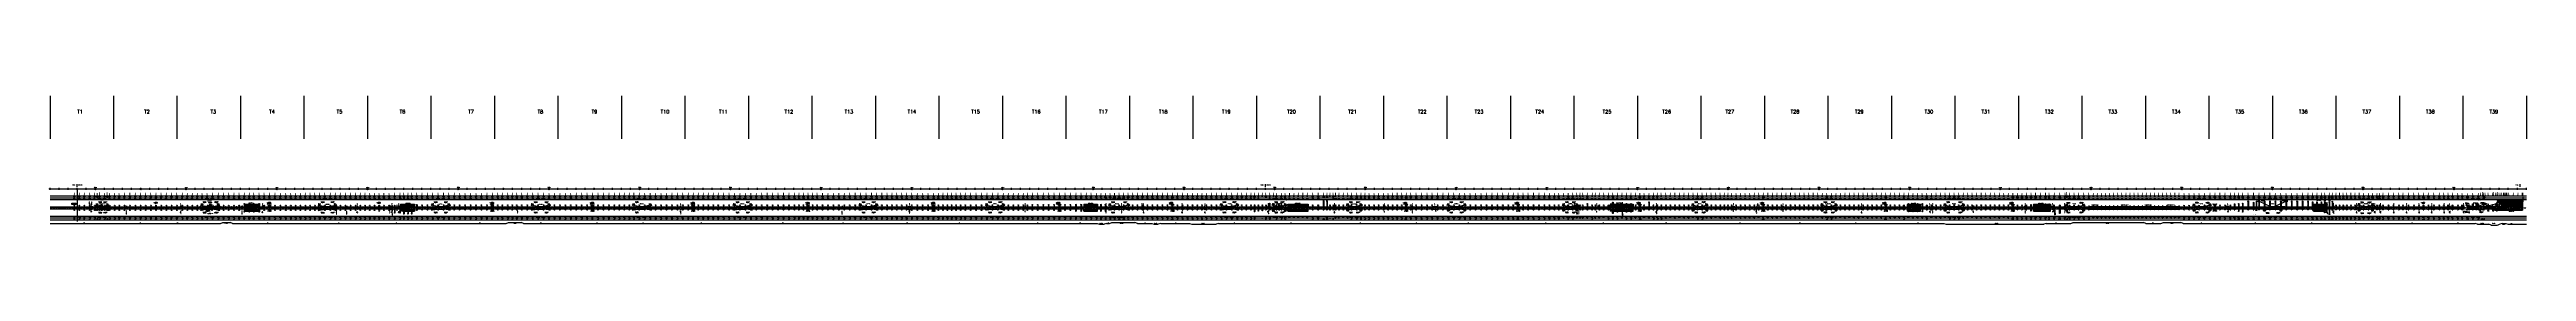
# Model space of a CAD drawing. Header units: millimetres. Extents: x 63 to 27368, y 135 to 1565.
import ezdxf

# ---------------------------------------------------------------- set-up
doc = ezdxf.new("R2010")
doc.units = ezdxf.units.MM
doc.linetypes.add('ACAD_ISO02W100', pattern=[15, 12, -3])
doc.linetypes.add('ACAD_ISO04W100', pattern=[30, 24, -3, 0, -3])
for name, color, linetype in [('catenaria via ascendente', 7, 'Continuous'), ('catenaria vía descendente', 7, 'Continuous'), ('Eje de entrevías', 1, 'Continuous'), ('longitud vano', 7, 'Continuous'), ('Nº de poste', 6, 'Continuous'), ('progresivas', 4, 'Continuous'), ('TEXTOS', 3, 'Continuous')]:
    doc.layers.add(name, color=color, linetype=linetype)
doc.styles.get("Standard").update_dxf_attribs({"font": 'romans.shx'})
doc.styles.add('STYLE1', font='romans.shx')
doc.styles.add('TEXTO_SELLO', font='')
doc.styles.get('TEXTO_SELLO').set_extended_font_data('Arial Black', bold=True)
doc.linetypes.add('FENCELINE1', pattern='A,6.35,-2.54,[133,ltypeshp.shx,S=2.54,R=0,X=-2.54,Y=0],-2.54,25.4', length=36.83)
doc.linetypes.add('GAS_LINE', pattern='A,12.7,-5.08,["GAS",Standard,S=2.54,R=0,X=-2.54,Y=-1.27],-6.35', length=24.13)
pattern_1 = [(45, (3581.6194, 0), (-2.245064, 2.245064), [])]
pattern_2 = [(45, (6813.0643, 0), (-2.245064, 2.245064), [])]
pattern_3 = [(45, (3033.7907, 0), (-2.24506403, 2.24506403), [])]
pattern_4 = [(135, (9, 0), (-2.24506403, -2.24506403), [])]

# ---------------------------------------------------------------- blocks, each defined once
blk = doc.blocks.new('poste metálico viaducto Ringuelet')
for p, q in [((-2, 2), (2, 2)), ((-2, -2), (-2, 2)), ((-2, 2), (2, -2)), ((2, 2), (-2, -2)), ((-1, 1), (1, 1)), ((-1, -1), (-1, 1)), ((1, 1), (1, -1)), ((2, 2), (2, -2)), ((2, -2), (-2, -2)), ((1, -1), (-1, -1))]:
    blk.add_line(p, q)

msp = doc.modelspace()

# ---------------------------------------------------------------- hatches: boundary and pattern name
for points in [[(339, 354), (333, 354, 1)], [(339, 300), (333, 300, -1)], [(394, 354), (388, 354, 1)], [(394, 300), (388, 300, -1)], [(449, 354), (443, 354, 1)], [(449, 300), (443, 300, -1)], [(509, 354), (503, 354, 1)], [(509, 300), (503, 300, -1)], [(564, 354), (558, 354, 1)], [(564, 300), (558, 300, -1)], [(591, 354), (585, 354, 1)], [(591, 300), (585, 300, -1)], [(619, 354), (613, 354, 1)], [(619, 300), (613, 300, -1)], [(674, 354), (668, 354, 1)], [(674, 300), (668, 300, -1)], [(701, 354), (695, 354, 1)], [(701, 300), (695, 300, -1)], [(729, 354), (723, 354, 1)], [(729, 300), (723, 300, -1)], [(784, 354), (778, 354, 1)], [(784, 300), (778, 300, -1)], [(834, 354), (828, 354, 1)], [(834, 300), (828, 300, -1)], [(892, 354), (886, 354, 1)], [(892, 300), (886, 300, -1)], [(952, 354), (946, 354, 1)], [(952, 300), (946, 300, -1)], [(1012, 354), (1006, 354, 1)], [(1012, 300), (1006, 300, -1)], [(1069, 354), (1063, 354, 1)], [(1069, 300), (1063, 300, -1)], [(1126, 354), (1120, 354, 1)], [(1126, 300), (1120, 300, -1)], [(1183, 354), (1177, 354, 1)], [(1183, 300), (1177, 300, -1)], [(1240, 354), (1234, 354, 1)], [(1240, 300), (1234, 300, -1)], [(1297, 354), (1291, 354, 1)], [(1297, 300), (1291, 300, -1)], [(1354, 354), (1348, 354, 1)], [(1354, 300), (1348, 300, -1)], [(1411, 354), (1405, 354, 1)], [(1411, 300), (1405, 300, -1)], [(1470, 354), (1464, 354, 1)], [(1470, 300), (1464, 300, -1)], [(1530, 354), (1524, 354, 1)], [(1530, 300), (1524, 300, -1)], [(1585, 354), (1579, 354, 1)], [(1585, 300), (1579, 300, -1)], [(1640, 354), (1634, 354, 1)], [(1640, 300), (1634, 300, -1)], [(1695, 354), (1689, 354, 1)], [(1695, 300), (1689, 300, -1)], [(1747, 354), (1741, 354, 1)], [(1747, 300), (1741, 300, -1)], [(1797, 300), (1791, 300, -1)], [(1808, 354), (1802, 354, 1)], [(1857, 300), (1851, 300, -1)], [(1868, 354), (1862, 354, 1)], [(1927, 354), (1921, 354, 1)], [(1927, 300), (1921, 300, -1)], [(1984, 354), (1978, 354, 1)], [(1984, 300), (1978, 300, -1)], [(2041, 354), (2035, 354, 1)], [(2041, 300), (2035, 300, -1)], [(2099, 354), (2093, 354, 1)], [(2099, 300), (2093, 300, -1)], [(2156, 354), (2150, 354, 1)], [(2156, 300), (2150, 300, -1)], [(2213, 371), (2207, 371, 1)], [(2213, 283), (2207, 283, -1)], [(2268, 371), (2262, 371, 1)], [(2268, 283), (2262, 283, -1)], [(2317, 371), (2311, 371, 1)], [(2317, 283), (2311, 283, -1)], [(2377, 371), (2371, 371, 1)], [(2377, 283), (2371, 283, -1)], [(2432, 354), (2426, 354, 1)], [(2432, 300), (2426, 300, -1)], [(2491, 354), (2485, 354, 1)], [(2491, 300), (2485, 300, -1)], [(2551, 354), (2545, 354, 1)], [(2551, 300), (2545, 300, -1)], [(2611, 354), (2605, 354, 1)], [(2611, 300), (2605, 300, -1)], [(2671, 354), (2665, 354, 1)], [(2671, 300), (2665, 300, -1)], [(2726, 354), (2720, 354, 1)], [(2726, 300), (2720, 300, -1)], [(2779, 354), (2773, 354, 1)], [(2779, 300), (2773, 300, -1)], [(2832, 354), (2826, 354, 1)], [(2832, 300), (2826, 300, -1)], [(2886, 354), (2880, 354, 1)], [(2886, 300), (2880, 300, -1)], [(2938, 354), (2932, 354, 1)], [(2938, 300), (2932, 300, -1)], [(2991, 354), (2985, 354, 1)], [(2991, 300), (2985, 300, -1)], [(3044, 354), (3038, 354, 1)], [(3044, 300), (3038, 300, -1)], [(3101, 354), (3095, 354, 1)], [(3101, 300), (3095, 300, -1)], [(3161, 354), (3155, 354, 1)], [(3161, 300), (3155, 300, -1)], [(3216, 354), (3210, 354, 1)], [(3216, 300), (3210, 300, -1)], [(3272, 354), (3266, 354, 1)], [(3272, 300), (3266, 300, -1)], [(3328, 354), (3322, 354, 1)], [(3328, 300), (3322, 300, -1)], [(3384, 354), (3378, 354, 1)], [(3384, 300), (3378, 300, -1)], [(3440, 354), (3434, 354, 1)], [(3440, 300), (3434, 300, -1)], [(3492, 354), (3486, 354, 1)], [(3492, 300), (3486, 300, -1)], [(3544, 354), (3538, 354, 1)], [(3544, 300), (3538, 300, -1)], [(3596, 354), (3590, 354, 1)], [(3596, 300), (3590, 300, -1)], [(3648, 354), (3642, 354, 1)], [(3648, 300), (3642, 300, -1)], [(3700, 354), (3694, 354, 1)], [(3700, 300), (3694, 300, -1)], [(3752, 354), (3746, 354, 1)], [(3752, 300), (3746, 300, -1)], [(3810, 354), (3804, 354, 1)], [(3810, 300), (3804, 300, -1)], [(3870, 354), (3864, 354, 1)], [(3870, 271), (3864, 271, -1)], [(3930, 347), (3924, 347, 1)], [(3930, 271), (3924, 271, -1)], [(3972, 361), (3966, 361, 1)], [(4017, 361), (4011, 361, 1)], [(4058, 361), (4052, 361, 1)], [(4114, 361), (4108, 361, 1)], [(4114, 300), (4108, 300, -1)], [(4172, 356), (4166, 356, 1)], [(4172, 305), (4166, 305, -1)], [(4232, 356), (4226, 356, 1)], [(4232, 305), (4226, 305, -1)], [(4290, 356), (4284, 356, 1)], [(4290, 305), (4284, 305, -1)], [(4350, 356), (4344, 356, 1)], [(4350, 305), (4344, 305, -1)], [(4410, 356), (4404, 356, 1)], [(4410, 305), (4404, 305, -1)], [(4467, 356), (4461, 356, 1)], [(4467, 305), (4461, 305, -1)], [(4527, 356), (4521, 356, 1)], [(4527, 305), (4521, 305, -1)], [(4587, 356), (4581, 356, 1)], [(4587, 305), (4581, 305, -1)], [(4647, 356), (4641, 356, 1)], [(4647, 305), (4641, 305, -1)], [(4707, 356), (4701, 356, 1)], [(4707, 305), (4701, 305, -1)], [(4767, 356), (4761, 356, 1)], [(4767, 305), (4761, 305, -1)], [(4827, 356), (4821, 356, 1)], [(4827, 305), (4821, 305, -1)], [(4887, 356), (4881, 356, 1)], [(4887, 305), (4881, 305, -1)], [(4947, 354), (4941, 354, 1)], [(4947, 300), (4941, 300, -1)], [(5007, 356), (5001, 356, 1)], [(5007, 305), (5001, 305, -1)], [(5057, 356), (5051, 356, 1)], [(5057, 305), (5051, 305, -1)], [(5117, 356), (5111, 356, 1)], [(5117, 305), (5111, 305, -1)], [(5167, 356), (5161, 356, 1)], [(5167, 305), (5161, 305, -1)], [(5217, 356), (5211, 356, 1)], [(5217, 305), (5211, 305, -1)], [(5272, 356), (5266, 356, 1)], [(5272, 305), (5266, 305, -1)], [(5332, 356), (5326, 356, 1)], [(5332, 305), (5326, 305, -1)], [(5392, 356), (5386, 356, 1)], [(5392, 305), (5386, 305, -1)], [(5452, 356), (5446, 356, 1)], [(5452, 305), (5446, 305, -1)], [(5512, 356), (5506, 356, 1)], [(5512, 305), (5506, 305, -1)], [(5572, 356), (5566, 356, 1)], [(5572, 305), (5566, 305, -1)], [(5632, 356), (5626, 356, 1)], [(5632, 305), (5626, 305, -1)], [(5692, 356), (5686, 356, 1)], [(5692, 305), (5686, 305, -1)], [(5752, 356), (5746, 356, 1)], [(5752, 305), (5746, 305, -1)], [(5812, 356), (5806, 356, 1)], [(5812, 305), (5806, 305, -1)], [(5872, 356), (5866, 356, 1)], [(5872, 305), (5866, 305, -1)], [(5932, 356), (5926, 356, 1)], [(5932, 305), (5926, 305, -1)], [(5992, 356), (5986, 356, 1)], [(5992, 305), (5986, 305, -1)], [(6052, 354), (6046, 354, 1)], [(6052, 300), (6046, 300, -1)], [(6112, 356), (6106, 356, 1)], [(6112, 305), (6106, 305, -1)], [(6172, 356), (6166, 356, 1)], [(6172, 305), (6166, 305, -1)], [(6232, 356), (6226, 356, 1)], [(6232, 305), (6226, 305, -1)], [(6292, 356), (6286, 356, 1)], [(6292, 305), (6286, 305, -1)], [(6347, 356), (6341, 356, 1)], [(6347, 305), (6341, 305, -1)], [(6402, 356), (6396, 356, 1)], [(6402, 305), (6396, 305, -1)], [(6457, 356), (6451, 356, 1)], [(6457, 305), (6451, 305, -1)], [(6507, 356), (6501, 356, 1)], [(6507, 305), (6501, 305, -1)], [(6567, 356), (6561, 356, 1)], [(6567, 305), (6561, 305, -1)], [(6627, 356), (6621, 356, 1)], [(6627, 305), (6621, 305, -1)], [(6687, 356), (6681, 356, 1)], [(6687, 305), (6681, 305, -1)], [(6747, 356), (6741, 356, 1)], [(6747, 305), (6741, 305, -1)], [(6807, 356), (6801, 356, 1)], [(6807, 305), (6801, 305, -1)], [(6867, 356), (6861, 356, 1)], [(6867, 305), (6861, 305, -1)], [(6927, 356), (6921, 356, 1)], [(6927, 305), (6921, 305, -1)], [(6987, 356), (6981, 356, 1)], [(6987, 305), (6981, 305, -1)], [(7047, 356), (7041, 356, 1)], [(7047, 305), (7041, 305, -1)], [(7107, 356), (7101, 356, 1)], [(7107, 305), (7101, 305, -1)], [(7162, 354), (7156, 354, 1)], [(7162, 300), (7156, 300, -1)], [(7217, 356), (7211, 356, 1)], [(7217, 305), (7211, 305, -1)], [(7272, 356), (7266, 356, 1)], [(7272, 305), (7266, 305, -1)], [(7327, 356), (7321, 356, 1)], [(7327, 305), (7321, 305, -1)], [(7382, 356), (7376, 356, 1)], [(7382, 305), (7376, 305, -1)], [(7437, 356), (7431, 356, 1)], [(7437, 305), (7431, 305, -1)], [(7497, 356), (7491, 356, 1)], [(7497, 305), (7491, 305, -1)], [(7557, 356), (7551, 356, 1)], [(7557, 305), (7551, 305, -1)], [(7617, 356), (7611, 356, 1)], [(7617, 305), (7611, 305, -1)], [(7677, 356), (7671, 356, 1)], [(7677, 305), (7671, 305, -1)], [(7737, 356), (7731, 356, 1)], [(7737, 305), (7731, 305, -1)], [(7797, 356), (7791, 356, 1)], [(7797, 305), (7791, 305, -1)], [(7857, 356), (7851, 356, 1)], [(7857, 305), (7851, 305, -1)], [(7917, 356), (7911, 356, 1)], [(7917, 305), (7911, 305, -1)], [(7977, 356), (7971, 356, 1)], [(7977, 305), (7971, 305, -1)], [(8037, 356), (8031, 356, 1)], [(8037, 305), (8031, 305, -1)], [(8097, 356), (8091, 356, 1)], [(8097, 305), (8091, 305, -1)], [(8157, 356), (8151, 356, 1)], [(8157, 305), (8151, 305, -1)], [(8217, 356), (8211, 356, 1)], [(8217, 305), (8211, 305, -1)], [(8277, 356), (8271, 356, 1)], [(8277, 305), (8271, 305, -1)], [(8327, 356), (8321, 356, 1)], [(8327, 305), (8321, 305, -1)], [(8377, 356), (8371, 356, 1)], [(8377, 305), (8371, 305, -1)], [(8427, 354), (8421, 354, 1)], [(8427, 300), (8421, 300, -1)], [(8477, 356), (8471, 356, 1)], [(8477, 305), (8471, 305, -1)], [(8527, 356), (8521, 356, 1)], [(8527, 305), (8521, 305, -1)], [(8587, 356), (8581, 356, 1)], [(8587, 305), (8581, 305, -1)], [(8647, 356), (8641, 356, 1)], [(8647, 305), (8641, 305, -1)], [(8707, 356), (8701, 356, 1)], [(8707, 305), (8701, 305, -1)], [(8767, 356), (8761, 356, 1)], [(8767, 305), (8761, 305, -1)], [(8827, 356), (8821, 356, 1)], [(8827, 305), (8821, 305, -1)], [(8887, 356), (8881, 356, 1)], [(8887, 305), (8881, 305, -1)], [(8947, 356), (8941, 356, 1)], [(8947, 305), (8941, 305, -1)], [(9007, 356), (9001, 356, 1)], [(9007, 305), (9001, 305, -1)], [(9067, 356), (9061, 356, 1)], [(9067, 305), (9061, 305, -1)], [(9127, 356), (9121, 356, 1)], [(9127, 305), (9121, 305, -1)], [(9182, 356), (9176, 356, 1)], [(9182, 305), (9176, 305, -1)], [(9241, 356), (9235, 356, 1)], [(9241, 305), (9235, 305, -1)], [(9298, 356), (9292, 356, 1)], [(9298, 305), (9292, 305, -1)], [(9352, 356), (9346, 356, 1)], [(9352, 305), (9346, 305, -1)], [(9406, 356), (9400, 356, 1)], [(9406, 305), (9400, 305, -1)], [(9460, 356), (9454, 356, 1)], [(9460, 305), (9454, 305, -1)], [(9514, 356), (9508, 356, 1)], [(9514, 305), (9508, 305, -1)], [(9571, 356), (9565, 356, 1)], [(9571, 301), (9565, 301, -1)], [(9631, 356), (9625, 356, 1)], [(9631, 301), (9625, 301, -1)], [(9691, 356), (9685, 356, 1)], [(9691, 301), (9685, 301, -1)], [(9751, 356), (9745, 356, 1)], [(9751, 301), (9745, 301, -1)], [(9811, 354), (9805, 354, 1)], [(9811, 300), (9805, 300, -1)], [(9864, 356), (9858, 356, 1)], [(9864, 301), (9858, 301, -1)], [(9914, 356), (9908, 356, 1)], [(9914, 301), (9908, 301, -1)], [(9964, 356), (9958, 356, 1)], [(9964, 301), (9958, 301, -1)], [(10010, 356), (10004, 356, 1)], [(10010, 301), (10004, 301, -1)], [(10060, 356), (10054, 356, 1)], [(10060, 301), (10054, 301, -1)], [(10110, 356), (10104, 356, 1)], [(10110, 301), (10104, 301, -1)], [(10160, 356), (10154, 356, 1)], [(10160, 301), (10154, 301, -1)], [(10220, 356), (10214, 356, 1)], [(10220, 301), (10214, 301, -1)], [(10280, 356), (10274, 356, 1)], [(10280, 301), (10274, 301, -1)], [(10340, 356), (10334, 356, 1)], [(10340, 301), (10334, 301, -1)], [(10400, 356), (10394, 356, 1)], [(10400, 305), (10394, 305, -1)], [(10460, 356), (10454, 356, 1)], [(10460, 305), (10454, 305, -1)], [(10520, 356), (10514, 356, 1)], [(10520, 305), (10514, 305, -1)], [(10580, 356), (10574, 356, 1)], [(10580, 305), (10574, 305, -1)], [(10635, 356), (10629, 356, 1)], [(10635, 301), (10629, 301, -1)], [(10690, 356), (10684, 356, 1)], [(10690, 301), (10684, 301, -1)], [(10745, 356), (10739, 356, 1)], [(10745, 301), (10739, 301, -1)], [(10800, 356), (10794, 356, 1)], [(10800, 301), (10794, 301, -1)], [(10845, 356), (10839, 356, 1)], [(10845, 301), (10839, 301, -1)], [(10900, 360), (10894, 360, 1)], [(10900, 301), (10894, 301, -1)], [(10960, 360), (10954, 360, 1)], [(10960, 301), (10954, 301, -1)], [(11020, 360), (11014, 360, 1)], [(11020, 301), (11014, 301, -1)], [(11080, 360), (11074, 360, 1)], [(11080, 301), (11074, 301, -1)], [(11140, 360), (11134, 360, 1)], [(11140, 301), (11134, 301, -1)], [(11200, 360), (11194, 360, 1)], [(11200, 300), (11194, 300, -1)], [(11260, 360), (11254, 360, 1)], [(11260, 301), (11254, 301, -1)], [(11320, 360), (11314, 360, 1)], [(11320, 301), (11314, 301, -1)], [(11380, 363), (11374, 363, 1)], [(11380, 291), (11374, 291, -1)], [(11438, 363), (11432, 363, 1)], [(11438, 291), (11432, 291, -1)], [(11494, 363), (11488, 363, 1)], [(11494, 291), (11488, 291, -1)], [(11547, 363), (11541, 363, 1)], [(11547, 291), (11541, 291, -1)], [(11606, 363), (11600, 363, 1)], [(11606, 291), (11600, 291, -1)], [(11656, 363), (11650, 363, 1)], [(11656, 291), (11650, 291, -1)], [(11706, 363), (11700, 363, 1)], [(11706, 291), (11700, 291, -1)], [(11756, 356), (11750, 356, 1)], [(11756, 305), (11750, 305, -1)], [(11806, 356), (11800, 356, 1)], [(11806, 305), (11800, 305, -1)], [(11856, 356), (11850, 356, 1)], [(11856, 305), (11850, 305, -1)], [(11906, 356), (11900, 356, 1)], [(11906, 305), (11900, 305, -1)], [(11956, 356), (11950, 356, 1)], [(11956, 305), (11950, 305, -1)], [(12006, 356), (12000, 356, 1)], [(12006, 305), (12000, 305, -1)], [(12059, 356), (12053, 356, 1)], [(12059, 305), (12053, 305, -1)], [(12114, 356), (12108, 356, 1)], [(12114, 305), (12108, 305, -1)], [(12169, 356), (12163, 356, 1)], [(12169, 305), (12163, 305, -1)], [(12224, 356), (12218, 356, 1)], [(12224, 305), (12218, 305, -1)], [(12279, 356), (12273, 356, 1)], [(12279, 305), (12273, 305, -1)], [(12334, 356), (12328, 356, 1)], [(12334, 305), (12328, 305, -1)], [(12389, 356), (12383, 356, 1)], [(12389, 305), (12383, 305, -1)], [(12444, 360), (12438, 360, 1)], [(12444, 300), (12438, 300, -1)], [(12499, 356), (12493, 356, 1)], [(12499, 305), (12493, 305, -1)], [(12556, 356), (12550, 356, 1)], [(12556, 305), (12550, 305, -1)], [(12611, 356), (12605, 356, 1)], [(12611, 305), (12605, 305, -1)], [(12666, 356), (12660, 356, 1)], [(12666, 305), (12660, 305, -1)], [(12719, 356), (12713, 356, 1)], [(12719, 305), (12713, 305, -1)], [(12769, 356), (12763, 356, 1)], [(12769, 305), (12763, 305, -1)], [(12819, 356), (12813, 356, 1)], [(12819, 305), (12813, 305, -1)], [(12874, 356), (12868, 356, 1)], [(12874, 305), (12868, 305, -1)], [(12929, 356), (12923, 356, 1)], [(12929, 305), (12923, 305, -1)], [(12984, 356), (12978, 356, 1)], [(12984, 305), (12978, 305, -1)], [(13039, 356), (13033, 356, 1)], [(13039, 305), (13033, 305, -1)], [(13099, 356), (13093, 356, 1)], [(13099, 305), (13093, 305, -1)], [(13159, 356), (13153, 356, 1)], [(13159, 305), (13153, 305, -1)], [(13209, 356), (13203, 356, 1)], [(13209, 305), (13203, 305, -1)], [(13259, 356), (13253, 356, 1)], [(13259, 305), (13253, 305, -1)], [(13310, 356), (13304, 356, 1)], [(13310, 305), (13304, 305, -1)], [(13350, 356), (13344, 356, 1)], [(13350, 287), (13344, 287, -1)], [(13475, 355), (13469, 355, 1)], [(13475, 306), (13469, 306, -1)], [(13518, 306), (13512, 306, -1)], [(13592, 356), (13586, 356, 1)], [(13592, 305), (13586, 305, -1)], [(13647, 356), (13641, 356, 1)], [(13647, 305), (13641, 305, -1)], [(13689, 356), (13683, 356, 1)], [(13689, 305), (13683, 305, -1)], [(13991, 356), (13985, 356, 1)], [(13991, 305), (13985, 305, -1)], [(14051, 356), (14045, 356, 1)], [(14051, 305), (14045, 305, -1)], [(14111, 403), (14105, 403, 1)], [(14111, 305), (14105, 305, -1)], [(14148, 403), (14142, 403, 1)], [(14148, 305), (14142, 305, -1)], [(14217, 355), (14211, 355, 1)], [(14217, 306), (14211, 306, -1)], [(14417, 356), (14411, 356, 1)], [(14417, 305), (14411, 305, -1)], [(14477, 356), (14471, 356, 1)], [(14477, 305), (14471, 305, -1)], [(14522, 356), (14516, 356, 1)], [(14522, 305), (14516, 305, -1)], [(14567, 356), (14561, 356, 1)], [(14567, 305), (14561, 305, -1)], [(14612, 356), (14606, 356, 1)], [(14612, 305), (14606, 305, -1)], [(14667, 356), (14661, 356, 1)], [(14667, 305), (14661, 305, -1)], [(14717, 356), (14711, 356, 1)], [(14717, 305), (14711, 305, -1)], [(14772, 356), (14766, 356, 1)], [(14772, 305), (14766, 305, -1)], [(14822, 356), (14816, 356, 1)], [(14822, 305), (14816, 305, -1)], [(14872, 356), (14866, 356, 1)], [(14872, 305), (14866, 305, -1)], [(14922, 356), (14916, 356, 1)], [(14922, 305), (14916, 305, -1)], [(14972, 356), (14966, 356, 1)], [(14972, 305), (14966, 305, -1)], [(15022, 360), (15016, 360, 1)], [(15022, 300), (15016, 300, -1)], [(15072, 356), (15066, 356, 1)], [(15072, 305), (15066, 305, -1)], [(15131, 356), (15125, 356, 1)], [(15131, 305), (15125, 305, -1)], [(15191, 356), (15185, 356, 1)], [(15191, 305), (15185, 305, -1)], [(15251, 356), (15245, 356, 1)], [(15251, 305), (15245, 305, -1)], [(15307, 356), (15301, 356, 1)], [(15307, 305), (15301, 305, -1)], [(15367, 356), (15361, 356, 1)], [(15367, 305), (15361, 305, -1)], [(15427, 356), (15421, 356, 1)], [(15427, 305), (15421, 305, -1)], [(15487, 356), (15481, 356, 1)], [(15487, 305), (15481, 305, -1)], [(15547, 356), (15541, 356, 1)], [(15547, 305), (15541, 305, -1)], [(15607, 356), (15601, 356, 1)], [(15607, 305), (15601, 305, -1)], [(15667, 356), (15661, 356, 1)], [(15667, 305), (15661, 305, -1)], [(15727, 356), (15721, 356, 1)], [(15727, 305), (15721, 305, -1)], [(15787, 356), (15781, 356, 1)], [(15787, 305), (15781, 305, -1)], [(15847, 356), (15841, 356, 1)], [(15847, 305), (15841, 305, -1)], [(15907, 356), (15901, 356, 1)], [(15907, 305), (15901, 305, -1)], [(15967, 356), (15961, 356, 1)], [(15967, 305), (15961, 305, -1)], [(16027, 356), (16021, 356, 1)], [(16027, 305), (16021, 305, -1)], [(16087, 356), (16081, 356, 1)], [(16087, 305), (16081, 305, -1)], [(16146, 356), (16140, 356, 1)], [(16146, 305), (16140, 305, -1)], [(16201, 356), (16195, 356, 1)], [(16201, 305), (16195, 305, -1)], [(16255, 360), (16249, 360, 1)], [(16255, 300), (16249, 300, -1)], [(16310, 356), (16304, 356, 1)], [(16310, 305), (16304, 305, -1)], [(16365, 356), (16359, 356, 1)], [(16365, 305), (16359, 305, -1)], [(16425, 356), (16419, 356, 1)], [(16425, 305), (16419, 305, -1)], [(16485, 356), (16479, 356, 1)], [(16485, 305), (16479, 305, -1)], [(16545, 356), (16539, 356, 1)], [(16545, 305), (16539, 305, -1)], [(16600, 356), (16594, 356, 1)], [(16600, 305), (16594, 305, -1)], [(16655, 356), (16649, 356, 1)], [(16655, 305), (16649, 305, -1)], [(16703, 356), (16697, 356, 1)], [(16703, 305), (16697, 305, -1)], [(16807, 356), (16801, 356, 1)], [(16807, 305), (16801, 305, -1)], [(16857, 356), (16851, 356, 1)], [(16857, 305), (16851, 305, -1)], [(17019, 371), (17013, 371, 1)], [(17070, 305), (17064, 305, -1)], [(17252, 355), (17246, 355, 1)], [(17252, 305), (17246, 305, -1)], [(17300, 387), (17294, 387, 1)], [(17350, 282), (17344, 282, -1)], [(17450, 282), (17444, 282, -1)], [(17500, 372), (17494, 372, 1)], [(17500, 282), (17494, 282, -1)], [(17597, 360), (17591, 360, 1)], [(17597, 300), (17591, 300, -1)], [(17638, 355), (17644, 355, -1)], [(17698, 390), (17692, 390, 1)], [(17741, 355), (17747, 355, -1)], [(17747, 305), (17741, 305, -1)], [(17785, 355), (17791, 355, -1)], [(17791, 305), (17785, 305, -1)], [(17834, 305), (17828, 305, -1)], [(18234, 356), (18228, 356, 1)], [(18234, 305), (18228, 305, -1)], [(18284, 356), (18278, 356, 1)], [(18284, 305), (18278, 305, -1)], [(18958, 360), (18952, 360, 1)], [(18958, 300), (18952, 300, -1)], [(19658, 356), (19652, 356, 1)], [(19658, 305), (19652, 305, -1)], [(19708, 356), (19702, 356, 1)], [(19708, 305), (19702, 305, -1)], [(20308, 360), (20302, 360, 1)], [(20308, 300), (20302, 300, -1)], [(20508, 355), (20502, 355, 1)], [(20508, 305), (20502, 305, -1)], [(20760, 355), (20754, 355, 1)], [(20760, 305), (20754, 305, -1)], [(21012, 356), (21006, 356, 1)], [(21012, 305), (21006, 305, -1)], [(21062, 356), (21056, 356, 1)], [(21062, 305), (21056, 305, -1)], [(21112, 356), (21106, 356, 1)], [(21112, 305), (21106, 305, -1)], [(21709, 360), (21703, 360, 1)], [(21709, 300), (21703, 300, -1)], [(21759, 355), (21753, 355, 1)], [(21759, 306), (21753, 306, -1)], [(21809, 355), (21803, 355, 1)], [(21809, 306), (21803, 306, -1)], [(21859, 355), (21853, 355, 1)], [(21859, 306), (21853, 306, -1)], [(21909, 362), (21903, 362, 1)], [(21909, 294), (21903, 294, -1)], [(21959, 362), (21953, 362, 1)], [(21959, 294), (21953, 294, -1)], [(22012, 369), (22006, 369, 1)], [(22012, 294), (22006, 294, -1)], [(22069, 369), (22063, 369, 1)], [(22069, 290), (22063, 290, -1)], [(22109, 369), (22103, 369, 1)], [(22109, 294), (22103, 294, -1)], [(22163, 355), (22157, 355, 1)], [(22226, 355), (22220, 355, 1)], [(22286, 306), (22280, 306, -1)], [(22298, 352), (22304, 352, -1)], [(22304, 306), (22298, 306, -1)], [(22328, 352), (22334, 352, -1)], [(22334, 306), (22328, 306, -1)], [(22378, 352), (22384, 352, -1)], [(22384, 306), (22378, 306, -1)], [(22428, 352), (22434, 352, -1)], [(22434, 306), (22428, 306, -1)], [(22484, 352), (22490, 352, -1)], [(22490, 306), (22484, 306, -1)], [(22546, 306), (22540, 306, -1)], [(23597, 352), (23591, 352, 1)], [(23597, 306), (23591, 306, -1)], [(23652, 352), (23646, 352, 1)], [(23652, 306), (23646, 306, -1)], [(23701, 352), (23707, 352, -1)], [(23707, 306), (23701, 306, -1)], [(23762, 352), (23756, 352, 1)], [(23762, 306), (23756, 306, -1)], [(23822, 355), (23816, 355, 1)], [(23822, 306), (23816, 306, -1)], [(23882, 355), (23876, 355, 1)], [(23882, 306), (23876, 306, -1)], [(23937, 360), (23931, 360, 1)], [(23937, 300), (23931, 300, -1)], [(23992, 355), (23986, 355, 1)], [(23992, 306), (23986, 306, -1)], [(24048, 355), (24042, 355, 1)], [(24048, 306), (24042, 306, -1)], [(24108, 355), (24102, 355, 1)], [(24108, 306), (24102, 306, -1)], [(24153, 368), (24147, 368, 1)], [(24153, 306), (24147, 306, -1)], [(24198, 371), (24192, 371, 1)], [(24198, 288), (24192, 288, -1)], [(24243, 376), (24237, 376, 1)], [(24243, 281), (24237, 281, -1)], [(24303, 400), (24297, 400, 1)], [(24303, 306), (24297, 306, -1)], [(24363, 385), (24357, 385, 1)], [(24363, 306), (24357, 306, -1)], [(24423, 400), (24417, 400, 1)], [(24423, 306), (24417, 306, -1)], [(24483, 400), (24477, 400, 1)], [(24483, 306), (24477, 306, -1)], [(24543, 400), (24537, 400, 1)], [(24543, 306), (24537, 306, -1)], [(24603, 400), (24597, 400, 1)], [(24603, 306), (24597, 306, -1)], [(24663, 400), (24657, 400, 1)], [(24663, 306), (24657, 306, -1)], [(24723, 400), (24717, 400, 1)], [(24723, 306), (24717, 306, -1)], [(24783, 400), (24777, 400, 1)], [(24783, 306), (24777, 306, -1)], [(24843, 400), (24837, 400, 1)], [(24843, 306), (24837, 306, -1)], [(24903, 400), (24897, 400, 1)], [(24903, 306), (24897, 306, -1)], [(24963, 400), (24957, 400, 1)], [(24963, 306), (24957, 306, -1)], [(25013, 390), (25007, 390, 1)], [(25013, 306), (25007, 306, -1)], [(25061, 390), (25055, 390, 1)], [(25061, 306), (25055, 306, -1)], [(25110, 390), (25104, 390, 1)], [(25110, 306), (25104, 306, -1)], [(25148, 390), (25142, 390, 1)], [(25148, 306), (25142, 306, -1)], [(25198, 390), (25192, 390, 1)], [(25231, 396), (25225, 396, 1)], [(25231, 300), (25225, 300, -1)], [(25271, 355), (25265, 355, 1)], [(25271, 306), (25265, 306, -1)], [(25311, 355), (25305, 355, 1)], [(25311, 306), (25305, 306, -1)], [(25351, 355), (25345, 355, 1)], [(25351, 306), (25345, 306, -1)], [(25391, 355), (25385, 355, 1)], [(25391, 306), (25385, 306, -1)], [(25436, 355), (25430, 355, 1)], [(25436, 306), (25430, 306, -1)], [(25481, 355), (25475, 355, 1)], [(25481, 306), (25475, 306, -1)], [(25528, 355), (25522, 355, 1)], [(25528, 306), (25522, 306, -1)], [(25575, 355), (25569, 355, 1)], [(25575, 306), (25569, 306, -1)], [(25630, 355), (25624, 355, 1)], [(25630, 306), (25624, 306, -1)], [(25673, 355), (25667, 355, 1)], [(25673, 306), (25667, 306, -1)], [(25724, 355), (25718, 355, 1)], [(25724, 306), (25718, 306, -1)], [(25751, 355), (25745, 355, 1)], [(25751, 306), (25745, 306, -1)], [(25790, 355), (25784, 355, 1)], [(25790, 306), (25784, 306, -1)], [(25850, 355), (25844, 355, 1)], [(25850, 306), (25844, 306, -1)], [(25905, 355), (25899, 355, 1)], [(25905, 306), (25899, 306, -1)], [(25965, 355), (25959, 355, 1)], [(25965, 306), (25959, 306, -1)], [(26010, 355), (26004, 355, 1)], [(26010, 306), (26004, 306, -1)], [(26070, 355), (26064, 355, 1)], [(26070, 306), (26064, 306, -1)], [(26130, 355), (26124, 355, 1)], [(26130, 306), (26124, 306, -1)], [(26185, 355), (26179, 355, 1)], [(26185, 306), (26179, 306, -1)], [(26235, 355), (26229, 355, 1)], [(26235, 306), (26229, 306, -1)], [(26290, 355), (26284, 355, 1)], [(26290, 306), (26284, 306, -1)], [(26350, 355), (26344, 355, 1)], [(26350, 306), (26344, 306, -1)], [(26410, 355), (26404, 355, 1)], [(26410, 306), (26404, 306, -1)], [(26460, 355), (26454, 355, 1)], [(26460, 306), (26454, 306, -1)], [(26508, 355), (26502, 355, 1)], [(26508, 306), (26502, 306, -1)], [(26555, 355), (26549, 355, 1)], [(26555, 306), (26549, 306, -1)], [(26615, 355), (26609, 355, 1)], [(26615, 306), (26609, 306, -1)], [(26662, 355), (26656, 355, 1)], [(26662, 306), (26656, 306, -1)], [(26720, 355), (26714, 355, 1)], [(26720, 306), (26714, 306, -1)], [(26780, 368), (26774, 368, 1)], [(26780, 306), (26774, 306, -1)], [(26840, 368), (26834, 368, 1)], [(26840, 306), (26834, 306, -1)], [(26862, 306), (26859, 306, 1)], [(26889, 306), (26883, 306, -1)], [(26900, 368), (26894, 368, 1)], [(26900, 306), (26894, 306, -1)], [(26914, 368), (26911, 368, 1)], [(26947, 368), (26944, 368, 1)], [(26947, 306), (26944, 306, 1)], [(26994, 355), (26991, 355, 1)], [(26994, 306), (26991, 306, 1)], [(27005, 306), (27002, 306, 1)], [(27027, 359), (27025, 359, 1)], [(27044, 355), (27041, 355, 1)], [(27044, 306), (27041, 306, 1)], [(27050, 410), (27047, 410, 1)], [(27068, 413), (27065, 413, 1)], [(27068, 306), (27065, 306, 1)], [(27088, 413), (27085, 413, 1)], [(27088, 384), (27085, 384, 1)], [(27092, 381), (27089, 381, 1)], [(27092, 306), (27089, 306, 1)], [(27115, 413), (27112, 413, 1)], [(27115, 384), (27112, 384, 1)], [(27117, 381), (27114, 381, 1)], [(27117, 349), (27114, 349, 1)], [(27129, 349), (27126, 349, 1)], [(27129, 306), (27126, 306, 1)], [(27135, 413), (27132, 413, 1)], [(27135, 384), (27132, 384, 1)], [(27147, 381), (27144, 381, 1)], [(27147, 349), (27144, 349, 1)], [(27155, 413), (27153, 413, 1)], [(27155, 384), (27153, 384, 1)], [(27174, 413), (27172, 413, 1)], [(27174, 384), (27172, 384, 1)], [(27174, 352), (27172, 352, 1)], [(27174, 347), (27172, 347, 1)], [(27223, 413), (27221, 413, 1)], [(27223, 384), (27221, 384, 1)], [(27223, 352), (27221, 352, 1)], [(27223, 347), (27221, 347, 1)], [(27275, 352), (27273, 352, 1)], [(27275, 347), (27273, 347, 1)], [(27277, 413), (27275, 413, 1)], [(27277, 384), (27275, 384, 1)], [(27318, 379), (27316, 379, 1)], [(27318, 351), (27316, 351, 1)], [(3972, 261), (3966, 261, -1)], [(4017, 261), (4011, 261, -1)], [(4058, 261), (4052, 261, -1)], [(17300, 267), (17294, 267, -1)], [(22173, 253), (22167, 253, -1)], [(22226, 266), (22220, 266, -1)], [(25198, 270), (25192, 270, -1)]]:
    msp.add_hatch(color=256).paths.add_polyline_path(points)
h = msp.add_hatch()
h.set_pattern_fill('ANSI31', color=8, style=0)
h.paths.add_polyline_path([(2216, 366), (2362, 366), (2362, 344), (2216, 344)])
h = msp.add_hatch()
h.set_pattern_fill('ANSI31', color=8, style=0)
h.paths.add_polyline_path([(2216, 310), (2362, 310), (2362, 288), (2216, 288)])
h = msp.add_hatch()
h.set_pattern_fill('ANSI31', color=8, style=0)
h.paths.add_polyline_path([(4088, 366), (3932, 366), (3932, 344), (4088, 344)])
h = msp.add_hatch()
h.set_pattern_fill('ANSI31', color=8, style=0)
h.paths.add_polyline_path([(3938, 310), (3938, 293), (3959, 288), (4088, 288), (4088, 310)])
h = msp.add_hatch()
h.set_pattern_fill('ANSI31', color=8, style=0)
h.set_pattern_definition([(45, (7595.0237, -722.557), (-2.245064, 2.245064), [])])
h.paths.add_polyline_path([(11466, 366), (11466, 344), (11615, 344), (11615, 366)])
h = msp.add_hatch()
h.set_pattern_fill('ANSI31', color=8, style=0)
h.set_pattern_definition([(315, (7595.0237, 1376.6404), (-2.245064, -2.245064), [])])
h.paths.add_polyline_path([(11466, 288), (11466, 310), (11615, 310), (11615, 288)])
h = msp.add_hatch()
h.set_pattern_fill('ANSI31', color=8, style=0)
h.paths.add_polyline_path([(13939, 366), (13714, 366), (13714, 344), (13939, 344)])
h = msp.add_hatch()
h.set_pattern_fill('ANSI31', color=8, style=0)
h.paths.add_polyline_path([(13939, 310), (13714, 310), (13714, 288), (13939, 288)])
h = msp.add_hatch()
h.set_pattern_fill('ANSI31', color=8, angle=90, style=0)
h.set_pattern_definition(pattern_4)
h.paths.add_polyline_path([(17311, 366), (17268, 366), (17268, 344), (17311, 344)])
h = msp.add_hatch()
h.set_pattern_fill('ANSI31', color=8, angle=90, style=0)
h.set_pattern_definition(pattern_4)
h.paths.add_polyline_path([(17311, 288), (17268, 288), (17268, 310), (17311, 310)])
h = msp.add_hatch()
h.set_pattern_fill('ANSI31', color=8, style=0)
h.set_pattern_definition(pattern_1)
h.paths.add_polyline_path([(17311, 366), (17311, 344), (17521, 344), (17521, 366)])
h = msp.add_hatch()
h.set_pattern_fill('ANSI31', color=8, style=0)
h.set_pattern_definition(pattern_1)
h.paths.add_polyline_path([(17311, 310), (17311, 288), (17521, 288), (17521, 310)])
h = msp.add_hatch()
h.set_pattern_fill('ANSI31', color=8, style=0)
h.set_pattern_definition(pattern_2)
h.paths.add_polyline_path([(20688, 344), (20688, 366), (20543, 366), (20543, 344)])
h = msp.add_hatch()
h.set_pattern_fill('ANSI31', color=8, style=0)
h.set_pattern_definition(pattern_2)
h.paths.add_polyline_path([(20688, 288), (20688, 310), (20543, 310), (20543, 288)])
h = msp.add_hatch()
h.set_pattern_fill('ANSI31', color=8, style=0)
h.paths.add_polyline_path([(22120, 366), (21932, 366), (21932, 344), (22120, 344)])
h = msp.add_hatch()
h.set_pattern_fill('ANSI31', color=8, style=0)
h.paths.add_polyline_path([(22120, 310), (21932, 310), (21932, 288), (22120, 288)])
h = msp.add_hatch()
h.set_pattern_fill('ANSI31', color=8, style=0)
h.set_pattern_definition(pattern_3)
h.paths.add_polyline_path([(25021, 366), (25021, 344), (25154, 344), (25154, 366)])
h = msp.add_hatch()
h.set_pattern_fill('ANSI31', color=8, style=0)
h.set_pattern_definition(pattern_3)
h.paths.add_polyline_path([(25021, 310), (25021, 288), (25154, 288), (25154, 310)])
h = msp.add_hatch()
h.set_pattern_fill('ANSI31', color=8, style=0)
h.paths.add_polyline_path([(27014, 310), (27323, 310), (27323, 300), (27014, 300)])
h = msp.add_hatch()
h.set_pattern_fill('ANSI31', color=8, style=0)
h.paths.add_polyline_path([(27327, 408), (27327, 419), (27056, 419), (27056, 408)])
h.paths.add_polyline_path([(27261, 409), (27300, 409), (27300, 416), (27261, 416)], flags=24)
h = msp.add_hatch()
h.set_pattern_fill('ANSI31', color=8, style=0)
h.paths.add_polyline_path([(27073, 375), (27323, 375), (27323, 388), (27073, 388)])
h = msp.add_hatch()
h.set_pattern_fill('ANSI31', color=8, style=0)
h.paths.add_polyline_path([(27119, 355), (27119, 344), (27323, 344), (27323, 355)])

# ---------------------------------------------------------------- linework, layer by layer
for p, q in [((68, 1565), (68, 1091)), ((768, 1565), (768, 1091)), ((1468, 1565), (1468, 1091)), ((2168, 1565), (2168, 1091)), ((2868, 1565), (2868, 1091)), ((3568, 1565), (3568, 1091)), ((4268, 1565), (4268, 1091)), ((4968, 1565), (4968, 1091)), ((5668, 1565), (5668, 1091)), ((6368, 1565), (6368, 1091)), ((7068, 1565), (7068, 1091)), ((7768, 1565), (7768, 1091)), ((8468, 1565), (8468, 1091)), ((9168, 1565), (9168, 1091)), ((9868, 1565), (9868, 1091)), ((10568, 1565), (10568, 1091)), ((11268, 1565), (11268, 1091)), ((11968, 1565), (11968, 1091)), ((12668, 1565), (12668, 1091)), ((13368, 1565), (13368, 1091)), ((14068, 1565), (14068, 1091)), ((14768, 1565), (14768, 1091)), ((15468, 1565), (15468, 1091)), ((16168, 1565), (16168, 1091)), ((16868, 1565), (16868, 1091)), ((17568, 1565), (17568, 1091)), ((18268, 1565), (18268, 1091)), ((18968, 1565), (18968, 1091)), ((19668, 1565), (19668, 1091)), ((20368, 1565), (20368, 1091)), ((21068, 1565), (21068, 1091)), ((21768, 1565), (21768, 1091)), ((22468, 1565), (22468, 1091)), ((23168, 1565), (23168, 1091)), ((23868, 1565), (23868, 1091)), ((24568, 1565), (24568, 1091)), ((25268, 1565), (25268, 1091)), ((25968, 1565), (25968, 1091)), ((26668, 1565), (26668, 1091)), ((27368, 1565), (27368, 1091)), ((368, 559), (368, 589)), ((13468, 559), (13468, 589)), ((27300, 559), (27300, 589)), ((68, 524), (68, 546)), ((68, 535), (27368, 535)), ((68, 459), (27368, 459)), ((68, 439), (27368, 439)), ((68, 419), (27368, 419)), ((168, 524), (168, 546)), ((268, 524), (268, 546)), ((333, 354), (339, 354)), ((333, 300), (339, 300)), ((368, 524), (368, 546)), ((368, 524), (368, 175)), ((388, 354), (394, 354)), ((388, 300), (394, 300)), ((443, 354), (449, 354)), ((443, 300), (449, 300)), ((468, 524), (468, 546)), ((502, 347), (501, 347)), ((502, 308), (501, 307)), ((502, 327), (503, 327)), ((503, 354), (509, 354)), ((503, 347), (503, 347)), ((503, 308), (503, 307)), ((503, 300), (509, 300)), ((512, 343), (507, 347)), ((512, 336), (507, 331)), ((512, 319), (507, 323)), ((512, 312), (507, 307)), ((532, 327), (512, 327)), ((532, 343), (536, 347)), ((532, 336), (536, 331)), ((532, 319), (536, 323)), ((532, 312), (536, 307)), ((558, 354), (564, 354)), ((558, 300), (564, 300)), ((568, 524), (568, 546)), ((571, 354), (575, 356)), ((585, 354), (571, 354)), ((571, 354), (575, 352)), ((571, 300), (575, 302)), ((585, 300), (571, 300)), ((571, 300), (575, 298)), ((574, 354), (578, 356)), ((574, 354), (578, 352)), ((574, 300), (578, 302)), ((574, 300), (578, 298)), ((585, 354), (591, 354)), ((585, 300), (591, 300)), ((605, 397), (605, 388)), ((605, 388), (640, 388)), ((605, 281), (605, 272)), ((613, 354), (619, 354)), ((613, 300), (619, 300)), ((640, 388), (636, 390)), ((636, 390), (636, 388)), ((640, 272), (636, 274)), ((636, 274), (636, 272)), ((657, 388), (661, 390)), ((692, 388), (657, 388)), ((657, 272), (661, 274)), ((661, 390), (661, 388)), ((661, 274), (661, 272)), ((668, 524), (668, 546)), ((668, 354), (674, 354)), ((668, 300), (674, 300)), ((692, 397), (692, 388)), ((692, 281), (692, 272)), ((695, 354), (701, 354)), ((695, 300), (701, 300)), ((701, 354), (716, 354)), ((701, 300), (716, 300)), ((713, 354), (708, 356)), ((713, 354), (708, 352)), ((713, 300), (708, 302)), ((713, 300), (708, 298)), ((716, 354), (711, 356)), ((716, 354), (711, 352)), ((716, 300), (711, 302)), ((716, 300), (711, 298)), ((723, 354), (729, 354)), ((723, 300), (729, 300)), ((768, 524), (768, 546)), ((778, 354), (784, 354)), ((778, 300), (784, 300)), ((828, 354), (834, 354)), ((828, 300), (834, 300)), ((868, 524), (868, 546)), ((886, 354), (892, 354)), ((886, 300), (892, 300)), ((909, 347), (909, 347)), ((909, 327), (910, 327)), ((909, 308), (909, 307)), ((910, 347), (911, 347)), ((910, 308), (911, 307)), ((946, 354), (952, 354)), ((946, 300), (952, 300)), ((968, 524), (968, 546)), ((1006, 354), (1012, 354)), ((1006, 300), (1012, 300)), ((1063, 354), (1069, 354)), ((1063, 300), (1069, 300)), ((1068, 524), (1068, 546)), ((1120, 354), (1126, 354)), ((1120, 300), (1126, 300)), ((1168, 524), (1168, 546)), ((1177, 354), (1183, 354)), ((1177, 300), (1183, 300)), ((1234, 354), (1240, 354)), ((1234, 300), (1234, 354)), ((1234, 354), (1240, 349)), ((1234, 344), (1240, 349)), ((1234, 344), (1240, 339)), ((1234, 333), (1240, 339)), ((1234, 333), (1240, 328)), ((1234, 323), (1240, 328)), ((1234, 323), (1240, 318)), ((1234, 313), (1240, 318)), ((1234, 313), (1240, 307)), ((1234, 302), (1240, 307)), ((1234, 300), (1240, 300)), ((1240, 354), (1240, 300)), ((1268, 524), (1268, 546)), ((1291, 354), (1297, 354)), ((1291, 300), (1297, 300)), ((1348, 354), (1354, 354)), ((1348, 300), (1354, 300)), ((1368, 524), (1368, 546)), ((1405, 354), (1411, 354)), ((1405, 300), (1411, 300)), ((1464, 354), (1470, 354)), ((1464, 300), (1470, 300)), ((1468, 524), (1468, 546)), ((1505, 347), (1505, 307)), ((1505, 327), (1513, 327)), ((1513, 347), (1513, 307)), ((1524, 354), (1530, 354)), ((1524, 300), (1530, 300)), ((1568, 524), (1568, 546)), ((1579, 354), (1585, 354)), ((1579, 300), (1585, 300)), ((1634, 354), (1640, 354)), ((1634, 300), (1640, 300)), ((1668, 524), (1668, 546)), ((1689, 354), (1695, 354)), ((1689, 300), (1695, 300)), ((1727, 354), (1731, 356)), ((1741, 354), (1727, 354)), ((1727, 354), (1731, 352)), ((1727, 300), (1731, 302)), ((1741, 300), (1727, 300)), ((1727, 300), (1731, 298)), ((1730, 354), (1734, 356)), ((1730, 354), (1734, 352)), ((1730, 300), (1734, 302)), ((1730, 300), (1734, 298)), ((1741, 354), (1747, 354)), ((1741, 300), (1747, 300)), ((1755, 397), (1755, 388)), ((1755, 388), (1790, 388)), ((1755, 281), (1755, 272)), ((1768, 524), (1768, 546)), ((1790, 388), (1786, 390)), ((1786, 390), (1786, 388)), ((1790, 272), (1786, 274)), ((1786, 274), (1786, 272)), ((1791, 300), (1797, 300)), ((1800, 317), (1799, 318)), ((1800, 313), (1799, 312)), ((1800, 317), (1851, 317)), ((1800, 313), (1851, 313)), ((1802, 354), (1808, 354)), ((1809, 341), (1808, 342)), ((1809, 337), (1808, 336)), ((1809, 341), (1860, 341)), ((1809, 337), (1860, 337)), ((1851, 317), (1852, 318)), ((1851, 313), (1852, 312)), ((1851, 300), (1857, 300)), ((1860, 341), (1861, 342)), ((1860, 337), (1861, 336)), ((1862, 354), (1868, 354)), ((1868, 524), (1868, 546)), ((1882, 388), (1887, 390)), ((1917, 388), (1882, 388)), ((1882, 272), (1887, 274)), ((1887, 390), (1887, 388)), ((1887, 274), (1887, 272)), ((1917, 397), (1917, 388)), ((1917, 281), (1917, 272)), ((1921, 354), (1927, 354)), ((1921, 300), (1927, 300)), ((1927, 354), (1941, 354)), ((1927, 300), (1941, 300)), ((1938, 354), (1934, 356)), ((1938, 354), (1934, 352)), ((1938, 300), (1934, 302)), ((1938, 300), (1934, 298)), ((1941, 354), (1937, 356)), ((1941, 354), (1937, 352)), ((1941, 300), (1937, 302)), ((1941, 300), (1937, 298)), ((1968, 524), (1968, 546)), ((1978, 354), (1984, 354)), ((1978, 300), (1984, 300)), ((2035, 354), (2041, 354)), ((2035, 300), (2041, 300)), ((2068, 524), (2068, 546)), ((2093, 354), (2099, 354)), ((2093, 300), (2099, 300)), ((2150, 354), (2156, 354)), ((2150, 354), (2150, 300)), ((2150, 300), (2156, 300)), ((2153, 351), (2153, 303)), ((2156, 354), (2156, 300)), ((2168, 524), (2168, 546)), ((2185, 347), (2184, 347)), ((2185, 308), (2184, 307)), ((2185, 327), (2186, 327)), ((2186, 347), (2186, 347)), ((2186, 308), (2186, 307)), ((2207, 371), (2213, 371)), ((2207, 371), (2207, 283)), ((2207, 283), (2213, 283)), ((2210, 368), (2210, 286)), ((2213, 371), (2213, 283)), ((2216, 366), (2216, 344)), ((2216, 366), (2362, 366)), ((2216, 344), (2362, 344)), ((2216, 288), (2216, 310)), ((2216, 310), (2362, 310)), ((2216, 288), (2362, 288)), ((2262, 371), (2268, 371)), ((2262, 371), (2262, 283)), ((2262, 283), (2268, 283)), ((2265, 368), (2265, 286)), ((2268, 524), (2268, 546)), ((2268, 371), (2268, 283)), ((2311, 371), (2317, 371)), ((2311, 371), (2311, 283)), ((2311, 283), (2317, 283)), ((2314, 368), (2314, 286)), ((2317, 371), (2317, 283)), ((2362, 366), (2362, 344)), ((2362, 288), (2362, 310)), ((2368, 524), (2368, 546)), ((2371, 371), (2377, 371)), ((2371, 371), (2371, 283)), ((2371, 283), (2377, 283)), ((2374, 368), (2374, 286)), ((2377, 371), (2377, 283)), ((2407, 347), (2407, 307)), ((2407, 327), (2415, 327)), ((2415, 347), (2415, 307)), ((2426, 354), (2432, 354)), ((2426, 300), (2432, 300)), ((2468, 524), (2468, 546)), ((2470, 354), (2474, 356)), ((2485, 354), (2470, 354)), ((2470, 354), (2474, 352)), ((2470, 300), (2474, 302)), ((2485, 300), (2470, 300)), ((2470, 300), (2474, 298)), ((2485, 354), (2491, 354)), ((2485, 300), (2485, 354)), ((2485, 354), (2491, 349)), ((2485, 344), (2491, 349)), ((2485, 344), (2491, 339)), ((2485, 333), (2491, 339)), ((2485, 333), (2491, 328)), ((2485, 323), (2491, 328)), ((2485, 323), (2491, 318)), ((2485, 313), (2491, 318)), ((2485, 313), (2491, 307)), ((2485, 302), (2491, 307)), ((2485, 302), (2485, 302)), ((2485, 300), (2491, 300)), ((2491, 354), (2491, 300)), ((2491, 354), (2505, 354)), ((2491, 300), (2505, 300)), ((2505, 354), (2501, 356)), ((2505, 354), (2501, 352)), ((2505, 300), (2501, 302)), ((2505, 300), (2501, 298)), ((2545, 354), (2551, 354)), ((2545, 300), (2551, 300)), ((2568, 524), (2568, 546)), ((2605, 354), (2611, 354)), ((2605, 300), (2611, 300)), ((2665, 354), (2671, 354)), ((2665, 300), (2671, 300)), ((2668, 524), (2668, 546)), ((2720, 354), (2726, 354)), ((2720, 300), (2726, 300)), ((2768, 524), (2768, 546)), ((2773, 354), (2779, 354)), ((2773, 300), (2779, 300)), ((2826, 354), (2832, 354)), ((2826, 300), (2832, 300)), ((2868, 524), (2868, 546)), ((2880, 354), (2886, 354)), ((2880, 300), (2886, 300)), ((2932, 354), (2938, 354)), ((2932, 300), (2938, 300)), ((2968, 524), (2968, 546)), ((2985, 354), (2991, 354)), ((2985, 300), (2991, 300)), ((3023, 354), (3027, 356)), ((3038, 354), (3023, 354)), ((3023, 354), (3027, 352)), ((3023, 300), (3027, 302)), ((3038, 300), (3023, 300)), ((3023, 300), (3027, 298)), ((3026, 354), (3030, 356)), ((3026, 354), (3030, 352)), ((3026, 300), (3030, 302)), ((3026, 300), (3030, 298)), ((3038, 354), (3044, 354)), ((3038, 300), (3044, 300)), ((3058, 397), (3058, 388)), ((3058, 388), (3093, 388)), ((3058, 281), (3058, 272)), ((3068, 524), (3068, 546)), ((3093, 388), (3088, 390)), ((3088, 390), (3088, 388)), ((3093, 272), (3088, 274)), ((3088, 274), (3088, 272)), ((3095, 354), (3101, 354)), ((3095, 300), (3101, 300)), ((3155, 354), (3161, 354)), ((3155, 300), (3161, 300)), ((3163, 388), (3168, 390)), ((3198, 388), (3163, 388)), ((3163, 272), (3168, 274)), ((3168, 524), (3168, 546)), ((3168, 390), (3168, 388)), ((3168, 274), (3168, 272)), ((3198, 397), (3198, 388)), ((3198, 281), (3198, 272)), ((3210, 354), (3216, 354)), ((3210, 300), (3216, 300)), ((3216, 354), (3230, 354)), ((3216, 300), (3230, 300)), ((3227, 354), (3223, 356)), ((3227, 354), (3223, 352)), ((3227, 300), (3223, 302)), ((3227, 300), (3223, 298)), ((3226, 347), (3225, 347)), ((3226, 308), (3225, 307)), ((3230, 354), (3226, 356)), ((3230, 354), (3226, 352)), ((3226, 327), (3227, 327)), ((3230, 300), (3226, 302)), ((3230, 300), (3226, 298)), ((3227, 347), (3227, 347)), ((3227, 308), (3227, 307)), ((3266, 354), (3272, 354)), ((3266, 300), (3272, 300)), ((3268, 524), (3268, 546)), ((3322, 354), (3328, 354)), ((3322, 300), (3328, 300)), ((3338, 347), (3338, 347)), ((3338, 327), (3339, 327)), ((3338, 308), (3338, 307)), ((3339, 347), (3340, 347)), ((3339, 308), (3340, 307)), ((3368, 524), (3368, 546)), ((3378, 354), (3384, 354)), ((3378, 300), (3384, 300)), ((3434, 354), (3440, 354)), ((3434, 300), (3440, 300)), ((3445, 345), (3458, 307)), ((3451, 327), (3459, 327)), ((3453, 347), (3465, 309)), ((3468, 524), (3468, 546)), ((3486, 354), (3492, 354)), ((3486, 300), (3492, 300)), ((3538, 354), (3544, 354)), ((3538, 300), (3544, 300)), ((3568, 524), (3568, 546)), ((3590, 354), (3596, 354)), ((3590, 300), (3596, 300)), ((3642, 354), (3648, 354)), ((3642, 300), (3648, 300)), ((3668, 524), (3668, 546)), ((3694, 354), (3700, 354)), ((3694, 300), (3694, 354)), ((3694, 354), (3700, 349)), ((3694, 344), (3700, 349)), ((3694, 344), (3700, 339)), ((3694, 333), (3700, 339)), ((3694, 333), (3700, 328)), ((3694, 323), (3700, 328)), ((3694, 323), (3700, 318)), ((3694, 313), (3700, 318)), ((3694, 313), (3700, 307)), ((3694, 302), (3700, 307)), ((3694, 302), (3694, 302)), ((3694, 300), (3700, 300)), ((3700, 354), (3700, 300)), ((3746, 354), (3752, 354)), ((3746, 300), (3752, 300)), ((3768, 524), (3768, 546)), ((3804, 354), (3810, 354)), ((3804, 354), (3804, 300)), ((3804, 300), (3810, 300)), ((3807, 351), (3807, 303)), ((3810, 354), (3810, 300)), ((3811, 347), (3811, 347)), ((3811, 308), (3811, 307)), ((3816, 347), (3816, 347)), ((3816, 308), (3816, 307)), ((3823, 346), (3819, 349)), ((3823, 346), (3829, 306)), ((3829, 306), (3825, 301)), ((3848, 327), (3826, 327)), ((3845, 348), (3849, 353)), ((3845, 348), (3850, 309)), ((3850, 309), (3855, 305)), ((3864, 354), (3870, 354)), ((3864, 354), (3864, 271)), ((3867, 351), (3867, 274)), ((3868, 524), (3868, 546)), ((3870, 354), (3870, 271)), ((3908, 347), (3908, 307)), ((3908, 327), (3916, 327)), ((3916, 347), (3916, 307)), ((3918, 347), (3918, 347)), ((3918, 308), (3918, 307)), ((3921, 347), (3921, 347)), ((3921, 308), (3921, 307)), ((3924, 347), (3930, 347)), ((3924, 347), (3924, 271)), ((3927, 344), (3927, 274)), ((3930, 347), (3930, 271)), ((3932, 366), (3932, 344)), ((3932, 366), (4088, 366)), ((3932, 344), (4088, 344)), ((3938, 310), (4088, 310)), ((3938, 310), (3938, 293)), ((3959, 288), (3938, 293)), ((3959, 288), (4088, 288)), ((3966, 361), (3972, 361)), ((3966, 361), (3966, 261)), ((3968, 524), (3968, 546)), ((3969, 358), (3969, 264)), ((3972, 361), (3972, 261)), ((4011, 361), (4017, 361)), ((4011, 361), (4011, 261)), ((4014, 358), (4014, 264)), ((4017, 361), (4017, 261)), ((4052, 361), (4058, 361)), ((4052, 361), (4052, 261)), ((4055, 358), (4055, 264)), ((4058, 361), (4058, 261)), ((4068, 524), (4068, 546)), ((4088, 366), (4088, 344)), ((4088, 310), (4088, 288)), ((4108, 361), (4114, 361)), ((4108, 361), (4108, 300)), ((4108, 300), (4114, 300)), ((4111, 358), (4111, 303)), ((4114, 361), (4114, 300)), ((4166, 356), (4172, 356)), ((4166, 305), (4172, 305)), ((4168, 524), (4168, 546)), ((4226, 356), (4232, 356)), ((4226, 305), (4232, 305)), ((4268, 524), (4268, 546)), ((4269, 356), (4273, 358)), ((4284, 356), (4269, 356)), ((4269, 356), (4273, 354)), ((4269, 305), (4273, 307)), ((4284, 305), (4269, 305)), ((4269, 305), (4273, 303)), ((4272, 356), (4276, 358)), ((4272, 356), (4276, 354)), ((4272, 305), (4276, 307)), ((4272, 305), (4276, 303)), ((4284, 356), (4290, 356)), ((4284, 305), (4290, 305)), ((4304, 397), (4304, 388)), ((4304, 388), (4339, 388)), ((4304, 283), (4304, 274)), ((4304, 274), (4339, 274)), ((4339, 388), (4334, 390)), ((4334, 390), (4334, 388)), ((4339, 274), (4334, 275)), ((4334, 275), (4334, 274)), ((4344, 356), (4350, 356)), ((4344, 305), (4350, 305)), ((4368, 524), (4368, 546)), ((4404, 356), (4410, 356)), ((4404, 305), (4410, 305)), ((4412, 388), (4416, 390)), ((4447, 388), (4412, 388)), ((4412, 274), (4416, 275)), ((4447, 274), (4412, 274)), ((4416, 390), (4416, 388)), ((4416, 275), (4416, 274)), ((4447, 397), (4447, 388)), ((4447, 283), (4447, 274)), ((4461, 356), (4467, 356)), ((4461, 305), (4467, 305)), ((4467, 356), (4482, 356)), ((4467, 305), (4482, 305)), ((4468, 524), (4468, 546)), ((4479, 356), (4474, 358)), ((4479, 356), (4474, 354)), ((4479, 305), (4474, 307)), ((4479, 305), (4474, 303)), ((4482, 356), (4477, 358)), ((4482, 356), (4477, 354)), ((4482, 305), (4477, 307)), ((4482, 305), (4477, 303)), ((4521, 356), (4527, 356)), ((4521, 305), (4527, 305)), ((4568, 524), (4568, 546)), ((4581, 356), (4587, 356)), ((4581, 305), (4587, 305)), ((4641, 356), (4647, 356)), ((4641, 305), (4647, 305)), ((4668, 524), (4668, 546)), ((4701, 356), (4707, 356)), ((4701, 305), (4707, 305)), ((4761, 356), (4767, 356)), ((4761, 305), (4767, 305)), ((4768, 524), (4768, 546)), ((4821, 356), (4827, 356)), ((4821, 305), (4827, 305)), ((4868, 524), (4868, 546)), ((4881, 356), (4887, 356)), ((4881, 305), (4887, 305)), ((4926, 354), (4931, 356)), ((4941, 354), (4926, 354)), ((4926, 354), (4931, 352)), ((4926, 300), (4931, 302)), ((4941, 300), (4926, 300)), ((4926, 300), (4931, 298)), ((4941, 354), (4947, 354)), ((4941, 300), (4941, 354)), ((4941, 354), (4947, 349)), ((4941, 344), (4947, 349)), ((4941, 344), (4947, 339)), ((4941, 333), (4947, 339)), ((4941, 333), (4947, 328)), ((4941, 323), (4947, 328)), ((4941, 323), (4947, 318)), ((4941, 313), (4947, 318)), ((4941, 313), (4947, 307)), ((4941, 302), (4947, 307)), ((4941, 302), (4942, 302)), ((4941, 300), (4947, 300)), ((4947, 354), (4947, 300)), ((4947, 354), (4962, 354)), ((4947, 300), (4962, 300)), ((4962, 354), (4957, 356)), ((4962, 354), (4957, 352)), ((4962, 300), (4957, 302)), ((4962, 300), (4957, 298)), ((4968, 524), (4968, 546)), ((5001, 356), (5007, 356)), ((5001, 305), (5007, 305)), ((5051, 356), (5057, 356)), ((5051, 305), (5057, 305)), ((5068, 524), (5068, 546)), ((5111, 356), (5117, 356)), ((5111, 305), (5117, 305)), ((5161, 356), (5167, 356)), ((5161, 305), (5167, 305)), ((5168, 524), (5168, 546)), ((5211, 356), (5217, 356)), ((5211, 305), (5217, 305)), ((5220, 347), (5220, 347)), ((5223, 327), (5220, 327)), ((5220, 308), (5220, 307)), ((5223, 347), (5223, 347)), ((5223, 308), (5223, 307)), ((5266, 356), (5272, 356)), ((5266, 305), (5272, 305)), ((5268, 524), (5268, 546)), ((5326, 356), (5332, 356)), ((5326, 305), (5332, 305)), ((5368, 524), (5368, 546)), ((5371, 356), (5376, 358)), ((5386, 356), (5371, 356)), ((5371, 356), (5376, 354)), ((5371, 305), (5376, 307)), ((5386, 305), (5371, 305)), ((5371, 305), (5376, 303)), ((5374, 356), (5379, 358)), ((5374, 356), (5379, 354)), ((5374, 305), (5379, 307)), ((5374, 305), (5379, 303)), ((5386, 356), (5392, 356)), ((5386, 305), (5392, 305)), ((5406, 397), (5406, 388)), ((5406, 388), (5441, 388)), ((5406, 283), (5406, 274)), ((5406, 274), (5441, 274)), ((5441, 388), (5437, 390)), ((5437, 390), (5437, 388)), ((5441, 274), (5437, 275)), ((5437, 275), (5437, 274)), ((5446, 356), (5452, 356)), ((5446, 305), (5452, 305)), ((5468, 524), (5468, 546)), ((5506, 356), (5512, 356)), ((5506, 305), (5512, 305)), ((5522, 388), (5527, 390)), ((5557, 388), (5522, 388)), ((5522, 274), (5527, 275)), ((5557, 274), (5522, 274)), ((5527, 390), (5527, 388)), ((5527, 275), (5527, 274)), ((5557, 397), (5557, 388)), ((5557, 283), (5557, 274)), ((5566, 356), (5572, 356)), ((5566, 305), (5572, 305)), ((5568, 524), (5568, 546)), ((5572, 356), (5587, 356)), ((5572, 305), (5587, 305)), ((5584, 356), (5579, 358)), ((5584, 356), (5579, 354)), ((5584, 305), (5579, 307)), ((5584, 305), (5579, 303)), ((5587, 356), (5582, 358)), ((5587, 356), (5582, 354)), ((5587, 305), (5582, 307)), ((5587, 305), (5582, 303)), ((5626, 356), (5632, 356)), ((5626, 305), (5632, 305)), ((5668, 524), (5668, 546)), ((5686, 356), (5692, 356)), ((5686, 305), (5692, 305)), ((5746, 356), (5752, 356)), ((5746, 305), (5752, 305)), ((5768, 524), (5768, 546)), ((5806, 356), (5812, 356)), ((5806, 305), (5812, 305)), ((5866, 356), (5872, 356)), ((5866, 305), (5872, 305)), ((5868, 524), (5868, 546)), ((5926, 356), (5932, 356)), ((5926, 305), (5932, 305)), ((5968, 524), (5968, 546)), ((5986, 356), (5992, 356)), ((5986, 305), (5992, 305)), ((6031, 354), (6036, 356)), ((6046, 354), (6031, 354)), ((6031, 354), (6036, 352)), ((6031, 300), (6036, 302)), ((6046, 300), (6031, 300)), ((6031, 300), (6036, 298)), ((6046, 354), (6052, 354)), ((6046, 300), (6046, 354)), ((6046, 354), (6052, 349)), ((6046, 344), (6052, 349)), ((6046, 344), (6052, 339)), ((6046, 333), (6052, 339)), ((6046, 333), (6052, 328)), ((6046, 323), (6052, 328)), ((6046, 323), (6052, 318)), ((6046, 313), (6052, 318)), ((6046, 313), (6052, 307)), ((6046, 302), (6052, 307)), ((6046, 302), (6047, 302)), ((6046, 300), (6052, 300)), ((6052, 354), (6052, 300)), ((6052, 354), (6067, 354)), ((6052, 300), (6067, 300)), ((6067, 354), (6062, 356)), ((6067, 354), (6062, 352)), ((6067, 300), (6062, 302)), ((6067, 300), (6062, 298)), ((6068, 524), (6068, 546)), ((6106, 356), (6112, 356)), ((6106, 305), (6112, 305)), ((6166, 356), (6172, 356)), ((6166, 305), (6172, 305)), ((6168, 524), (6168, 546)), ((6226, 356), (6232, 356)), ((6226, 305), (6232, 305)), ((6268, 524), (6268, 546)), ((6286, 356), (6292, 356)), ((6286, 305), (6292, 305)), ((6341, 356), (6347, 356)), ((6341, 305), (6347, 305)), ((6368, 524), (6368, 546)), ((6396, 356), (6402, 356)), ((6396, 305), (6402, 305)), ((6451, 356), (6457, 356)), ((6451, 305), (6457, 305)), ((6468, 524), (6468, 546)), ((6486, 356), (6491, 358)), ((6501, 356), (6486, 356)), ((6486, 356), (6491, 354)), ((6486, 305), (6491, 307)), ((6501, 305), (6486, 305)), ((6486, 305), (6491, 303)), ((6489, 356), (6494, 358)), ((6489, 356), (6494, 354)), ((6489, 305), (6494, 307)), ((6489, 305), (6494, 303)), ((6501, 356), (6507, 356)), ((6501, 305), (6507, 305)), ((6521, 397), (6521, 388)), ((6521, 388), (6556, 388)), ((6521, 283), (6521, 274)), ((6521, 274), (6556, 274)), ((6556, 388), (6552, 390)), ((6552, 390), (6552, 388)), ((6556, 274), (6552, 275)), ((6552, 275), (6552, 274)), ((6561, 356), (6567, 356)), ((6561, 305), (6567, 305)), ((6568, 524), (6568, 546)), ((6621, 356), (6627, 356)), ((6621, 305), (6627, 305)), ((6668, 524), (6668, 546)), ((6681, 356), (6687, 356)), ((6681, 305), (6687, 305)), ((6687, 356), (6702, 356)), ((6687, 305), (6702, 305)), ((6699, 356), (6694, 358)), ((6699, 356), (6694, 354)), ((6699, 305), (6694, 307)), ((6699, 305), (6694, 303)), ((6702, 356), (6697, 358)), ((6702, 356), (6697, 354)), ((6702, 305), (6697, 307)), ((6702, 305), (6697, 303)), ((6741, 356), (6747, 356)), ((6741, 305), (6747, 305)), ((6768, 524), (6768, 546)), ((6801, 356), (6807, 356)), ((6801, 305), (6807, 305)), ((6861, 356), (6867, 356)), ((6861, 305), (6867, 305)), ((6868, 524), (6868, 546)), ((6921, 356), (6927, 356)), ((6921, 305), (6927, 305)), ((6968, 524), (6968, 546)), ((6981, 356), (6987, 356)), ((6981, 305), (6987, 305)), ((7014, 341), (7013, 342)), ((7014, 337), (7013, 336)), ((7014, 317), (7013, 318)), ((7014, 313), (7013, 312)), ((7014, 341), (7025, 341)), ((7014, 337), (7025, 337)), ((7014, 317), (7025, 317)), ((7014, 313), (7025, 313)), ((7025, 341), (7026, 342)), ((7025, 337), (7026, 336)), ((7025, 317), (7026, 318)), ((7025, 313), (7026, 312)), ((7041, 356), (7047, 356)), ((7041, 305), (7047, 305)), ((7068, 524), (7068, 546)), ((7101, 356), (7107, 356)), ((7101, 305), (7107, 305)), ((7141, 354), (7146, 356)), ((7156, 354), (7141, 354)), ((7141, 354), (7146, 352)), ((7141, 300), (7146, 302)), ((7156, 300), (7141, 300)), ((7141, 300), (7146, 298)), ((7156, 354), (7162, 354)), ((7156, 300), (7156, 354)), ((7156, 354), (7162, 349)), ((7156, 344), (7162, 349)), ((7156, 344), (7162, 339)), ((7156, 333), (7162, 339)), ((7156, 333), (7162, 328)), ((7156, 323), (7162, 328)), ((7156, 323), (7162, 318)), ((7156, 313), (7162, 318)), ((7156, 313), (7162, 307)), ((7156, 302), (7162, 307)), ((7156, 302), (7157, 302)), ((7156, 300), (7162, 300)), ((7162, 354), (7162, 300)), ((7162, 354), (7177, 354)), ((7162, 300), (7177, 300)), ((7168, 524), (7168, 546)), ((7177, 354), (7172, 356)), ((7177, 354), (7172, 352)), ((7177, 300), (7172, 302)), ((7177, 300), (7172, 298)), ((7211, 356), (7217, 356)), ((7211, 305), (7217, 305)), ((7266, 356), (7272, 356)), ((7266, 305), (7272, 305)), ((7268, 524), (7268, 546)), ((7321, 356), (7327, 356)), ((7321, 305), (7327, 305)), ((7368, 524), (7368, 546)), ((7376, 356), (7382, 356)), ((7376, 305), (7382, 305)), ((7431, 356), (7437, 356)), ((7431, 305), (7437, 305)), ((7468, 524), (7468, 546)), ((7491, 356), (7497, 356)), ((7491, 305), (7497, 305)), ((7551, 356), (7557, 356)), ((7551, 305), (7557, 305)), ((7568, 524), (7568, 546)), ((7596, 356), (7601, 358)), ((7611, 356), (7596, 356)), ((7596, 356), (7601, 354)), ((7596, 305), (7601, 307)), ((7611, 305), (7596, 305)), ((7596, 305), (7601, 303)), ((7599, 356), (7604, 358)), ((7599, 356), (7604, 354)), ((7599, 305), (7604, 307)), ((7599, 305), (7604, 303)), ((7611, 356), (7617, 356)), ((7611, 305), (7617, 305)), ((7631, 397), (7631, 388)), ((7631, 388), (7666, 388)), ((7631, 283), (7631, 274)), ((7631, 274), (7666, 274)), ((7666, 388), (7662, 390)), ((7662, 390), (7662, 388)), ((7666, 274), (7662, 275)), ((7662, 275), (7662, 274)), ((7668, 524), (7668, 546)), ((7671, 356), (7677, 356)), ((7671, 305), (7677, 305)), ((7731, 356), (7737, 356)), ((7731, 305), (7737, 305)), ((7742, 388), (7746, 390)), ((7777, 388), (7742, 388)), ((7742, 274), (7746, 275)), ((7777, 274), (7742, 274)), ((7746, 390), (7746, 388)), ((7746, 275), (7746, 274)), ((7768, 524), (7768, 546)), ((7777, 397), (7777, 388)), ((7777, 283), (7777, 274)), ((7791, 356), (7797, 356)), ((7791, 305), (7797, 305)), ((7797, 356), (7812, 356)), ((7797, 305), (7812, 305)), ((7809, 356), (7804, 358)), ((7809, 356), (7804, 354)), ((7809, 305), (7804, 307)), ((7809, 305), (7804, 303)), ((7812, 356), (7807, 358)), ((7812, 356), (7807, 354)), ((7812, 305), (7807, 307)), ((7812, 305), (7807, 303)), ((7851, 356), (7857, 356)), ((7851, 305), (7857, 305)), ((7868, 524), (7868, 546)), ((7911, 356), (7917, 356)), ((7911, 305), (7917, 305)), ((7968, 524), (7968, 546)), ((7971, 356), (7977, 356)), ((7971, 305), (7977, 305)), ((8031, 356), (8037, 356)), ((8031, 305), (8037, 305)), ((8068, 524), (8068, 546)), ((8091, 356), (8097, 356)), ((8091, 305), (8097, 305)), ((8151, 356), (8157, 356)), ((8151, 305), (8157, 305)), ((8168, 524), (8168, 546)), ((8211, 356), (8217, 356)), ((8211, 305), (8217, 305)), ((8268, 524), (8268, 546)), ((8271, 356), (8277, 356)), ((8271, 305), (8277, 305)), ((8321, 356), (8327, 356)), ((8321, 305), (8327, 305)), ((8368, 524), (8368, 546)), ((8371, 356), (8377, 356)), ((8371, 305), (8377, 305)), ((8406, 354), (8411, 356)), ((8421, 354), (8406, 354)), ((8406, 354), (8411, 352)), ((8406, 300), (8411, 302)), ((8421, 300), (8406, 300)), ((8406, 300), (8411, 298)), ((8421, 354), (8427, 354)), ((8421, 300), (8421, 354)), ((8421, 354), (8427, 349)), ((8421, 344), (8427, 349)), ((8421, 344), (8427, 339)), ((8421, 333), (8427, 339)), ((8421, 333), (8427, 328)), ((8421, 323), (8427, 328)), ((8421, 323), (8427, 318)), ((8421, 313), (8427, 318)), ((8421, 313), (8427, 307)), ((8421, 302), (8427, 307)), ((8421, 302), (8422, 302)), ((8421, 300), (8427, 300)), ((8427, 354), (8427, 300)), ((8427, 354), (8442, 354)), ((8427, 300), (8442, 300)), ((8442, 354), (8437, 356)), ((8442, 354), (8437, 352)), ((8442, 300), (8437, 302)), ((8442, 300), (8437, 298)), ((8468, 524), (8468, 546)), ((8471, 356), (8477, 356)), ((8471, 305), (8477, 305)), ((8521, 356), (8527, 356)), ((8521, 305), (8527, 305)), ((8568, 524), (8568, 546)), ((8581, 356), (8587, 356)), ((8581, 305), (8587, 305)), ((8641, 356), (8647, 356)), ((8641, 305), (8647, 305)), ((8668, 524), (8668, 546)), ((8701, 356), (8707, 356)), ((8701, 305), (8707, 305)), ((8761, 356), (8767, 356)), ((8761, 305), (8767, 305)), ((8768, 524), (8768, 546)), ((8800, 347), (8799, 347)), ((8800, 308), (8799, 307)), ((8800, 327), (8801, 327)), ((8801, 347), (8801, 347)), ((8801, 308), (8801, 307)), ((8821, 356), (8827, 356)), ((8821, 305), (8827, 305)), ((8868, 524), (8868, 546)), ((8881, 356), (8887, 356)), ((8881, 305), (8887, 305)), ((8941, 356), (8947, 356)), ((8941, 305), (8947, 305)), ((8968, 524), (8968, 546)), ((8986, 356), (8991, 358)), ((9001, 356), (8986, 356)), ((8986, 356), (8991, 354)), ((8986, 305), (8991, 307)), ((9001, 305), (8986, 305)), ((8986, 305), (8991, 303)), ((8989, 356), (8994, 358)), ((8989, 356), (8994, 354)), ((8989, 305), (8994, 307)), ((8989, 305), (8994, 303)), ((9001, 356), (9007, 356)), ((9001, 305), (9007, 305)), ((9021, 397), (9021, 388)), ((9021, 388), (9056, 388)), ((9021, 283), (9021, 274)), ((9021, 274), (9056, 274)), ((9056, 388), (9052, 390)), ((9052, 390), (9052, 388)), ((9056, 274), (9052, 275)), ((9052, 275), (9052, 274)), ((9061, 356), (9067, 356)), ((9061, 305), (9067, 305)), ((9068, 524), (9068, 546)), ((9121, 356), (9127, 356)), ((9121, 305), (9127, 305)), ((9129, 388), (9133, 390)), ((9164, 388), (9129, 388)), ((9129, 274), (9133, 275)), ((9164, 274), (9129, 274)), ((9133, 390), (9133, 388)), ((9133, 275), (9133, 274)), ((9164, 397), (9164, 388)), ((9164, 283), (9164, 274)), ((9168, 524), (9168, 546)), ((9176, 356), (9182, 356)), ((9176, 305), (9182, 305)), ((9182, 356), (9197, 356)), ((9182, 305), (9197, 305)), ((9194, 356), (9189, 358)), ((9194, 356), (9189, 354)), ((9194, 305), (9189, 307)), ((9194, 305), (9189, 303)), ((9197, 356), (9192, 358)), ((9197, 356), (9192, 354)), ((9197, 305), (9192, 307)), ((9197, 305), (9192, 303)), ((9235, 356), (9241, 356)), ((9235, 305), (9241, 305)), ((9268, 524), (9268, 546)), ((9292, 356), (9298, 356)), ((9292, 305), (9298, 305)), ((9346, 356), (9352, 356)), ((9346, 305), (9352, 305)), ((9368, 524), (9368, 546)), ((9400, 356), (9406, 356)), ((9400, 305), (9406, 305)), ((9454, 356), (9460, 356)), ((9454, 305), (9460, 305)), ((9468, 524), (9468, 546)), ((9508, 356), (9514, 356)), ((9508, 305), (9514, 305)), ((9526, 341), (9525, 342)), ((9526, 337), (9525, 336)), ((9526, 317), (9525, 318)), ((9526, 313), (9525, 312)), ((9526, 341), (9556, 341)), ((9526, 337), (9556, 337)), ((9526, 317), (9556, 317)), ((9526, 313), (9556, 313)), ((9556, 341), (9557, 342)), ((9556, 337), (9557, 336)), ((9556, 317), (9557, 318)), ((9556, 313), (9557, 312)), ((9565, 356), (9571, 356)), ((9565, 301), (9571, 301)), ((9568, 524), (9568, 546)), ((9625, 356), (9631, 356)), ((9625, 301), (9631, 301)), ((9668, 524), (9668, 546)), ((9685, 356), (9691, 356)), ((9685, 301), (9691, 301)), ((9745, 356), (9751, 356)), ((9745, 301), (9751, 301)), ((9768, 524), (9768, 546)), ((9790, 354), (9795, 356)), ((9805, 354), (9790, 354)), ((9790, 354), (9795, 352)), ((9790, 300), (9795, 302)), ((9805, 300), (9790, 300)), ((9790, 300), (9795, 298)), ((9805, 354), (9811, 354)), ((9805, 300), (9805, 354)), ((9805, 354), (9811, 349)), ((9805, 344), (9811, 349)), ((9805, 344), (9811, 339)), ((9805, 333), (9811, 339)), ((9805, 333), (9811, 328)), ((9805, 323), (9811, 328)), ((9805, 323), (9811, 318)), ((9805, 313), (9811, 318)), ((9805, 313), (9811, 307)), ((9805, 302), (9811, 307)), ((9805, 302), (9806, 302)), ((9805, 300), (9811, 300)), ((9811, 354), (9811, 300)), ((9811, 354), (9826, 354)), ((9811, 300), (9826, 300)), ((9826, 354), (9821, 356)), ((9826, 354), (9821, 352)), ((9826, 300), (9821, 302)), ((9826, 300), (9821, 298)), ((9858, 356), (9864, 356)), ((9858, 301), (9864, 301)), ((9868, 524), (9868, 546)), ((9908, 356), (9914, 356)), ((9908, 301), (9914, 301)), ((9958, 356), (9964, 356)), ((9958, 301), (9964, 301)), ((9968, 524), (9968, 546)), ((10004, 356), (10010, 356)), ((10004, 301), (10010, 301)), ((10054, 356), (10060, 356)), ((10054, 301), (10060, 301)), ((10068, 524), (10068, 546)), ((10104, 356), (10110, 356)), ((10104, 301), (10110, 301)), ((10154, 356), (10160, 356)), ((10154, 301), (10160, 301)), ((10168, 524), (10168, 546)), ((10214, 356), (10220, 356)), ((10214, 301), (10220, 301)), ((10268, 524), (10268, 546)), ((10274, 356), (10280, 356)), ((10274, 301), (10280, 301)), ((10334, 356), (10340, 356)), ((10334, 301), (10340, 301)), ((10368, 524), (10368, 546)), ((10379, 356), (10384, 358)), ((10394, 356), (10379, 356)), ((10379, 356), (10384, 354)), ((10379, 305), (10384, 307)), ((10394, 305), (10379, 305)), ((10379, 305), (10384, 303)), ((10382, 356), (10387, 358)), ((10382, 356), (10387, 354)), ((10382, 305), (10387, 307)), ((10382, 305), (10387, 303)), ((10394, 356), (10400, 356)), ((10394, 305), (10400, 305)), ((10414, 397), (10414, 388)), ((10414, 388), (10449, 388)), ((10414, 283), (10414, 274)), ((10414, 274), (10449, 274)), ((10449, 388), (10445, 390)), ((10445, 390), (10445, 388)), ((10449, 274), (10445, 275)), ((10445, 275), (10445, 274)), ((10454, 356), (10460, 356)), ((10454, 305), (10460, 305)), ((10468, 524), (10468, 546)), ((10514, 356), (10520, 356)), ((10514, 305), (10520, 305)), ((10525, 388), (10529, 390)), ((10560, 388), (10525, 388)), ((10525, 274), (10529, 275)), ((10560, 274), (10525, 274)), ((10529, 390), (10529, 388)), ((10529, 275), (10529, 274)), ((10560, 397), (10560, 388)), ((10560, 283), (10560, 274)), ((10568, 524), (10568, 546)), ((10574, 356), (10580, 356)), ((10574, 305), (10580, 305)), ((10580, 356), (10595, 356)), ((10580, 305), (10595, 305)), ((10592, 356), (10587, 358)), ((10592, 356), (10587, 354)), ((10592, 305), (10587, 307)), ((10592, 305), (10587, 303)), ((10595, 356), (10590, 358)), ((10595, 356), (10590, 354)), ((10595, 305), (10590, 307)), ((10595, 305), (10590, 303)), ((10629, 356), (10635, 356)), ((10629, 301), (10635, 301)), ((10668, 524), (10668, 546)), ((10684, 356), (10690, 356)), ((10684, 301), (10690, 301)), ((10739, 356), (10745, 356)), ((10739, 301), (10745, 301)), ((10768, 524), (10768, 546)), ((10794, 356), (10800, 356)), ((10794, 301), (10800, 301)), ((10814, 347), (10814, 307)), ((10814, 327), (10822, 327)), ((10822, 347), (10822, 307)), ((10839, 356), (10845, 356)), ((10839, 301), (10845, 301)), ((10868, 524), (10868, 546)), ((10894, 360), (10900, 360)), ((10894, 301), (10900, 301)), ((10954, 360), (10960, 360)), ((10954, 301), (10960, 301)), ((10968, 524), (10968, 546)), ((11014, 360), (11020, 360)), ((11014, 301), (11020, 301)), ((11068, 524), (11068, 546)), ((11074, 360), (11080, 360)), ((11074, 301), (11080, 301)), ((11134, 360), (11140, 360)), ((11134, 301), (11140, 301)), ((11168, 524), (11168, 546)), ((11179, 360), (11184, 362)), ((11194, 360), (11179, 360)), ((11179, 360), (11184, 358)), ((11179, 300), (11184, 302)), ((11194, 300), (11179, 300)), ((11179, 300), (11184, 298)), ((11194, 360), (11200, 360)), ((11194, 300), (11194, 360)), ((11194, 354), (11197, 357)), ((11194, 354), (11200, 349)), ((11194, 344), (11200, 349)), ((11194, 344), (11200, 339)), ((11194, 333), (11200, 339)), ((11194, 333), (11200, 328)), ((11194, 323), (11200, 328)), ((11194, 323), (11200, 318)), ((11194, 313), (11200, 318)), ((11194, 313), (11200, 307)), ((11194, 302), (11200, 307)), ((11194, 302), (11195, 302)), ((11194, 300), (11200, 300)), ((11200, 360), (11200, 300)), ((11200, 360), (11215, 360)), ((11200, 359), (11200, 359)), ((11200, 300), (11215, 300)), ((11215, 360), (11210, 362)), ((11215, 360), (11210, 358)), ((11215, 300), (11210, 302)), ((11215, 300), (11210, 298)), ((11254, 360), (11260, 360)), ((11254, 301), (11260, 301)), ((11268, 524), (11268, 546)), ((11314, 360), (11320, 360)), ((11314, 301), (11320, 301)), ((11368, 524), (11368, 546)), ((11374, 363), (11380, 363)), ((11374, 363), (11374, 291)), ((11374, 291), (11380, 291)), ((11380, 363), (11380, 291)), ((11432, 363), (11438, 363)), ((11432, 363), (11432, 291)), ((11432, 291), (11438, 291)), ((11438, 363), (11438, 291)), ((11466, 366), (11466, 344)), ((11466, 366), (11615, 366)), ((11466, 344), (11615, 344)), ((11466, 288), (11466, 310)), ((11466, 310), (11615, 310)), ((11466, 288), (11615, 288)), ((11468, 524), (11468, 546)), ((11488, 363), (11494, 363)), ((11488, 363), (11488, 291)), ((11488, 291), (11494, 291)), ((11494, 363), (11494, 291)), ((11541, 363), (11547, 363)), ((11541, 363), (11541, 291)), ((11541, 291), (11547, 291)), ((11547, 363), (11547, 291)), ((11568, 524), (11568, 546)), ((11600, 363), (11606, 363)), ((11600, 363), (11600, 291)), ((11600, 291), (11606, 291)), ((11606, 363), (11606, 291)), ((11615, 366), (11615, 344)), ((11615, 288), (11615, 310)), ((11650, 363), (11656, 363)), ((11650, 363), (11650, 291)), ((11650, 291), (11656, 291)), ((11656, 363), (11656, 291)), ((11668, 524), (11668, 546)), ((11700, 363), (11706, 363)), ((11700, 363), (11700, 291)), ((11700, 291), (11706, 291)), ((11706, 344), (11703, 347)), ((11706, 310), (11703, 307)), ((11706, 363), (11706, 291)), ((11706, 310), (11706, 344)), ((11711, 327), (11706, 327)), ((11711, 344), (11714, 347)), ((11711, 310), (11711, 344)), ((11711, 310), (11714, 307)), ((11736, 356), (11740, 358)), ((11750, 356), (11736, 356)), ((11736, 356), (11740, 354)), ((11736, 305), (11740, 307)), ((11750, 305), (11736, 305)), ((11736, 305), (11740, 303)), ((11739, 356), (11743, 358)), ((11739, 356), (11743, 354)), ((11739, 305), (11743, 307)), ((11739, 305), (11743, 303)), ((11750, 356), (11756, 356)), ((11750, 305), (11756, 305)), ((11768, 524), (11768, 546)), ((11770, 397), (11770, 388)), ((11770, 388), (11805, 388)), ((11770, 283), (11770, 274)), ((11770, 274), (11805, 274)), ((11800, 356), (11806, 356)), ((11800, 305), (11806, 305)), ((11805, 388), (11801, 390)), ((11801, 390), (11801, 388)), ((11805, 274), (11801, 275)), ((11801, 275), (11801, 274)), ((11850, 356), (11856, 356)), ((11850, 305), (11856, 305)), ((11868, 524), (11868, 546)), ((11878, 344), (11875, 347)), ((11878, 310), (11875, 307)), ((11878, 310), (11878, 344)), ((11883, 327), (11878, 327)), ((11883, 344), (11886, 347)), ((11883, 310), (11883, 344)), ((11883, 310), (11886, 307)), ((11900, 356), (11906, 356)), ((11900, 305), (11906, 305)), ((11901, 388), (11906, 390)), ((11936, 388), (11901, 388)), ((11906, 390), (11906, 388)), ((11936, 397), (11936, 388)), ((11950, 356), (11956, 356)), ((11950, 305), (11956, 305)), ((11956, 356), (11971, 356)), ((11956, 305), (11971, 305)), ((11968, 356), (11964, 358)), ((11968, 356), (11964, 354)), ((11968, 305), (11964, 307)), ((11968, 305), (11964, 303)), ((11971, 356), (11967, 358)), ((11971, 356), (11967, 354)), ((11971, 305), (11967, 307)), ((11971, 305), (11967, 303)), ((11968, 524), (11968, 546)), ((12000, 356), (12006, 356)), ((12000, 305), (12006, 305)), ((12053, 356), (12059, 356)), ((12053, 305), (12059, 305)), ((12068, 524), (12068, 546)), ((12108, 356), (12114, 356)), ((12108, 305), (12114, 305)), ((12123, 304), (12123, 350)), ((12125, 350), (12123, 350)), ((12123, 304), (12125, 304)), ((12125, 304), (12125, 350)), ((12163, 356), (12169, 356)), ((12163, 305), (12169, 305)), ((12168, 524), (12168, 546)), ((12218, 356), (12224, 356)), ((12218, 305), (12224, 305)), ((12268, 524), (12268, 546)), ((12273, 356), (12279, 356)), ((12273, 305), (12279, 305)), ((12328, 356), (12334, 356)), ((12328, 305), (12334, 305)), ((12368, 524), (12368, 546)), ((12383, 356), (12389, 356)), ((12383, 305), (12389, 305)), ((12424, 360), (12428, 362)), ((12438, 360), (12424, 360)), ((12424, 360), (12428, 358)), ((12424, 300), (12428, 302)), ((12438, 300), (12424, 300)), ((12424, 300), (12428, 298)), ((12438, 360), (12444, 360)), ((12438, 300), (12438, 360)), ((12438, 354), (12441, 357)), ((12438, 354), (12444, 349)), ((12438, 344), (12444, 349)), ((12438, 344), (12444, 339)), ((12438, 333), (12444, 339)), ((12438, 333), (12444, 328)), ((12438, 323), (12444, 328)), ((12438, 323), (12444, 318)), ((12438, 313), (12444, 318)), ((12438, 313), (12444, 307)), ((12438, 302), (12444, 307)), ((12438, 302), (12439, 302)), ((12438, 300), (12444, 300)), ((12444, 360), (12444, 300)), ((12444, 360), (12459, 360)), ((12444, 359), (12444, 359)), ((12444, 300), (12459, 300)), ((12459, 360), (12455, 362)), ((12459, 360), (12455, 358)), ((12459, 300), (12455, 302)), ((12459, 300), (12455, 298)), ((12468, 524), (12468, 546)), ((12493, 356), (12499, 356)), ((12493, 305), (12499, 305)), ((12547, 304), (12547, 350)), ((12549, 350), (12547, 350)), ((12547, 304), (12549, 304)), ((12549, 304), (12549, 350)), ((12550, 356), (12556, 356)), ((12550, 305), (12556, 305)), ((12568, 524), (12568, 546)), ((12605, 356), (12611, 356)), ((12605, 305), (12611, 305)), ((12660, 356), (12666, 356)), ((12660, 305), (12666, 305)), ((12668, 524), (12668, 546)), ((12713, 356), (12719, 356)), ((12713, 305), (12719, 305)), ((12763, 356), (12769, 356)), ((12763, 305), (12769, 305)), ((12768, 524), (12768, 546)), ((12798, 304), (12798, 350)), ((12800, 350), (12798, 350)), ((12798, 304), (12800, 304)), ((12800, 304), (12800, 350)), ((12813, 356), (12819, 356)), ((12813, 305), (12819, 305)), ((12868, 524), (12868, 546)), ((12868, 356), (12874, 356)), ((12868, 305), (12874, 305)), ((12923, 356), (12929, 356)), ((12923, 305), (12929, 305)), ((12964, 356), (12968, 358)), ((12978, 356), (12964, 356)), ((12964, 356), (12968, 354)), ((12964, 305), (12968, 307)), ((12978, 305), (12964, 305)), ((12964, 305), (12968, 303)), ((12967, 356), (12971, 358)), ((12967, 356), (12971, 354)), ((12967, 305), (12971, 307)), ((12967, 305), (12971, 303)), ((12968, 524), (12968, 546)), ((12978, 356), (12984, 356)), ((12978, 305), (12984, 305)), ((12998, 397), (12998, 388)), ((12998, 388), (13033, 388)), ((12998, 283), (12998, 274)), ((12998, 274), (13033, 274)), ((13033, 388), (13029, 390)), ((13029, 390), (13029, 388)), ((13033, 274), (13029, 275)), ((13029, 275), (13029, 274)), ((13033, 356), (13039, 356)), ((13033, 305), (13039, 305)), ((13068, 524), (13068, 546)), ((13093, 356), (13099, 356)), ((13093, 305), (13099, 305)), ((13104, 388), (13109, 390)), ((13139, 388), (13104, 388)), ((13104, 274), (13109, 275)), ((13139, 274), (13104, 274)), ((13109, 390), (13109, 388)), ((13109, 275), (13109, 274)), ((13139, 397), (13139, 388)), ((13139, 283), (13139, 274)), ((13153, 356), (13159, 356)), ((13153, 305), (13159, 305)), ((13159, 356), (13174, 356)), ((13159, 305), (13174, 305)), ((13171, 356), (13167, 358)), ((13171, 356), (13167, 354)), ((13171, 305), (13167, 307)), ((13171, 305), (13167, 303)), ((13168, 524), (13168, 546)), ((13174, 356), (13170, 358)), ((13174, 356), (13170, 354)), ((13174, 305), (13170, 307)), ((13174, 305), (13170, 303)), ((13203, 356), (13209, 356)), ((13203, 305), (13209, 305)), ((13253, 356), (13259, 356)), ((13253, 305), (13259, 305)), ((13268, 524), (13268, 546)), ((13304, 356), (13310, 356)), ((13304, 305), (13310, 305)), ((13344, 356), (13350, 356)), ((13344, 356), (13344, 287)), ((13344, 287), (13350, 287)), ((13350, 356), (13350, 287)), ((13368, 524), (13368, 546)), ((13388, 359), (13392, 352)), ((13392, 359), (13388, 352)), ((13388, 352), (13388, 297)), ((13388, 352), (13392, 349)), ((13388, 346), (13392, 349)), ((13388, 346), (13392, 342)), ((13388, 339), (13392, 342)), ((13388, 339), (13392, 336)), ((13388, 333), (13392, 336)), ((13388, 333), (13392, 330)), ((13388, 327), (13392, 330)), ((13388, 327), (13392, 324)), ((13388, 321), (13392, 324)), ((13388, 321), (13392, 318)), ((13388, 315), (13392, 318)), ((13388, 315), (13392, 312)), ((13388, 309), (13392, 312)), ((13388, 309), (13392, 306)), ((13388, 303), (13392, 306)), ((13388, 303), (13392, 300)), ((13388, 297), (13392, 300)), ((13388, 297), (13392, 289)), ((13392, 297), (13388, 289)), ((13392, 352), (13392, 297)), ((13430, 359), (13434, 352)), ((13434, 359), (13430, 352)), ((13430, 352), (13430, 303)), ((13430, 352), (13434, 349)), ((13430, 346), (13434, 349)), ((13430, 346), (13434, 342)), ((13430, 339), (13434, 342)), ((13430, 339), (13434, 336)), ((13430, 333), (13434, 336)), ((13430, 333), (13434, 330)), ((13430, 327), (13434, 330)), ((13430, 327), (13434, 324)), ((13430, 321), (13434, 324)), ((13430, 321), (13434, 318)), ((13430, 315), (13434, 318)), ((13430, 315), (13434, 312)), ((13430, 309), (13434, 312)), ((13430, 309), (13434, 306)), ((13430, 303), (13434, 306)), ((13430, 303), (13434, 295)), ((13434, 303), (13430, 295)), ((13434, 352), (13434, 303)), ((13468, 524), (13468, 546)), ((13469, 355), (13475, 355)), ((13469, 306), (13475, 306)), ((13470, 353), (13470, 308)), ((13470, 352), (13474, 349)), ((13470, 352), (13471, 352)), ((13470, 346), (13474, 349)), ((13470, 346), (13474, 342)), ((13470, 339), (13474, 342)), ((13470, 339), (13474, 336)), ((13470, 333), (13474, 336)), ((13470, 333), (13474, 330)), ((13470, 327), (13474, 330)), ((13470, 327), (13474, 324)), ((13470, 321), (13474, 324)), ((13470, 321), (13474, 318)), ((13470, 315), (13474, 318)), ((13470, 315), (13474, 312)), ((13470, 309), (13474, 312)), ((13470, 309), (13471, 308)), ((13474, 353), (13474, 308)), ((13493, 347), (13493, 307)), ((13493, 327), (13501, 327)), ((13501, 347), (13501, 307)), ((13512, 306), (13518, 306)), ((13513, 377), (13517, 370)), ((13517, 377), (13513, 370)), ((13513, 370), (13513, 308)), ((13513, 370), (13517, 367)), ((13513, 364), (13517, 367)), ((13513, 364), (13517, 361)), ((13513, 358), (13517, 361)), ((13513, 358), (13517, 355)), ((13513, 352), (13517, 355)), ((13513, 352), (13517, 349)), ((13513, 346), (13517, 349)), ((13513, 346), (13517, 342)), ((13513, 339), (13517, 342)), ((13513, 339), (13517, 336)), ((13513, 333), (13517, 336)), ((13513, 333), (13517, 330)), ((13513, 327), (13517, 330)), ((13513, 327), (13517, 324)), ((13513, 321), (13517, 324)), ((13513, 321), (13517, 318)), ((13513, 315), (13517, 318)), ((13513, 315), (13517, 312)), ((13513, 309), (13517, 312)), ((13513, 309), (13514, 308)), ((13517, 370), (13517, 308)), ((13538, 357), (13542, 359)), ((13553, 357), (13538, 357)), ((13538, 357), (13542, 355)), ((13538, 304), (13542, 306)), ((13553, 304), (13538, 304)), ((13538, 304), (13542, 302)), ((13541, 357), (13545, 359)), ((13541, 357), (13545, 355)), ((13541, 304), (13545, 306)), ((13541, 304), (13545, 302)), ((13554, 360), (13558, 353)), ((13558, 360), (13554, 353)), ((13554, 300), (13558, 308)), ((13558, 300), (13554, 308)), ((13568, 524), (13568, 546)), ((13570, 397), (13570, 388)), ((13570, 388), (13605, 388)), ((13570, 283), (13570, 274)), ((13570, 274), (13605, 274)), ((13586, 356), (13592, 356)), ((13586, 305), (13592, 305)), ((13605, 388), (13601, 390)), ((13601, 390), (13601, 388)), ((13605, 274), (13601, 275)), ((13601, 275), (13601, 274)), ((13633, 388), (13638, 390)), ((13668, 388), (13633, 388)), ((13633, 274), (13638, 275)), ((13668, 274), (13633, 274)), ((13638, 390), (13638, 388)), ((13638, 275), (13638, 274)), ((13641, 356), (13647, 356)), ((13641, 305), (13647, 305)), ((13668, 524), (13668, 546)), ((13668, 397), (13668, 388)), ((13668, 283), (13668, 274)), ((13683, 356), (13689, 356)), ((13683, 356), (13683, 305)), ((13683, 305), (13689, 305)), ((13686, 353), (13686, 308)), ((13689, 356), (13689, 305)), ((13689, 356), (13703, 356)), ((13689, 305), (13703, 305)), ((13700, 356), (13696, 358)), ((13700, 356), (13696, 354)), ((13700, 305), (13696, 307)), ((13700, 305), (13696, 303)), ((13703, 356), (13699, 358)), ((13703, 356), (13699, 354)), ((13703, 305), (13699, 307)), ((13703, 305), (13699, 303)), ((13714, 366), (13714, 344)), ((13714, 366), (13939, 366)), ((13714, 344), (13939, 344)), ((13714, 288), (13714, 310)), ((13714, 310), (13939, 310)), ((13714, 288), (13939, 288)), ((13730, 359), (13734, 352)), ((13734, 359), (13730, 352)), ((13730, 352), (13730, 297)), ((13730, 352), (13734, 349)), ((13730, 346), (13734, 349)), ((13730, 346), (13734, 342)), ((13730, 339), (13734, 342)), ((13730, 339), (13734, 336)), ((13730, 333), (13734, 336)), ((13730, 333), (13734, 330)), ((13730, 327), (13734, 330)), ((13730, 327), (13734, 324)), ((13730, 321), (13734, 324)), ((13730, 321), (13734, 318)), ((13730, 315), (13734, 318)), ((13730, 315), (13734, 312)), ((13730, 309), (13734, 312)), ((13730, 309), (13734, 306)), ((13730, 303), (13734, 306)), ((13730, 303), (13734, 300)), ((13730, 297), (13734, 300)), ((13730, 297), (13734, 289)), ((13734, 297), (13730, 289)), ((13734, 352), (13734, 297)), ((13768, 524), (13768, 546)), ((13778, 359), (13782, 352)), ((13782, 359), (13778, 352)), ((13778, 352), (13778, 297)), ((13778, 352), (13782, 349)), ((13778, 346), (13782, 349)), ((13778, 346), (13782, 342)), ((13778, 339), (13782, 342)), ((13778, 339), (13782, 336)), ((13778, 333), (13782, 336)), ((13778, 333), (13782, 330)), ((13778, 327), (13782, 330)), ((13778, 327), (13782, 324)), ((13778, 321), (13782, 324)), ((13778, 321), (13782, 318)), ((13778, 315), (13782, 318)), ((13778, 315), (13782, 312)), ((13778, 309), (13782, 312)), ((13778, 309), (13782, 306)), ((13778, 303), (13782, 306)), ((13778, 303), (13782, 300)), ((13778, 297), (13782, 300)), ((13778, 297), (13782, 289)), ((13782, 297), (13778, 289)), ((13782, 352), (13782, 297)), ((13826, 359), (13830, 352)), ((13830, 359), (13826, 352)), ((13826, 352), (13826, 297)), ((13826, 352), (13830, 349)), ((13826, 346), (13830, 349)), ((13826, 346), (13830, 342)), ((13826, 339), (13830, 342)), ((13826, 339), (13830, 336)), ((13826, 333), (13830, 336)), ((13826, 333), (13830, 330)), ((13826, 327), (13830, 330)), ((13826, 327), (13830, 324)), ((13826, 321), (13830, 324)), ((13826, 321), (13830, 318)), ((13826, 315), (13830, 318)), ((13826, 315), (13830, 312)), ((13826, 309), (13830, 312)), ((13826, 309), (13830, 306)), ((13826, 303), (13830, 306)), ((13826, 303), (13830, 300)), ((13826, 297), (13830, 300)), ((13826, 297), (13830, 289)), ((13830, 297), (13826, 289)), ((13830, 352), (13830, 297)), ((13868, 524), (13868, 546)), ((13877, 359), (13881, 352)), ((13881, 359), (13877, 352)), ((13877, 352), (13877, 297)), ((13877, 352), (13881, 349)), ((13877, 346), (13881, 349)), ((13877, 346), (13881, 342)), ((13877, 339), (13881, 342)), ((13877, 339), (13881, 336)), ((13877, 333), (13881, 336)), ((13877, 333), (13881, 330)), ((13877, 327), (13881, 330)), ((13877, 327), (13881, 324)), ((13877, 321), (13881, 324)), ((13877, 321), (13881, 318)), ((13877, 315), (13881, 318)), ((13877, 315), (13881, 312)), ((13877, 309), (13881, 312)), ((13877, 309), (13881, 306)), ((13877, 303), (13881, 306)), ((13877, 303), (13881, 300)), ((13877, 297), (13881, 300)), ((13877, 297), (13881, 289)), ((13881, 297), (13877, 289)), ((13881, 352), (13881, 297)), ((13926, 359), (13930, 352)), ((13930, 359), (13926, 352)), ((13926, 352), (13926, 297)), ((13926, 352), (13930, 349)), ((13926, 346), (13930, 349)), ((13926, 346), (13930, 342)), ((13926, 339), (13930, 342)), ((13926, 339), (13930, 336)), ((13926, 333), (13930, 336)), ((13926, 333), (13930, 330)), ((13926, 327), (13930, 330)), ((13926, 327), (13930, 324)), ((13926, 321), (13930, 324)), ((13926, 321), (13930, 318)), ((13926, 315), (13930, 318)), ((13926, 315), (13930, 312)), ((13926, 309), (13930, 312)), ((13926, 309), (13930, 306)), ((13926, 303), (13930, 306)), ((13926, 303), (13930, 300)), ((13926, 297), (13930, 300)), ((13926, 297), (13930, 289)), ((13930, 297), (13926, 289)), ((13930, 352), (13930, 297)), ((13939, 366), (13939, 344)), ((13939, 288), (13939, 310)), ((13968, 524), (13968, 546)), ((13985, 356), (13991, 356)), ((13985, 356), (13985, 305)), ((13985, 305), (13991, 305)), ((13988, 353), (13988, 308)), ((13991, 356), (13991, 305)), ((14045, 356), (14051, 356)), ((14045, 356), (14045, 305)), ((14045, 305), (14051, 305)), ((14048, 353), (14048, 308)), ((14051, 356), (14051, 305)), ((14068, 524), (14068, 546)), ((14105, 403), (14111, 403)), ((14105, 403), (14105, 305)), ((14105, 398), (14108, 400)), ((14105, 398), (14111, 394)), ((14105, 390), (14111, 394)), ((14105, 390), (14111, 386)), ((14105, 382), (14111, 386)), ((14105, 382), (14111, 377)), ((14105, 373), (14111, 377)), ((14105, 373), (14111, 369)), ((14105, 365), (14111, 369)), ((14105, 365), (14111, 361)), ((14105, 356), (14111, 361)), ((14105, 356), (14111, 352)), ((14105, 348), (14111, 352)), ((14105, 348), (14111, 344)), ((14105, 340), (14111, 344)), ((14105, 340), (14111, 335)), ((14105, 331), (14111, 335)), ((14105, 331), (14111, 327)), ((14105, 323), (14111, 327)), ((14105, 323), (14111, 319)), ((14105, 314), (14111, 319)), ((14105, 314), (14111, 310)), ((14105, 305), (14111, 305)), ((14108, 308), (14111, 310)), ((14111, 403), (14111, 305)), ((14142, 403), (14148, 403)), ((14142, 403), (14142, 305)), ((14142, 398), (14145, 400)), ((14142, 398), (14148, 394)), ((14142, 390), (14148, 394)), ((14142, 390), (14148, 386)), ((14142, 382), (14148, 386)), ((14142, 382), (14148, 377)), ((14142, 373), (14148, 377)), ((14142, 373), (14148, 369)), ((14142, 365), (14148, 369)), ((14142, 365), (14148, 361)), ((14142, 356), (14148, 361)), ((14142, 356), (14148, 352)), ((14142, 348), (14148, 352)), ((14142, 348), (14148, 344)), ((14142, 340), (14148, 344)), ((14142, 340), (14148, 335)), ((14142, 331), (14148, 335)), ((14142, 331), (14148, 327)), ((14142, 323), (14148, 327)), ((14142, 323), (14148, 319)), ((14142, 314), (14148, 319)), ((14142, 314), (14148, 310)), ((14142, 305), (14148, 305)), ((14145, 308), (14148, 310)), ((14148, 403), (14148, 305)), ((14168, 524), (14168, 546)), ((14176, 359), (14180, 352)), ((14180, 359), (14176, 352)), ((14176, 352), (14176, 309)), ((14176, 352), (14180, 349)), ((14176, 346), (14180, 349)), ((14176, 346), (14180, 342)), ((14176, 339), (14180, 342)), ((14176, 339), (14180, 336)), ((14176, 333), (14180, 336)), ((14176, 333), (14180, 330)), ((14176, 327), (14180, 330)), ((14176, 327), (14180, 324)), ((14176, 321), (14180, 324)), ((14176, 321), (14180, 318)), ((14176, 315), (14180, 318)), ((14176, 315), (14180, 312)), ((14176, 309), (14180, 312)), ((14176, 309), (14180, 301)), ((14180, 309), (14176, 301)), ((14180, 352), (14180, 309)), ((14211, 355), (14217, 355)), ((14211, 306), (14217, 306)), ((14212, 353), (14212, 308)), ((14212, 352), (14216, 349)), ((14212, 352), (14213, 352)), ((14212, 346), (14216, 349)), ((14212, 346), (14216, 342)), ((14212, 339), (14216, 342)), ((14212, 339), (14216, 336)), ((14212, 333), (14216, 336)), ((14212, 333), (14216, 330)), ((14212, 327), (14216, 330)), ((14212, 327), (14216, 324)), ((14212, 321), (14216, 324)), ((14212, 321), (14216, 318)), ((14212, 315), (14216, 318)), ((14212, 315), (14216, 312)), ((14212, 309), (14216, 312)), ((14212, 309), (14213, 308)), ((14216, 353), (14216, 308)), ((14227, 304), (14227, 350)), ((14229, 350), (14227, 350)), ((14227, 304), (14229, 304)), ((14229, 304), (14229, 350)), ((14238, 359), (14242, 352)), ((14242, 359), (14238, 352)), ((14238, 309), (14242, 301)), ((14242, 309), (14238, 301)), ((14268, 524), (14268, 546)), ((14275, 359), (14279, 352)), ((14279, 359), (14275, 352)), ((14275, 309), (14279, 301)), ((14279, 309), (14275, 301)), ((14322, 359), (14326, 352)), ((14326, 359), (14322, 352)), ((14322, 309), (14326, 301)), ((14326, 309), (14322, 301)), ((14357, 355), (14361, 357)), ((14371, 355), (14357, 355)), ((14357, 355), (14361, 353)), ((14357, 305), (14361, 307)), ((14371, 305), (14357, 305)), ((14357, 305), (14361, 303)), ((14360, 355), (14364, 357)), ((14360, 355), (14364, 353)), ((14360, 305), (14364, 307)), ((14360, 305), (14364, 303)), ((14368, 524), (14368, 546)), ((14372, 359), (14376, 352)), ((14376, 359), (14372, 352)), ((14372, 309), (14376, 301)), ((14376, 309), (14372, 301)), ((14393, 397), (14393, 388)), ((14393, 388), (14428, 388)), ((14393, 283), (14393, 274)), ((14393, 274), (14428, 274)), ((14411, 356), (14417, 356)), ((14411, 305), (14417, 305)), ((14419, 340), (14419, 343)), ((14420, 340), (14420, 343)), ((14423, 316), (14423, 319)), ((14428, 388), (14424, 390)), ((14424, 390), (14424, 388)), ((14424, 316), (14424, 319)), ((14428, 274), (14424, 275)), ((14424, 275), (14424, 274)), ((14459, 312), (14459, 315)), ((14461, 312), (14461, 315)), ((14463, 336), (14463, 339)), ((14465, 336), (14465, 339)), ((14467, 388), (14471, 390)), ((14502, 388), (14467, 388)), ((14467, 274), (14471, 275)), ((14502, 274), (14467, 274)), ((14468, 524), (14468, 546)), ((14471, 390), (14471, 388)), ((14471, 356), (14477, 356)), ((14471, 305), (14477, 305)), ((14471, 275), (14471, 274)), ((14502, 397), (14502, 388)), ((14502, 283), (14502, 274)), ((14516, 356), (14522, 356)), ((14516, 305), (14522, 305)), ((14522, 356), (14537, 356)), ((14522, 305), (14537, 305)), ((14534, 356), (14529, 358)), ((14534, 356), (14529, 354)), ((14534, 305), (14529, 307)), ((14534, 305), (14529, 303)), ((14537, 356), (14532, 358)), ((14537, 356), (14532, 354)), ((14537, 305), (14532, 307)), ((14537, 305), (14532, 303)), ((14561, 356), (14567, 356)), ((14561, 305), (14567, 305)), ((14568, 524), (14568, 546)), ((14606, 356), (14612, 356)), ((14606, 305), (14612, 305)), ((14661, 356), (14667, 356)), ((14661, 305), (14667, 305)), ((14668, 524), (14668, 546)), ((14711, 356), (14717, 356)), ((14711, 305), (14717, 305)), ((14766, 356), (14772, 356)), ((14766, 305), (14772, 305)), ((14768, 524), (14768, 546)), ((14776, 347), (14776, 307)), ((14776, 327), (14784, 327)), ((14784, 347), (14784, 307)), ((14816, 356), (14822, 356)), ((14816, 305), (14822, 305)), ((14866, 356), (14872, 356)), ((14866, 305), (14872, 305)), ((14868, 524), (14868, 546)), ((14916, 356), (14922, 356)), ((14916, 305), (14922, 305)), ((14966, 356), (14972, 356)), ((14966, 305), (14972, 305)), ((14968, 524), (14968, 546)), ((15002, 360), (15006, 362)), ((15016, 360), (15002, 360)), ((15002, 360), (15006, 358)), ((15002, 300), (15006, 302)), ((15016, 300), (15002, 300)), ((15002, 300), (15006, 298)), ((15016, 360), (15022, 360)), ((15016, 300), (15016, 360)), ((15016, 354), (15019, 357)), ((15016, 354), (15022, 349)), ((15016, 344), (15022, 349)), ((15016, 344), (15022, 339)), ((15016, 333), (15022, 339)), ((15016, 333), (15022, 328)), ((15016, 323), (15022, 328)), ((15016, 323), (15022, 318)), ((15016, 313), (15022, 318)), ((15016, 313), (15022, 307)), ((15016, 302), (15022, 307)), ((15016, 302), (15017, 302)), ((15016, 300), (15022, 300)), ((15022, 360), (15022, 300)), ((15022, 360), (15037, 360)), ((15022, 359), (15022, 359)), ((15022, 300), (15037, 300)), ((15037, 360), (15032, 362)), ((15037, 360), (15032, 358)), ((15037, 300), (15032, 302)), ((15037, 300), (15032, 298)), ((15066, 356), (15072, 356)), ((15066, 305), (15072, 305)), ((15068, 524), (15068, 546)), ((15082, 344), (15079, 347)), ((15082, 310), (15079, 307)), ((15082, 310), (15082, 344)), ((15087, 327), (15082, 327)), ((15087, 344), (15090, 347)), ((15087, 310), (15087, 344)), ((15087, 310), (15090, 307)), ((15125, 356), (15131, 356)), ((15125, 305), (15131, 305)), ((15168, 524), (15168, 546)), ((15185, 356), (15191, 356)), ((15185, 305), (15191, 305)), ((15245, 356), (15251, 356)), ((15245, 305), (15251, 305)), ((15268, 524), (15268, 546)), ((15301, 356), (15307, 356)), ((15301, 305), (15307, 305)), ((15311, 341), (15310, 342)), ((15311, 337), (15310, 336)), ((15311, 317), (15310, 318)), ((15311, 313), (15310, 312)), ((15311, 341), (15356, 341)), ((15311, 337), (15356, 337)), ((15311, 317), (15356, 317)), ((15311, 313), (15356, 313)), ((15356, 341), (15357, 342)), ((15356, 337), (15357, 336)), ((15356, 317), (15357, 318)), ((15356, 313), (15357, 312)), ((15361, 356), (15367, 356)), ((15361, 305), (15367, 305)), ((15368, 524), (15368, 546)), ((15421, 356), (15427, 356)), ((15421, 305), (15427, 305)), ((15466, 356), (15470, 358)), ((15481, 356), (15466, 356)), ((15466, 356), (15470, 354)), ((15466, 305), (15470, 307)), ((15481, 305), (15466, 305)), ((15466, 305), (15470, 303)), ((15468, 524), (15468, 546)), ((15469, 356), (15473, 358)), ((15469, 356), (15473, 354)), ((15469, 305), (15473, 307)), ((15469, 305), (15473, 303)), ((15481, 356), (15487, 356)), ((15481, 305), (15487, 305)), ((15499, 397), (15499, 388)), ((15499, 388), (15534, 388)), ((15499, 283), (15499, 274)), ((15499, 274), (15534, 274)), ((15534, 388), (15529, 390)), ((15529, 390), (15529, 388)), ((15534, 274), (15529, 275)), ((15529, 275), (15529, 274)), ((15541, 356), (15547, 356)), ((15541, 305), (15547, 305)), ((15568, 524), (15568, 546)), ((15601, 356), (15607, 356)), ((15601, 305), (15607, 305)), ((15611, 388), (15616, 390)), ((15646, 388), (15611, 388)), ((15611, 274), (15616, 275)), ((15646, 274), (15611, 274)), ((15616, 390), (15616, 388)), ((15616, 275), (15616, 274)), ((15646, 397), (15646, 388)), ((15646, 283), (15646, 274)), ((15661, 356), (15667, 356)), ((15661, 305), (15667, 305)), ((15667, 356), (15681, 356)), ((15667, 305), (15681, 305)), ((15668, 524), (15668, 546)), ((15678, 356), (15674, 358)), ((15678, 356), (15674, 354)), ((15678, 305), (15674, 307)), ((15678, 305), (15674, 303)), ((15681, 356), (15677, 358)), ((15681, 356), (15677, 354)), ((15681, 305), (15677, 307)), ((15681, 305), (15677, 303)), ((15721, 356), (15727, 356)), ((15721, 305), (15727, 305)), ((15768, 524), (15768, 546)), ((15781, 356), (15787, 356)), ((15781, 305), (15787, 305)), ((15841, 356), (15847, 356)), ((15841, 305), (15847, 305)), ((15868, 524), (15868, 546)), ((15901, 356), (15907, 356)), ((15901, 305), (15907, 305)), ((15961, 356), (15967, 356)), ((15961, 305), (15967, 305)), ((15968, 524), (15968, 546)), ((16021, 356), (16027, 356)), ((16021, 305), (16027, 305)), ((16068, 524), (16068, 546)), ((16081, 356), (16087, 356)), ((16081, 305), (16087, 305)), ((16140, 356), (16146, 356)), ((16140, 305), (16146, 305)), ((16168, 524), (16168, 546)), ((16195, 356), (16201, 356)), ((16195, 305), (16201, 305)), ((16235, 360), (16239, 362)), ((16249, 360), (16235, 360)), ((16235, 360), (16239, 358)), ((16235, 300), (16239, 302)), ((16249, 300), (16235, 300)), ((16235, 300), (16239, 298)), ((16249, 360), (16255, 360)), ((16249, 300), (16249, 360)), ((16249, 354), (16252, 357)), ((16249, 354), (16255, 349)), ((16249, 344), (16255, 349)), ((16249, 344), (16255, 339)), ((16249, 333), (16255, 339)), ((16249, 333), (16255, 328)), ((16249, 323), (16255, 328)), ((16249, 323), (16255, 318)), ((16249, 313), (16255, 318)), ((16249, 313), (16255, 307)), ((16249, 302), (16255, 307)), ((16249, 302), (16250, 302)), ((16249, 300), (16255, 300)), ((16255, 360), (16255, 300)), ((16255, 360), (16270, 360)), ((16255, 359), (16255, 359)), ((16255, 300), (16270, 300)), ((16270, 360), (16265, 362)), ((16270, 360), (16265, 358)), ((16270, 300), (16265, 302)), ((16270, 300), (16265, 298)), ((16268, 524), (16268, 546)), ((16304, 356), (16310, 356)), ((16304, 305), (16310, 305)), ((16359, 356), (16365, 356)), ((16359, 305), (16365, 305)), ((16368, 524), (16368, 546)), ((16419, 356), (16425, 356)), ((16419, 305), (16425, 305)), ((16468, 524), (16468, 546)), ((16479, 356), (16485, 356)), ((16479, 305), (16485, 305)), ((16539, 356), (16545, 356)), ((16539, 305), (16545, 305)), ((16568, 524), (16568, 546)), ((16594, 356), (16600, 356)), ((16594, 305), (16600, 305)), ((16649, 356), (16655, 356)), ((16649, 305), (16655, 305)), ((16668, 524), (16668, 546)), ((16697, 356), (16703, 356)), ((16697, 305), (16703, 305)), ((16737, 355), (16741, 357)), ((16751, 355), (16737, 355)), ((16737, 355), (16741, 353)), ((16737, 305), (16741, 307)), ((16751, 305), (16737, 305)), ((16737, 305), (16741, 303)), ((16740, 355), (16744, 357)), ((16740, 355), (16744, 353)), ((16740, 305), (16744, 307)), ((16740, 305), (16744, 303)), ((16752, 359), (16756, 352)), ((16756, 359), (16752, 352)), ((16752, 309), (16756, 301)), ((16756, 309), (16752, 301)), ((16768, 524), (16768, 546)), ((16773, 397), (16773, 388)), ((16773, 388), (16808, 388)), ((16773, 283), (16773, 274)), ((16773, 274), (16808, 274)), ((16801, 356), (16807, 356)), ((16801, 305), (16807, 305)), ((16808, 388), (16804, 390)), ((16804, 390), (16804, 388)), ((16808, 274), (16804, 275)), ((16804, 275), (16804, 274)), ((16847, 388), (16851, 390)), ((16882, 388), (16847, 388)), ((16847, 274), (16851, 275)), ((16882, 274), (16847, 274)), ((16851, 390), (16851, 388)), ((16851, 356), (16857, 356)), ((16851, 305), (16857, 305)), ((16851, 275), (16851, 274)), ((16868, 524), (16868, 546)), ((16882, 397), (16882, 388)), ((16882, 283), (16882, 274)), ((16896, 344), (16893, 347)), ((16896, 310), (16893, 307)), ((16896, 310), (16896, 344)), ((16897, 344), (16896, 344)), ((16897, 310), (16896, 310)), ((16897, 359), (16901, 352)), ((16901, 359), (16897, 352)), ((16897, 344), (16899, 347)), ((16897, 310), (16897, 344)), ((16897, 310), (16899, 307)), ((16897, 309), (16901, 301)), ((16901, 309), (16897, 301)), ((16902, 355), (16917, 355)), ((16902, 305), (16917, 305)), ((16914, 355), (16909, 357)), ((16914, 355), (16909, 353)), ((16914, 305), (16909, 307)), ((16914, 305), (16909, 303)), ((16917, 355), (16912, 357)), ((16917, 355), (16912, 353)), ((16917, 305), (16912, 307)), ((16917, 305), (16912, 303)), ((16932, 359), (16936, 352)), ((16936, 359), (16932, 352)), ((16932, 309), (16936, 301)), ((16936, 309), (16932, 301)), ((16963, 359), (16966, 352)), ((16966, 359), (16963, 352)), ((16963, 309), (16966, 301)), ((16966, 309), (16963, 301)), ((16968, 524), (16968, 546)), ((17013, 371), (17019, 371)), ((17014, 368), (17014, 309)), ((17014, 364), (17018, 367)), ((17014, 364), (17018, 361)), ((17014, 358), (17018, 361)), ((17014, 358), (17018, 355)), ((17014, 352), (17018, 355)), ((17014, 352), (17018, 349)), ((17014, 346), (17018, 349)), ((17014, 346), (17018, 342)), ((17014, 339), (17018, 342)), ((17014, 339), (17018, 336)), ((17014, 333), (17018, 336)), ((17014, 333), (17018, 330)), ((17014, 327), (17018, 330)), ((17014, 327), (17018, 324)), ((17014, 321), (17018, 324)), ((17014, 321), (17018, 318)), ((17014, 315), (17018, 318)), ((17014, 315), (17018, 312)), ((17014, 309), (17018, 312)), ((17014, 309), (17018, 301)), ((17018, 309), (17014, 301)), ((17018, 368), (17018, 309)), ((17064, 305), (17070, 305)), ((17065, 359), (17069, 352)), ((17069, 359), (17065, 352)), ((17068, 524), (17068, 546)), ((17102, 359), (17106, 352)), ((17106, 359), (17102, 352)), ((17102, 309), (17106, 301)), ((17106, 309), (17102, 301)), ((17145, 359), (17149, 352)), ((17149, 359), (17145, 352)), ((17145, 309), (17149, 301)), ((17149, 309), (17145, 301)), ((17168, 524), (17168, 546)), ((17195, 359), (17199, 352)), ((17199, 359), (17195, 352)), ((17195, 309), (17199, 301)), ((17199, 309), (17195, 301)), ((17246, 355), (17252, 355)), ((17246, 305), (17246, 355)), ((17246, 354), (17248, 355)), ((17246, 354), (17252, 349)), ((17246, 344), (17252, 349)), ((17246, 344), (17252, 339)), ((17246, 333), (17252, 339)), ((17246, 333), (17252, 328)), ((17246, 323), (17252, 328)), ((17246, 323), (17252, 318)), ((17246, 313), (17252, 318)), ((17246, 313), (17252, 307)), ((17246, 305), (17252, 305)), ((17249, 305), (17252, 307)), ((17252, 355), (17252, 305)), ((17252, 355), (17252, 355)), ((17268, 524), (17268, 546)), ((17268, 366), (17268, 344)), ((17311, 366), (17268, 366)), ((17311, 344), (17268, 344)), ((17311, 310), (17268, 310)), ((17268, 310), (17268, 288)), ((17311, 288), (17268, 288)), ((17294, 387), (17300, 387)), ((17294, 267), (17294, 387)), ((17294, 385), (17300, 380)), ((17294, 375), (17300, 380)), ((17294, 375), (17300, 370)), ((17294, 364), (17300, 370)), ((17294, 364), (17300, 359)), ((17294, 354), (17300, 359)), ((17294, 354), (17300, 349)), ((17294, 344), (17300, 349)), ((17294, 344), (17300, 339)), ((17294, 333), (17300, 339)), ((17294, 333), (17300, 328)), ((17294, 323), (17300, 328)), ((17294, 323), (17300, 318)), ((17294, 313), (17300, 318)), ((17294, 313), (17300, 307)), ((17294, 302), (17300, 307)), ((17294, 302), (17300, 297)), ((17294, 292), (17300, 297)), ((17294, 292), (17300, 287)), ((17294, 282), (17300, 287)), ((17294, 282), (17300, 276)), ((17294, 271), (17300, 276)), ((17300, 387), (17300, 267)), ((17300, 376), (17300, 376)), ((17300, 355), (17300, 355)), ((17311, 366), (17311, 344)), ((17311, 366), (17521, 366)), ((17311, 344), (17521, 344)), ((17311, 288), (17311, 310)), ((17311, 310), (17521, 310)), ((17311, 288), (17521, 288)), ((17344, 282), (17350, 282)), ((17345, 373), (17349, 366)), ((17349, 373), (17345, 366)), ((17345, 370), (17345, 282)), ((17345, 364), (17348, 366)), ((17345, 364), (17349, 361)), ((17345, 358), (17349, 361)), ((17345, 358), (17349, 355)), ((17345, 352), (17349, 355)), ((17345, 352), (17349, 349)), ((17345, 346), (17349, 349)), ((17345, 346), (17349, 342)), ((17345, 339), (17349, 342)), ((17345, 339), (17349, 336)), ((17345, 333), (17349, 336)), ((17345, 333), (17349, 330)), ((17345, 327), (17349, 330)), ((17345, 327), (17349, 324)), ((17345, 321), (17349, 324)), ((17345, 321), (17349, 318)), ((17345, 315), (17349, 318)), ((17345, 315), (17349, 312)), ((17345, 309), (17349, 312)), ((17345, 309), (17349, 306)), ((17345, 303), (17349, 306)), ((17345, 303), (17349, 300)), ((17345, 297), (17349, 300)), ((17345, 297), (17349, 293)), ((17345, 290), (17349, 293)), ((17345, 290), (17349, 287)), ((17345, 284), (17349, 287)), ((17349, 370), (17349, 282)), ((17368, 524), (17368, 546)), ((17395, 373), (17399, 366)), ((17399, 373), (17395, 366)), ((17395, 370), (17395, 288)), ((17395, 364), (17398, 366)), ((17395, 364), (17399, 361)), ((17395, 358), (17399, 361)), ((17395, 358), (17399, 355)), ((17395, 352), (17399, 355)), ((17395, 352), (17399, 349)), ((17395, 346), (17399, 349)), ((17395, 346), (17399, 342)), ((17395, 339), (17399, 342)), ((17395, 339), (17399, 336)), ((17395, 333), (17399, 336)), ((17395, 333), (17399, 330)), ((17395, 327), (17399, 330)), ((17395, 327), (17399, 324)), ((17395, 321), (17399, 324)), ((17395, 321), (17399, 318)), ((17395, 315), (17399, 318)), ((17395, 315), (17399, 312)), ((17395, 309), (17399, 312)), ((17395, 309), (17399, 306)), ((17395, 303), (17399, 306)), ((17395, 303), (17399, 300)), ((17395, 297), (17399, 300)), ((17395, 297), (17399, 293)), ((17395, 290), (17399, 293)), ((17395, 290), (17398, 288)), ((17395, 288), (17399, 281)), ((17399, 288), (17395, 281)), ((17399, 370), (17399, 288)), ((17402, 264), (17402, 391)), ((17404, 264), (17404, 391)), ((17444, 282), (17450, 282)), ((17445, 373), (17449, 366)), ((17449, 373), (17445, 366)), ((17445, 370), (17445, 282)), ((17445, 364), (17448, 366)), ((17445, 364), (17449, 361)), ((17445, 358), (17449, 361)), ((17445, 358), (17449, 355)), ((17445, 352), (17449, 355)), ((17445, 352), (17449, 349)), ((17445, 346), (17449, 349)), ((17445, 346), (17449, 342)), ((17445, 339), (17449, 342)), ((17445, 339), (17449, 336)), ((17445, 333), (17449, 336)), ((17445, 333), (17449, 330)), ((17445, 327), (17449, 330)), ((17445, 327), (17449, 324)), ((17445, 321), (17449, 324)), ((17445, 321), (17449, 318)), ((17445, 315), (17449, 318)), ((17445, 315), (17449, 312)), ((17445, 309), (17449, 312)), ((17445, 309), (17449, 306)), ((17445, 303), (17449, 306)), ((17445, 303), (17449, 300)), ((17445, 297), (17449, 300)), ((17445, 297), (17449, 293)), ((17445, 290), (17449, 293)), ((17445, 290), (17449, 287)), ((17445, 284), (17449, 287)), ((17449, 370), (17449, 282)), ((17468, 524), (17468, 546)), ((17494, 372), (17500, 372)), ((17494, 282), (17500, 282)), ((17495, 370), (17495, 282)), ((17495, 370), (17499, 367)), ((17495, 364), (17499, 367)), ((17495, 364), (17499, 361)), ((17495, 358), (17499, 361)), ((17495, 358), (17499, 355)), ((17495, 352), (17499, 355)), ((17495, 352), (17499, 349)), ((17495, 346), (17499, 349)), ((17495, 346), (17499, 342)), ((17495, 339), (17499, 342)), ((17495, 339), (17499, 336)), ((17495, 333), (17499, 336)), ((17495, 333), (17499, 330)), ((17495, 327), (17499, 330)), ((17495, 327), (17499, 324)), ((17495, 321), (17499, 324)), ((17495, 321), (17499, 318)), ((17495, 315), (17499, 318)), ((17495, 315), (17499, 312)), ((17495, 309), (17499, 312)), ((17495, 309), (17499, 306)), ((17495, 303), (17499, 306)), ((17495, 303), (17499, 300)), ((17495, 297), (17499, 300)), ((17495, 297), (17499, 293)), ((17495, 290), (17499, 293)), ((17495, 290), (17499, 287)), ((17495, 284), (17499, 287)), ((17499, 370), (17499, 282)), ((17521, 366), (17521, 344)), ((17521, 288), (17521, 310)), ((17545, 359), (17549, 352)), ((17549, 359), (17545, 352)), ((17545, 309), (17549, 301)), ((17549, 309), (17545, 301)), ((17568, 524), (17568, 546)), ((17577, 360), (17581, 362)), ((17591, 360), (17577, 360)), ((17577, 360), (17581, 358)), ((17577, 300), (17581, 302)), ((17591, 300), (17577, 300)), ((17577, 300), (17581, 298)), ((17591, 360), (17597, 360)), ((17591, 300), (17591, 360)), ((17591, 354), (17594, 357)), ((17591, 354), (17597, 349)), ((17591, 344), (17597, 349)), ((17591, 344), (17597, 339)), ((17591, 333), (17597, 339)), ((17591, 333), (17597, 328)), ((17591, 323), (17597, 328)), ((17591, 323), (17597, 318)), ((17591, 313), (17597, 318)), ((17591, 313), (17597, 307)), ((17591, 302), (17597, 307)), ((17591, 302), (17592, 302)), ((17591, 300), (17597, 300)), ((17597, 360), (17597, 300)), ((17597, 360), (17612, 360)), ((17597, 359), (17597, 359)), ((17597, 300), (17612, 300)), ((17612, 360), (17607, 362)), ((17612, 360), (17607, 358)), ((17612, 300), (17607, 302)), ((17612, 300), (17607, 298)), ((17644, 355), (17638, 355)), ((17643, 301), (17639, 309)), ((17639, 301), (17643, 309)), ((17668, 524), (17668, 546)), ((17692, 390), (17698, 390)), ((17693, 390), (17693, 309)), ((17693, 382), (17697, 385)), ((17693, 382), (17697, 379)), ((17693, 376), (17697, 379)), ((17693, 376), (17697, 373)), ((17693, 370), (17697, 373)), ((17693, 370), (17697, 367)), ((17693, 364), (17697, 367)), ((17693, 364), (17697, 361)), ((17693, 358), (17697, 361)), ((17693, 358), (17697, 355)), ((17693, 352), (17697, 355)), ((17693, 352), (17697, 349)), ((17693, 346), (17697, 349)), ((17693, 346), (17697, 342)), ((17693, 339), (17697, 342)), ((17693, 339), (17697, 336)), ((17693, 333), (17697, 336)), ((17693, 333), (17697, 330)), ((17693, 327), (17697, 330)), ((17693, 327), (17697, 324)), ((17693, 321), (17697, 324)), ((17693, 321), (17697, 318)), ((17693, 315), (17697, 318)), ((17693, 315), (17697, 312)), ((17693, 309), (17697, 312)), ((17693, 309), (17697, 301)), ((17697, 309), (17693, 301)), ((17695, 387), (17697, 385)), ((17697, 390), (17697, 309)), ((17747, 355), (17741, 355)), ((17741, 305), (17747, 305)), ((17768, 524), (17768, 546)), ((17769, 347), (17769, 307)), ((17769, 327), (17785, 327)), ((17791, 355), (17785, 355)), ((17785, 347), (17785, 307)), ((17785, 305), (17791, 305)), ((17828, 305), (17834, 305)), ((17829, 359), (17833, 352)), ((17833, 359), (17829, 352)), ((17868, 524), (17868, 546)), ((17879, 359), (17883, 352)), ((17883, 359), (17879, 352)), ((17879, 309), (17883, 301)), ((17883, 309), (17879, 301)), ((17929, 359), (17933, 352)), ((17933, 359), (17929, 352)), ((17929, 309), (17933, 301)), ((17933, 309), (17929, 301)), ((17968, 524), (17968, 546)), ((17979, 359), (17983, 352)), ((17983, 359), (17979, 352)), ((17979, 309), (17983, 301)), ((17983, 309), (17979, 301)), ((18029, 359), (18033, 352)), ((18033, 359), (18029, 352)), ((18029, 309), (18033, 301)), ((18033, 309), (18029, 301)), ((18068, 524), (18068, 546)), ((18079, 359), (18083, 352)), ((18083, 359), (18079, 352)), ((18079, 309), (18083, 301)), ((18083, 309), (18079, 301)), ((18129, 359), (18133, 352)), ((18133, 359), (18129, 352)), ((18129, 309), (18133, 301)), ((18133, 309), (18129, 301)), ((18163, 355), (18168, 357)), ((18178, 355), (18163, 355)), ((18163, 355), (18168, 353)), ((18163, 305), (18168, 307)), ((18178, 305), (18163, 305)), ((18163, 305), (18168, 303)), ((18166, 355), (18171, 357)), ((18166, 355), (18171, 353)), ((18166, 305), (18171, 307)), ((18166, 305), (18171, 303)), ((18168, 524), (18168, 546)), ((18179, 359), (18183, 352)), ((18183, 359), (18179, 352)), ((18179, 309), (18183, 301)), ((18183, 309), (18179, 301)), ((18200, 397), (18200, 388)), ((18200, 388), (18235, 388)), ((18200, 283), (18200, 274)), ((18200, 274), (18235, 274)), ((18228, 356), (18234, 356)), ((18228, 305), (18234, 305)), ((18235, 388), (18230, 390)), ((18230, 390), (18230, 388)), ((18235, 274), (18230, 275)), ((18230, 275), (18230, 274)), ((18268, 524), (18268, 546)), ((18278, 388), (18283, 390)), ((18313, 388), (18278, 388)), ((18278, 356), (18284, 356)), ((18278, 305), (18284, 305)), ((18278, 274), (18283, 275)), ((18313, 274), (18278, 274)), ((18283, 390), (18283, 388)), ((18283, 275), (18283, 274)), ((18313, 397), (18313, 388)), ((18313, 283), (18313, 274)), ((18329, 359), (18333, 352)), ((18333, 359), (18329, 352)), ((18329, 309), (18333, 301)), ((18333, 309), (18329, 301)), ((18334, 355), (18348, 355)), ((18334, 305), (18348, 305)), ((18345, 355), (18341, 357)), ((18345, 355), (18341, 353)), ((18345, 305), (18341, 307)), ((18345, 305), (18341, 303)), ((18348, 355), (18344, 357)), ((18348, 355), (18344, 353)), ((18348, 305), (18344, 307)), ((18348, 305), (18344, 303)), ((18368, 524), (18368, 546)), ((18379, 359), (18383, 352)), ((18383, 359), (18379, 352)), ((18379, 309), (18383, 301)), ((18383, 309), (18379, 301)), ((18429, 359), (18433, 352)), ((18433, 359), (18429, 352)), ((18429, 309), (18433, 301)), ((18433, 309), (18429, 301)), ((18468, 524), (18468, 546)), ((18478, 359), (18482, 352)), ((18482, 359), (18478, 352)), ((18478, 309), (18482, 301)), ((18482, 309), (18478, 301)), ((18523, 359), (18527, 352)), ((18527, 359), (18523, 352)), ((18523, 309), (18527, 301)), ((18527, 309), (18523, 301)), ((18563, 359), (18567, 352)), ((18567, 359), (18563, 352)), ((18563, 309), (18567, 301)), ((18567, 309), (18563, 301)), ((18568, 524), (18568, 546)), ((18603, 359), (18607, 352)), ((18607, 359), (18603, 352)), ((18603, 309), (18607, 301)), ((18607, 309), (18603, 301)), ((18609, 341), (18608, 342)), ((18609, 337), (18608, 336)), ((18609, 317), (18608, 318)), ((18609, 313), (18608, 312)), ((18609, 341), (18641, 341)), ((18609, 337), (18641, 337)), ((18609, 317), (18641, 317)), ((18609, 313), (18641, 313)), ((18641, 341), (18642, 342)), ((18641, 337), (18642, 336)), ((18641, 317), (18642, 318)), ((18641, 313), (18642, 312)), ((18653, 359), (18657, 352)), ((18657, 359), (18653, 352)), ((18653, 309), (18657, 301)), ((18657, 309), (18653, 301)), ((18668, 524), (18668, 546)), ((18703, 359), (18707, 352)), ((18707, 359), (18703, 352)), ((18703, 309), (18707, 301)), ((18707, 309), (18703, 301)), ((18753, 359), (18757, 352)), ((18757, 359), (18753, 352)), ((18753, 309), (18757, 301)), ((18757, 309), (18753, 301)), ((18768, 524), (18768, 546)), ((18803, 359), (18807, 352)), ((18807, 359), (18803, 352)), ((18803, 309), (18807, 301)), ((18807, 309), (18803, 301)), ((18853, 359), (18857, 352)), ((18857, 359), (18853, 352)), ((18853, 309), (18857, 301)), ((18857, 309), (18853, 301)), ((18868, 524), (18868, 546)), ((18890, 375), (18872, 278)), ((18903, 359), (18907, 352)), ((18907, 359), (18903, 352)), ((18903, 309), (18907, 301)), ((18907, 309), (18903, 301)), ((18937, 360), (18942, 362)), ((18952, 360), (18937, 360)), ((18937, 360), (18942, 358)), ((18937, 300), (18942, 302)), ((18952, 300), (18937, 300)), ((18937, 300), (18942, 298)), ((18952, 360), (18958, 360)), ((18952, 300), (18952, 360)), ((18952, 354), (18955, 357)), ((18952, 354), (18958, 349)), ((18952, 344), (18958, 349)), ((18952, 344), (18958, 339)), ((18952, 333), (18958, 339)), ((18952, 333), (18958, 328)), ((18952, 323), (18958, 328)), ((18952, 323), (18958, 318)), ((18952, 313), (18958, 318)), ((18952, 313), (18958, 307)), ((18952, 302), (18958, 307)), ((18952, 302), (18953, 302)), ((18952, 300), (18958, 300)), ((18958, 360), (18958, 300)), ((18958, 360), (18973, 360)), ((18958, 359), (18958, 359)), ((18958, 300), (18973, 300)), ((18968, 524), (18968, 546)), ((18973, 360), (18968, 362)), ((18973, 360), (18968, 358)), ((18973, 300), (18968, 302)), ((18973, 300), (18968, 298)), ((19003, 359), (19007, 352)), ((19007, 359), (19003, 352)), ((19003, 309), (19007, 301)), ((19007, 309), (19003, 301)), ((19053, 359), (19057, 352)), ((19057, 359), (19053, 352)), ((19053, 309), (19057, 301)), ((19057, 309), (19053, 301)), ((19068, 524), (19068, 546)), ((19103, 359), (19107, 352)), ((19107, 359), (19103, 352)), ((19103, 309), (19107, 301)), ((19107, 309), (19103, 301)), ((19153, 359), (19157, 352)), ((19157, 359), (19153, 352)), ((19153, 309), (19157, 301)), ((19157, 309), (19153, 301)), ((19166, 341), (19165, 342)), ((19166, 337), (19165, 336)), ((19166, 317), (19165, 318)), ((19166, 313), (19165, 312)), ((19166, 341), (19180, 341)), ((19166, 337), (19180, 337)), ((19166, 317), (19180, 317)), ((19166, 313), (19180, 313)), ((19168, 524), (19168, 546)), ((19180, 341), (19181, 342)), ((19180, 337), (19181, 336)), ((19180, 317), (19181, 318)), ((19180, 313), (19181, 312)), ((19203, 359), (19207, 352)), ((19207, 359), (19203, 352)), ((19203, 309), (19207, 301)), ((19207, 309), (19203, 301)), ((19253, 359), (19257, 352)), ((19257, 359), (19253, 352)), ((19253, 309), (19257, 301)), ((19257, 309), (19253, 301)), ((19268, 524), (19268, 546)), ((19303, 359), (19307, 352)), ((19307, 359), (19303, 352)), ((19303, 309), (19307, 301)), ((19307, 309), (19303, 301)), ((19353, 359), (19357, 352)), ((19357, 359), (19353, 352)), ((19353, 309), (19357, 301)), ((19357, 309), (19353, 301)), ((19368, 524), (19368, 546)), ((19403, 359), (19407, 352)), ((19407, 359), (19403, 352)), ((19403, 309), (19407, 301)), ((19407, 309), (19403, 301)), ((19453, 359), (19457, 352)), ((19457, 359), (19453, 352)), ((19453, 309), (19457, 301)), ((19457, 309), (19453, 301)), ((19468, 524), (19468, 546)), ((19503, 359), (19507, 352)), ((19507, 359), (19503, 352)), ((19503, 309), (19507, 301)), ((19507, 309), (19503, 301)), ((19553, 359), (19557, 352)), ((19557, 359), (19553, 352)), ((19553, 309), (19557, 301)), ((19557, 309), (19553, 301)), ((19568, 524), (19568, 546)), ((19587, 355), (19592, 357)), ((19602, 355), (19587, 355)), ((19587, 355), (19592, 353)), ((19587, 305), (19592, 307)), ((19602, 305), (19587, 305)), ((19587, 305), (19592, 303)), ((19590, 355), (19595, 357)), ((19590, 355), (19595, 353)), ((19590, 305), (19595, 307)), ((19590, 305), (19595, 303)), ((19603, 359), (19607, 352)), ((19607, 359), (19603, 352)), ((19603, 309), (19607, 301)), ((19607, 309), (19603, 301)), ((19624, 397), (19624, 388)), ((19624, 388), (19659, 388)), ((19624, 283), (19624, 274)), ((19624, 274), (19659, 274)), ((19645, 344), (19642, 347)), ((19645, 310), (19642, 307)), ((19645, 310), (19645, 344)), ((19648, 327), (19645, 327)), ((19648, 344), (19651, 347)), ((19648, 310), (19648, 344)), ((19648, 310), (19651, 307)), ((19652, 356), (19658, 356)), ((19652, 305), (19658, 305)), ((19659, 388), (19654, 390)), ((19654, 390), (19654, 388)), ((19659, 274), (19654, 275)), ((19654, 275), (19654, 274)), ((19668, 524), (19668, 546)), ((19702, 356), (19708, 356)), ((19702, 305), (19708, 305)), ((19703, 388), (19707, 390)), ((19738, 388), (19703, 388)), ((19703, 274), (19707, 275)), ((19738, 274), (19703, 274)), ((19707, 390), (19707, 388)), ((19707, 275), (19707, 274)), ((19738, 397), (19738, 388)), ((19738, 283), (19738, 274)), ((19753, 359), (19757, 352)), ((19757, 359), (19753, 352)), ((19753, 309), (19757, 301)), ((19757, 309), (19753, 301)), ((19758, 355), (19773, 355)), ((19758, 305), (19773, 305)), ((19770, 355), (19765, 357)), ((19770, 355), (19765, 353)), ((19770, 305), (19765, 307)), ((19770, 305), (19765, 303)), ((19768, 524), (19768, 546)), ((19773, 355), (19768, 357)), ((19773, 355), (19768, 353)), ((19773, 305), (19768, 307)), ((19773, 305), (19768, 303)), ((19803, 359), (19807, 352)), ((19807, 359), (19803, 352)), ((19803, 309), (19807, 301)), ((19807, 309), (19803, 301)), ((19853, 359), (19857, 352)), ((19857, 359), (19853, 352)), ((19853, 309), (19857, 301)), ((19857, 309), (19853, 301)), ((19868, 524), (19868, 546)), ((19903, 359), (19907, 352)), ((19907, 359), (19903, 352)), ((19903, 309), (19907, 301)), ((19907, 309), (19903, 301)), ((19953, 359), (19957, 352)), ((19957, 359), (19953, 352)), ((19953, 309), (19957, 301)), ((19957, 309), (19953, 301)), ((19968, 524), (19968, 546)), ((20003, 359), (20007, 352)), ((20007, 359), (20003, 352)), ((20003, 309), (20007, 301)), ((20007, 309), (20003, 301)), ((20037, 304), (20037, 350)), ((20039, 350), (20037, 350)), ((20037, 304), (20039, 304)), ((20039, 304), (20039, 350)), ((20053, 359), (20057, 352)), ((20057, 359), (20053, 352)), ((20053, 309), (20057, 301)), ((20057, 309), (20053, 301)), ((20068, 524), (20068, 546)), ((20103, 359), (20107, 352)), ((20107, 359), (20103, 352)), ((20103, 309), (20107, 301)), ((20107, 309), (20103, 301)), ((20153, 359), (20157, 352)), ((20157, 359), (20153, 352)), ((20153, 309), (20157, 301)), ((20157, 309), (20153, 301)), ((20168, 524), (20168, 546)), ((20203, 359), (20207, 352)), ((20207, 359), (20203, 352)), ((20203, 309), (20207, 301)), ((20207, 309), (20203, 301)), ((20253, 359), (20257, 352)), ((20257, 359), (20253, 352)), ((20253, 309), (20257, 301)), ((20257, 309), (20253, 301)), ((20268, 524), (20268, 546)), ((20287, 360), (20292, 362)), ((20302, 360), (20287, 360)), ((20287, 360), (20292, 358)), ((20287, 300), (20292, 302)), ((20302, 300), (20287, 300)), ((20287, 300), (20292, 298)), ((20302, 360), (20308, 360)), ((20302, 300), (20302, 360)), ((20302, 354), (20305, 357)), ((20302, 354), (20308, 349)), ((20302, 344), (20308, 349)), ((20302, 344), (20308, 339)), ((20302, 333), (20308, 339)), ((20302, 333), (20308, 328)), ((20302, 323), (20308, 328)), ((20302, 323), (20308, 318)), ((20302, 313), (20308, 318)), ((20302, 313), (20308, 307)), ((20302, 302), (20308, 307)), ((20302, 302), (20303, 302)), ((20302, 300), (20308, 300)), ((20308, 360), (20308, 300)), ((20308, 360), (20323, 360)), ((20308, 359), (20308, 359)), ((20308, 300), (20323, 300)), ((20323, 360), (20318, 362)), ((20323, 360), (20318, 358)), ((20323, 300), (20318, 302)), ((20323, 300), (20318, 298)), ((20353, 359), (20357, 352)), ((20357, 359), (20353, 352)), ((20353, 309), (20357, 301)), ((20357, 309), (20353, 301)), ((20368, 524), (20368, 546)), ((20403, 359), (20407, 352)), ((20407, 359), (20403, 352)), ((20403, 309), (20407, 301)), ((20407, 309), (20403, 301)), ((20453, 359), (20457, 352)), ((20457, 359), (20453, 352)), ((20453, 309), (20457, 301)), ((20457, 309), (20453, 301)), ((20468, 524), (20468, 546)), ((20502, 355), (20508, 355)), ((20502, 305), (20502, 355)), ((20502, 354), (20503, 355)), ((20502, 354), (20508, 349)), ((20502, 344), (20508, 349)), ((20502, 344), (20508, 339)), ((20502, 333), (20508, 339)), ((20502, 333), (20508, 328)), ((20502, 323), (20508, 328)), ((20502, 323), (20508, 318)), ((20502, 313), (20508, 318)), ((20502, 313), (20508, 307)), ((20502, 305), (20508, 305)), ((20505, 305), (20508, 307)), ((20508, 355), (20508, 305)), ((20508, 355), (20508, 355)), ((20543, 366), (20543, 344)), ((20543, 366), (20688, 366)), ((20543, 344), (20688, 344)), ((20543, 288), (20543, 310)), ((20543, 310), (20688, 310)), ((20543, 288), (20688, 288)), ((20553, 373), (20557, 366)), ((20557, 373), (20553, 366)), ((20553, 370), (20553, 288)), ((20553, 364), (20556, 366)), ((20553, 364), (20557, 361)), ((20553, 358), (20557, 361)), ((20553, 358), (20557, 355)), ((20553, 352), (20557, 355)), ((20553, 352), (20557, 349)), ((20553, 346), (20557, 349)), ((20553, 346), (20557, 342)), ((20553, 339), (20557, 342)), ((20553, 339), (20557, 336)), ((20553, 333), (20557, 336)), ((20553, 333), (20557, 330)), ((20553, 327), (20557, 330)), ((20553, 327), (20557, 324)), ((20553, 321), (20557, 324)), ((20553, 321), (20557, 318)), ((20553, 315), (20557, 318)), ((20553, 315), (20557, 312)), ((20553, 309), (20557, 312)), ((20553, 309), (20557, 306)), ((20553, 303), (20557, 306)), ((20553, 303), (20557, 300)), ((20553, 297), (20557, 300)), ((20553, 297), (20557, 293)), ((20553, 290), (20557, 293)), ((20553, 290), (20556, 288)), ((20553, 288), (20557, 281)), ((20557, 288), (20553, 281)), ((20557, 370), (20557, 288)), ((20568, 524), (20568, 546)), ((20603, 373), (20607, 366)), ((20607, 373), (20603, 366)), ((20603, 370), (20603, 288)), ((20603, 364), (20606, 366)), ((20603, 364), (20607, 361)), ((20603, 358), (20607, 361)), ((20603, 358), (20607, 355)), ((20603, 352), (20607, 355)), ((20603, 352), (20607, 349)), ((20603, 346), (20607, 349)), ((20603, 346), (20607, 342)), ((20603, 339), (20607, 342)), ((20603, 339), (20607, 336)), ((20603, 333), (20607, 336)), ((20603, 333), (20607, 330)), ((20603, 327), (20607, 330)), ((20603, 327), (20607, 324)), ((20603, 321), (20607, 324)), ((20603, 321), (20607, 318)), ((20603, 315), (20607, 318)), ((20603, 315), (20607, 312)), ((20603, 309), (20607, 312)), ((20603, 309), (20607, 306)), ((20603, 303), (20607, 306)), ((20603, 303), (20607, 300)), ((20603, 297), (20607, 300)), ((20603, 297), (20607, 293)), ((20603, 290), (20607, 293)), ((20603, 290), (20606, 288)), ((20603, 288), (20607, 281)), ((20607, 288), (20603, 281)), ((20607, 370), (20607, 288)), ((20655, 373), (20659, 366)), ((20659, 373), (20655, 366)), ((20655, 370), (20655, 288)), ((20655, 364), (20658, 366)), ((20655, 364), (20659, 361)), ((20655, 358), (20659, 361)), ((20655, 358), (20659, 355)), ((20655, 352), (20659, 355)), ((20655, 352), (20659, 349)), ((20655, 346), (20659, 349)), ((20655, 346), (20659, 342)), ((20655, 339), (20659, 342)), ((20655, 339), (20659, 336)), ((20655, 333), (20659, 336)), ((20655, 333), (20659, 330)), ((20655, 327), (20659, 330)), ((20655, 327), (20659, 324)), ((20655, 321), (20659, 324)), ((20655, 321), (20659, 318)), ((20655, 315), (20659, 318)), ((20655, 315), (20659, 312)), ((20655, 309), (20659, 312)), ((20655, 309), (20659, 306)), ((20655, 303), (20659, 306)), ((20655, 303), (20659, 300)), ((20655, 297), (20659, 300)), ((20655, 297), (20659, 293)), ((20655, 290), (20659, 293)), ((20655, 290), (20658, 288)), ((20655, 288), (20659, 281)), ((20659, 288), (20655, 281)), ((20659, 370), (20659, 288)), ((20668, 524), (20668, 546)), ((20688, 366), (20688, 344)), ((20688, 288), (20688, 310)), ((20705, 373), (20709, 366)), ((20709, 373), (20705, 366)), ((20705, 370), (20705, 288)), ((20705, 364), (20708, 366)), ((20705, 364), (20709, 361)), ((20705, 358), (20709, 361)), ((20705, 358), (20709, 355)), ((20705, 352), (20709, 355)), ((20705, 352), (20709, 349)), ((20705, 346), (20709, 349)), ((20705, 346), (20709, 342)), ((20705, 339), (20709, 342)), ((20705, 339), (20709, 336)), ((20705, 333), (20709, 336)), ((20705, 333), (20709, 330)), ((20705, 327), (20709, 330)), ((20705, 327), (20709, 324)), ((20705, 321), (20709, 324)), ((20705, 321), (20709, 318)), ((20705, 315), (20709, 318)), ((20705, 315), (20709, 312)), ((20705, 309), (20709, 312)), ((20705, 309), (20709, 306)), ((20705, 303), (20709, 306)), ((20705, 303), (20709, 300)), ((20705, 297), (20709, 300)), ((20705, 297), (20709, 293)), ((20705, 290), (20709, 293)), ((20705, 290), (20708, 288)), ((20705, 288), (20709, 281)), ((20709, 288), (20705, 281)), ((20709, 370), (20709, 288)), ((20754, 355), (20760, 355)), ((20754, 305), (20754, 355)), ((20754, 354), (20755, 355)), ((20754, 354), (20760, 349)), ((20754, 344), (20760, 349)), ((20754, 344), (20760, 339)), ((20754, 333), (20760, 339)), ((20754, 333), (20760, 328)), ((20754, 323), (20760, 328)), ((20754, 323), (20760, 318)), ((20754, 313), (20760, 318)), ((20754, 313), (20760, 307)), ((20754, 305), (20760, 305)), ((20757, 305), (20760, 307)), ((20760, 355), (20760, 305)), ((20760, 355), (20760, 355)), ((20768, 524), (20768, 546)), ((20781, 346), (20790, 307)), ((20785, 327), (20793, 327)), ((20788, 347), (20798, 309)), ((20807, 359), (20811, 352)), ((20811, 359), (20807, 352)), ((20807, 309), (20811, 301)), ((20811, 309), (20807, 301)), ((20820, 344), (20818, 347)), ((20820, 310), (20818, 307)), ((20820, 310), (20820, 344)), ((20824, 327), (20820, 327)), ((20824, 344), (20827, 347)), ((20824, 310), (20824, 344)), ((20824, 310), (20827, 307)), ((20857, 359), (20861, 352)), ((20861, 359), (20857, 352)), ((20857, 309), (20861, 301)), ((20861, 309), (20857, 301)), ((20868, 524), (20868, 546)), ((20907, 359), (20911, 352)), ((20911, 359), (20907, 352)), ((20907, 309), (20911, 301)), ((20911, 309), (20907, 301)), ((20942, 355), (20946, 357)), ((20956, 355), (20942, 355)), ((20942, 355), (20946, 353)), ((20942, 305), (20946, 307)), ((20956, 305), (20942, 305)), ((20942, 305), (20946, 303)), ((20945, 355), (20949, 357)), ((20945, 355), (20949, 353)), ((20945, 305), (20949, 307)), ((20945, 305), (20949, 303)), ((20957, 359), (20961, 352)), ((20961, 359), (20957, 352)), ((20957, 309), (20961, 301)), ((20961, 309), (20957, 301)), ((20968, 524), (20968, 546)), ((20978, 397), (20978, 388)), ((20978, 388), (21013, 388)), ((20978, 283), (20978, 274)), ((20978, 274), (21013, 274)), ((21006, 356), (21012, 356)), ((21006, 305), (21012, 305)), ((21013, 388), (21009, 390)), ((21009, 390), (21009, 388)), ((21013, 274), (21009, 275)), ((21009, 275), (21009, 274)), ((21056, 356), (21062, 356)), ((21056, 305), (21062, 305)), ((21068, 524), (21068, 546)), ((21106, 356), (21112, 356)), ((21106, 305), (21112, 305)), ((21107, 388), (21111, 390)), ((21142, 388), (21107, 388)), ((21107, 274), (21111, 275)), ((21142, 274), (21107, 274)), ((21111, 390), (21111, 388)), ((21111, 275), (21111, 274)), ((21142, 397), (21142, 388)), ((21142, 283), (21142, 274)), ((21157, 359), (21161, 352)), ((21161, 359), (21157, 352)), ((21157, 309), (21161, 301)), ((21161, 309), (21157, 301)), ((21162, 355), (21177, 355)), ((21162, 305), (21177, 305)), ((21168, 524), (21168, 546)), ((21174, 355), (21169, 357)), ((21174, 355), (21169, 353)), ((21174, 305), (21169, 307)), ((21174, 305), (21169, 303)), ((21177, 355), (21172, 357)), ((21177, 355), (21172, 353)), ((21177, 305), (21172, 307)), ((21177, 305), (21172, 303)), ((21207, 359), (21211, 352)), ((21211, 359), (21207, 352)), ((21207, 309), (21211, 301)), ((21211, 309), (21207, 301)), ((21255, 359), (21259, 352)), ((21259, 359), (21255, 352)), ((21255, 309), (21259, 301)), ((21259, 309), (21255, 301)), ((21268, 524), (21268, 546)), ((21305, 359), (21309, 352)), ((21309, 359), (21305, 352)), ((21305, 309), (21309, 301)), ((21309, 309), (21305, 301)), ((21355, 359), (21359, 352)), ((21359, 359), (21355, 352)), ((21355, 309), (21359, 301)), ((21359, 309), (21355, 301)), ((21368, 524), (21368, 546)), ((21405, 359), (21409, 352)), ((21409, 359), (21405, 352)), ((21405, 309), (21409, 301)), ((21409, 309), (21405, 301)), ((21455, 359), (21459, 352)), ((21459, 359), (21455, 352)), ((21455, 309), (21459, 301)), ((21459, 309), (21455, 301)), ((21468, 524), (21468, 546)), ((21505, 359), (21509, 352)), ((21509, 359), (21505, 352)), ((21505, 309), (21509, 301)), ((21509, 309), (21505, 301)), ((21555, 359), (21559, 352)), ((21559, 359), (21555, 352)), ((21555, 309), (21559, 301)), ((21559, 309), (21555, 301)), ((21568, 524), (21568, 546)), ((21604, 359), (21608, 352)), ((21608, 359), (21604, 352)), ((21604, 309), (21608, 301)), ((21608, 309), (21604, 301)), ((21654, 359), (21658, 352)), ((21658, 359), (21654, 352)), ((21654, 309), (21658, 301)), ((21658, 309), (21654, 301)), ((21668, 524), (21668, 546)), ((21688, 360), (21693, 362)), ((21703, 360), (21688, 360)), ((21688, 360), (21693, 358)), ((21688, 300), (21693, 302)), ((21703, 300), (21688, 300)), ((21688, 300), (21693, 298)), ((21703, 360), (21709, 360)), ((21703, 300), (21703, 360)), ((21703, 354), (21706, 357)), ((21703, 354), (21709, 349)), ((21703, 344), (21709, 349)), ((21703, 344), (21709, 339)), ((21703, 333), (21709, 339)), ((21703, 333), (21709, 328)), ((21703, 323), (21709, 328)), ((21703, 323), (21709, 318)), ((21703, 313), (21709, 318)), ((21703, 313), (21709, 307)), ((21703, 302), (21709, 307)), ((21703, 302), (21704, 302)), ((21703, 300), (21709, 300)), ((21709, 360), (21709, 300)), ((21709, 360), (21724, 360)), ((21709, 359), (21709, 359)), ((21709, 300), (21724, 300)), ((21724, 360), (21719, 362)), ((21724, 360), (21719, 358)), ((21724, 300), (21719, 302)), ((21724, 300), (21719, 298)), ((21753, 355), (21759, 355)), ((21753, 306), (21759, 306)), ((21759, 354), (21759, 354)), ((21768, 524), (21768, 546)), ((21803, 355), (21809, 355)), ((21803, 306), (21809, 306)), ((21809, 354), (21809, 354)), ((21840, 344), (21838, 347)), ((21840, 310), (21838, 307)), ((21840, 310), (21840, 344)), ((21844, 327), (21840, 327)), ((21844, 344), (21847, 347)), ((21844, 310), (21844, 344)), ((21844, 310), (21847, 307)), ((21853, 355), (21859, 355)), ((21853, 306), (21859, 306)), ((21859, 354), (21859, 354)), ((21868, 524), (21868, 546)), ((21903, 362), (21909, 362)), ((21903, 294), (21903, 362)), ((21903, 354), (21909, 359)), ((21903, 354), (21909, 349)), ((21903, 344), (21909, 349)), ((21903, 344), (21909, 339)), ((21903, 333), (21909, 339)), ((21903, 333), (21909, 328)), ((21903, 323), (21909, 328)), ((21903, 323), (21909, 318)), ((21903, 313), (21909, 318)), ((21903, 313), (21909, 307)), ((21903, 302), (21909, 307)), ((21903, 302), (21909, 297)), ((21903, 294), (21909, 294)), ((21909, 362), (21909, 294)), ((21909, 362), (21909, 362)), ((21932, 366), (21932, 344)), ((21932, 366), (22120, 366)), ((21932, 344), (22120, 344)), ((21932, 288), (21932, 310)), ((21932, 310), (22120, 310)), ((21932, 288), (22120, 288)), ((21953, 362), (21959, 362)), ((21953, 294), (21953, 362)), ((21953, 354), (21959, 359)), ((21953, 354), (21959, 349)), ((21953, 344), (21959, 349)), ((21953, 344), (21959, 339)), ((21953, 333), (21959, 339)), ((21953, 333), (21959, 328)), ((21953, 323), (21959, 328)), ((21953, 323), (21959, 318)), ((21953, 313), (21959, 318)), ((21953, 313), (21959, 307)), ((21953, 302), (21959, 307)), ((21953, 302), (21959, 297)), ((21953, 294), (21959, 294)), ((21959, 362), (21959, 294)), ((21959, 362), (21959, 362)), ((21968, 524), (21968, 546)), ((22006, 369), (22012, 369)), ((22006, 294), (22006, 369)), ((22006, 364), (22012, 359)), ((22006, 354), (22012, 359)), ((22006, 354), (22012, 349)), ((22006, 344), (22012, 349)), ((22006, 344), (22012, 339)), ((22006, 333), (22012, 339)), ((22006, 333), (22012, 328)), ((22006, 323), (22012, 328)), ((22006, 323), (22012, 318)), ((22006, 313), (22012, 318)), ((22006, 313), (22012, 307)), ((22006, 302), (22012, 307)), ((22006, 302), (22012, 297)), ((22006, 294), (22012, 294)), ((22012, 369), (22012, 294)), ((22012, 369), (22012, 369)), ((22063, 369), (22069, 369)), ((22063, 290), (22063, 369)), ((22063, 290), (22069, 290)), ((22066, 369), (22066, 293)), ((22068, 524), (22068, 546)), ((22069, 369), (22069, 290)), ((22069, 369), (22069, 369)), ((22103, 369), (22109, 369)), ((22103, 294), (22103, 369)), ((22103, 364), (22109, 359)), ((22103, 354), (22109, 359)), ((22103, 354), (22109, 349)), ((22103, 344), (22109, 349)), ((22103, 344), (22109, 339)), ((22103, 333), (22109, 339)), ((22103, 333), (22109, 328)), ((22103, 323), (22109, 328)), ((22103, 323), (22109, 318)), ((22103, 313), (22109, 318)), ((22103, 313), (22109, 307)), ((22103, 302), (22109, 307)), ((22103, 302), (22109, 297)), ((22103, 294), (22109, 294)), ((22109, 369), (22109, 294)), ((22109, 369), (22109, 369)), ((22120, 366), (22120, 344)), ((22120, 288), (22120, 310)), ((22133, 343), (22129, 347)), ((22133, 336), (22129, 331)), ((22136, 319), (22132, 323)), ((22136, 312), (22132, 307)), ((22155, 327), (22135, 327)), ((22153, 343), (22158, 347)), ((22153, 336), (22158, 331)), ((22156, 319), (22161, 323)), ((22156, 312), (22161, 307)), ((22157, 355), (22163, 355)), ((22157, 355), (22163, 355)), ((22157, 355), (22167, 253)), ((22160, 352), (22170, 253)), ((22163, 355), (22173, 253)), ((22163, 354), (22163, 354)), ((22168, 524), (22168, 546)), ((22220, 355), (22226, 355)), ((22220, 266), (22220, 355)), ((22223, 352), (22223, 266)), ((22226, 355), (22226, 266)), ((22226, 354), (22226, 354)), ((22268, 524), (22268, 546)), ((22274, 344), (22271, 347)), ((22274, 310), (22271, 307)), ((22274, 310), (22274, 344)), ((22277, 327), (22274, 327)), ((22277, 344), (22280, 347)), ((22277, 310), (22277, 344)), ((22277, 310), (22280, 307)), ((22280, 306), (22286, 306)), ((22283, 352), (22287, 354)), ((22298, 352), (22283, 352)), ((22283, 352), (22287, 350)), ((22283, 306), (22287, 308)), ((22298, 306), (22283, 306)), ((22283, 306), (22287, 304)), ((22286, 352), (22290, 354)), ((22286, 352), (22290, 350)), ((22286, 306), (22290, 308)), ((22286, 306), (22290, 304)), ((22304, 352), (22298, 352)), ((22298, 306), (22304, 306)), ((22302, 390), (22302, 381)), ((22302, 381), (22337, 381)), ((22302, 283), (22302, 274)), ((22302, 274), (22337, 274)), ((22334, 352), (22328, 352)), ((22328, 306), (22334, 306)), ((22337, 381), (22332, 383)), ((22332, 383), (22332, 381)), ((22337, 274), (22332, 276)), ((22332, 276), (22332, 274)), ((22368, 524), (22368, 546)), ((22384, 352), (22378, 352)), ((22378, 306), (22384, 306)), ((22434, 352), (22428, 352)), ((22428, 306), (22434, 306)), ((22441, 381), (22445, 383)), ((22476, 381), (22441, 381)), ((22441, 274), (22445, 276)), ((22476, 274), (22441, 274)), ((22445, 383), (22445, 381)), ((22445, 276), (22445, 274)), ((22468, 524), (22468, 546)), ((22476, 390), (22476, 381)), ((22476, 283), (22476, 274)), ((22490, 352), (22484, 352)), ((22484, 306), (22490, 306)), ((22490, 352), (22504, 352)), ((22490, 306), (22504, 306)), ((22501, 352), (22497, 354)), ((22501, 352), (22497, 350)), ((22501, 306), (22497, 308)), ((22501, 306), (22497, 304)), ((22504, 352), (22500, 354)), ((22504, 352), (22500, 350)), ((22504, 306), (22500, 308)), ((22504, 306), (22500, 304)), ((22540, 306), (22546, 306)), ((22568, 524), (22568, 546)), ((22668, 524), (22668, 546)), ((22768, 524), (22768, 546)), ((22868, 524), (22868, 546)), ((22968, 524), (22968, 546)), ((23068, 524), (23068, 546)), ((23168, 524), (23168, 546)), ((23268, 524), (23268, 546)), ((23368, 524), (23368, 546)), ((23468, 524), (23468, 546)), ((23568, 524), (23568, 546)), ((23591, 352), (23597, 352)), ((23591, 306), (23597, 306)), ((23646, 352), (23652, 352)), ((23646, 306), (23652, 306)), ((23668, 524), (23668, 546)), ((23686, 352), (23690, 354)), ((23701, 352), (23686, 352)), ((23686, 352), (23690, 350)), ((23686, 306), (23690, 308)), ((23701, 306), (23686, 306)), ((23686, 306), (23690, 304)), ((23689, 352), (23693, 354)), ((23689, 352), (23693, 350)), ((23689, 306), (23693, 308)), ((23689, 306), (23693, 304)), ((23707, 352), (23701, 352)), ((23701, 306), (23707, 306)), ((23718, 391), (23718, 382)), ((23718, 382), (23753, 382)), ((23718, 283), (23718, 274)), ((23718, 274), (23753, 274)), ((23753, 382), (23748, 384)), ((23748, 384), (23748, 382)), ((23753, 274), (23748, 276)), ((23748, 276), (23748, 274)), ((23756, 352), (23762, 352)), ((23756, 306), (23762, 306)), ((23768, 524), (23768, 546)), ((23816, 355), (23822, 355)), ((23816, 306), (23822, 306)), ((23833, 382), (23838, 384)), ((23868, 382), (23833, 382)), ((23833, 274), (23838, 276)), ((23868, 274), (23833, 274)), ((23838, 384), (23838, 382)), ((23838, 276), (23838, 274)), ((23868, 524), (23868, 546)), ((23868, 391), (23868, 382)), ((23868, 283), (23868, 274)), ((23876, 355), (23882, 355)), ((23876, 306), (23882, 306)), ((23882, 355), (23896, 355)), ((23882, 306), (23896, 306)), ((23893, 355), (23889, 357)), ((23893, 355), (23889, 353)), ((23893, 306), (23889, 308)), ((23893, 306), (23889, 304)), ((23896, 355), (23892, 357)), ((23896, 355), (23892, 353)), ((23896, 306), (23892, 308)), ((23896, 306), (23892, 304)), ((23916, 360), (23920, 362)), ((23931, 360), (23916, 360)), ((23916, 360), (23920, 358)), ((23916, 300), (23920, 302)), ((23931, 300), (23916, 300)), ((23916, 300), (23920, 298)), ((23931, 360), (23937, 360)), ((23931, 300), (23931, 360)), ((23931, 354), (23934, 357)), ((23931, 354), (23937, 349)), ((23931, 344), (23937, 349)), ((23931, 344), (23937, 339)), ((23931, 333), (23937, 339)), ((23931, 333), (23937, 328)), ((23931, 323), (23937, 328)), ((23931, 323), (23937, 318)), ((23931, 313), (23937, 318)), ((23931, 313), (23937, 307)), ((23931, 302), (23937, 307)), ((23931, 302), (23931, 302)), ((23931, 300), (23937, 300)), ((23937, 360), (23937, 300)), ((23937, 360), (23951, 360)), ((23937, 359), (23937, 359)), ((23937, 300), (23951, 300)), ((23951, 360), (23947, 362)), ((23951, 360), (23947, 358)), ((23951, 300), (23947, 302)), ((23951, 300), (23947, 298)), ((23968, 524), (23968, 546)), ((23986, 355), (23992, 355)), ((23986, 306), (23992, 306)), ((24042, 355), (24048, 355)), ((24042, 306), (24048, 306)), ((24065, 343), (24060, 347)), ((24065, 336), (24060, 331)), ((24065, 319), (24060, 323)), ((24065, 312), (24060, 307)), ((24085, 327), (24065, 327)), ((24068, 524), (24068, 546)), ((24085, 343), (24089, 347)), ((24085, 336), (24089, 331)), ((24085, 319), (24089, 323)), ((24085, 312), (24089, 307)), ((24102, 355), (24108, 355)), ((24102, 306), (24108, 306)), ((24147, 368), (24153, 368)), ((24147, 368), (24147, 306)), ((24147, 306), (24153, 306)), ((24150, 365), (24150, 309)), ((24153, 368), (24153, 306)), ((24168, 524), (24168, 546)), ((24192, 371), (24198, 371)), ((24192, 371), (24192, 288)), ((24192, 288), (24198, 288)), ((24195, 368), (24195, 291)), ((24198, 371), (24198, 288)), ((24237, 376), (24243, 376)), ((24237, 376), (24237, 281)), ((24237, 366), (24243, 371)), ((24237, 366), (24243, 361)), ((24237, 356), (24243, 361)), ((24237, 356), (24243, 351)), ((24237, 345), (24243, 351)), ((24237, 345), (24243, 340)), ((24237, 335), (24243, 340)), ((24237, 335), (24243, 330)), ((24237, 325), (24243, 330)), ((24237, 325), (24243, 320)), ((24237, 314), (24243, 320)), ((24237, 314), (24243, 309)), ((24237, 304), (24243, 309)), ((24237, 304), (24243, 299)), ((24237, 294), (24243, 299)), ((24237, 294), (24243, 288)), ((24237, 283), (24243, 288)), ((24237, 281), (24243, 281)), ((24241, 373), (24243, 371)), ((24243, 376), (24243, 281)), ((24268, 524), (24268, 546)), ((24297, 400), (24303, 400)), ((24297, 400), (24297, 306)), ((24297, 391), (24303, 396)), ((24297, 391), (24303, 386)), ((24297, 381), (24303, 386)), ((24297, 381), (24303, 375)), ((24297, 370), (24303, 375)), ((24297, 370), (24303, 365)), ((24297, 360), (24303, 365)), ((24297, 360), (24303, 355)), ((24297, 349), (24303, 355)), ((24297, 349), (24303, 344)), ((24297, 339), (24303, 344)), ((24297, 339), (24303, 334)), ((24297, 329), (24303, 334)), ((24297, 329), (24303, 324)), ((24297, 318), (24303, 324)), ((24297, 318), (24303, 313)), ((24297, 308), (24303, 313)), ((24297, 306), (24303, 306)), ((24301, 398), (24303, 396)), ((24303, 400), (24303, 306)), ((24357, 385), (24363, 385)), ((24357, 385), (24357, 306)), ((24357, 306), (24363, 306)), ((24360, 382), (24360, 306)), ((24363, 386), (24363, 386)), ((24363, 385), (24363, 306)), ((24368, 524), (24368, 546)), ((24402, 400), (24406, 402)), ((24417, 400), (24402, 400)), ((24402, 400), (24406, 399)), ((24405, 400), (24409, 402)), ((24405, 400), (24409, 399)), ((24417, 400), (24423, 400)), ((24417, 400), (24417, 306)), ((24417, 391), (24423, 396)), ((24417, 391), (24423, 386)), ((24417, 381), (24423, 386)), ((24417, 381), (24423, 375)), ((24417, 370), (24423, 375)), ((24417, 370), (24423, 365)), ((24417, 360), (24423, 365)), ((24417, 360), (24423, 355)), ((24417, 349), (24423, 355)), ((24417, 349), (24423, 344)), ((24417, 339), (24423, 344)), ((24417, 339), (24423, 334)), ((24417, 329), (24423, 334)), ((24417, 329), (24423, 324)), ((24417, 318), (24423, 324)), ((24417, 318), (24423, 313)), ((24417, 308), (24423, 313)), ((24417, 306), (24423, 306)), ((24421, 398), (24423, 396)), ((24423, 400), (24423, 306)), ((24445, 418), (24445, 408)), ((24445, 408), (24480, 408)), ((24462, 306), (24466, 308)), ((24477, 306), (24462, 306)), ((24462, 306), (24466, 304)), ((24465, 306), (24469, 308)), ((24465, 306), (24469, 304)), ((24468, 524), (24468, 546)), ((24480, 408), (24476, 410)), ((24476, 410), (24476, 408)), ((24477, 400), (24483, 400)), ((24477, 400), (24477, 306)), ((24477, 391), (24483, 396)), ((24477, 391), (24483, 386)), ((24477, 381), (24483, 386)), ((24477, 381), (24483, 375)), ((24477, 370), (24483, 375)), ((24477, 370), (24483, 365)), ((24477, 360), (24483, 365)), ((24477, 360), (24483, 355)), ((24477, 349), (24483, 355)), ((24477, 349), (24483, 344)), ((24477, 339), (24483, 344)), ((24477, 339), (24483, 334)), ((24477, 329), (24483, 334)), ((24477, 329), (24483, 324)), ((24477, 318), (24483, 324)), ((24477, 318), (24483, 313)), ((24477, 308), (24483, 313)), ((24477, 306), (24483, 306)), ((24481, 398), (24483, 396)), ((24483, 400), (24483, 306)), ((24497, 278), (24497, 269)), ((24537, 400), (24543, 400)), ((24537, 400), (24537, 306)), ((24537, 391), (24543, 396)), ((24537, 391), (24543, 386)), ((24537, 381), (24543, 386)), ((24537, 381), (24543, 375)), ((24537, 370), (24543, 375)), ((24537, 370), (24543, 365)), ((24537, 360), (24543, 365)), ((24537, 360), (24543, 355)), ((24537, 349), (24543, 355)), ((24537, 349), (24543, 344)), ((24537, 339), (24543, 344)), ((24537, 339), (24543, 334)), ((24537, 329), (24543, 334)), ((24537, 329), (24543, 324)), ((24537, 318), (24543, 324)), ((24537, 318), (24543, 313)), ((24537, 308), (24543, 313)), ((24537, 306), (24543, 306)), ((24541, 398), (24543, 396)), ((24543, 400), (24543, 306)), ((24568, 524), (24568, 546)), ((24597, 400), (24603, 400)), ((24597, 400), (24597, 306)), ((24597, 391), (24603, 396)), ((24597, 391), (24603, 386)), ((24597, 381), (24603, 386)), ((24597, 381), (24603, 375)), ((24597, 370), (24603, 375)), ((24597, 370), (24603, 365)), ((24597, 360), (24603, 365)), ((24597, 360), (24603, 355)), ((24597, 349), (24603, 355)), ((24597, 349), (24603, 344)), ((24597, 339), (24603, 344)), ((24597, 339), (24603, 334)), ((24597, 329), (24603, 334)), ((24597, 329), (24603, 324)), ((24597, 318), (24603, 324)), ((24597, 318), (24603, 313)), ((24597, 308), (24603, 313)), ((24597, 306), (24603, 306)), ((24601, 398), (24603, 396)), ((24603, 400), (24603, 306)), ((24646, 278), (24646, 269)), ((24657, 400), (24663, 400)), ((24657, 400), (24657, 306)), ((24657, 391), (24663, 396)), ((24657, 391), (24663, 386)), ((24657, 381), (24663, 386)), ((24657, 381), (24663, 375)), ((24657, 370), (24663, 375)), ((24657, 370), (24663, 365)), ((24657, 360), (24663, 365)), ((24657, 360), (24663, 355)), ((24657, 349), (24663, 355)), ((24657, 349), (24663, 344)), ((24657, 339), (24663, 344)), ((24657, 339), (24663, 334)), ((24657, 329), (24663, 334)), ((24657, 329), (24663, 324)), ((24657, 318), (24663, 324)), ((24657, 318), (24663, 313)), ((24657, 308), (24663, 313)), ((24657, 306), (24663, 306)), ((24661, 398), (24663, 396)), ((24663, 400), (24663, 306)), ((24663, 306), (24677, 306)), ((24668, 524), (24668, 546)), ((24670, 408), (24674, 410)), ((24705, 408), (24670, 408)), ((24674, 306), (24670, 308)), ((24674, 306), (24670, 304)), ((24677, 306), (24673, 308)), ((24677, 306), (24673, 304)), ((24674, 410), (24674, 408)), ((24705, 417), (24705, 408)), ((24717, 400), (24723, 400)), ((24717, 400), (24717, 306)), ((24717, 391), (24723, 396)), ((24717, 391), (24723, 386)), ((24717, 381), (24723, 386)), ((24717, 381), (24723, 375)), ((24717, 370), (24723, 375)), ((24717, 370), (24723, 365)), ((24717, 360), (24723, 365)), ((24717, 360), (24723, 355)), ((24717, 349), (24723, 355)), ((24717, 349), (24723, 344)), ((24717, 339), (24723, 344)), ((24717, 339), (24723, 334)), ((24717, 329), (24723, 334)), ((24717, 329), (24723, 324)), ((24717, 318), (24723, 324)), ((24717, 318), (24723, 313)), ((24717, 308), (24723, 313)), ((24717, 306), (24723, 306)), ((24721, 398), (24723, 396)), ((24723, 400), (24723, 306)), ((24723, 400), (24737, 400)), ((24734, 400), (24730, 402)), ((24734, 400), (24730, 399)), ((24737, 400), (24733, 402)), ((24737, 400), (24733, 399)), ((24768, 524), (24768, 546)), ((24777, 400), (24783, 400)), ((24777, 400), (24777, 306)), ((24777, 391), (24783, 396)), ((24777, 391), (24783, 386)), ((24777, 381), (24783, 386)), ((24777, 381), (24783, 375)), ((24777, 370), (24783, 375)), ((24777, 370), (24783, 365)), ((24777, 360), (24783, 365)), ((24777, 360), (24783, 355)), ((24777, 349), (24783, 355)), ((24777, 349), (24783, 344)), ((24777, 339), (24783, 344)), ((24777, 339), (24783, 334)), ((24777, 329), (24783, 334)), ((24777, 329), (24783, 324)), ((24777, 318), (24783, 324)), ((24777, 318), (24783, 313)), ((24777, 308), (24783, 313)), ((24777, 306), (24783, 306)), ((24781, 398), (24783, 396)), ((24783, 400), (24783, 306)), ((24837, 400), (24843, 400)), ((24837, 400), (24837, 306)), ((24837, 391), (24843, 396)), ((24837, 391), (24843, 386)), ((24837, 381), (24843, 386)), ((24837, 381), (24843, 375)), ((24837, 370), (24843, 375)), ((24837, 370), (24843, 365)), ((24837, 360), (24843, 365)), ((24837, 360), (24843, 355)), ((24837, 349), (24843, 355)), ((24837, 349), (24843, 344)), ((24837, 339), (24843, 344)), ((24837, 339), (24843, 334)), ((24837, 329), (24843, 334)), ((24837, 329), (24843, 324)), ((24837, 318), (24843, 324)), ((24837, 318), (24843, 313)), ((24837, 308), (24843, 313)), ((24837, 306), (24843, 306)), ((24841, 398), (24843, 396)), ((24843, 400), (24843, 306)), ((24868, 524), (24868, 546)), ((24897, 400), (24903, 400)), ((24897, 400), (24897, 306)), ((24897, 391), (24903, 396)), ((24897, 391), (24903, 386)), ((24897, 381), (24903, 386)), ((24897, 381), (24903, 375)), ((24897, 370), (24903, 375)), ((24897, 370), (24903, 365)), ((24897, 360), (24903, 365)), ((24897, 360), (24903, 355)), ((24897, 349), (24903, 355)), ((24897, 349), (24903, 344)), ((24897, 339), (24903, 344)), ((24897, 339), (24903, 334)), ((24897, 329), (24903, 334)), ((24897, 329), (24903, 324)), ((24897, 318), (24903, 324)), ((24897, 318), (24903, 313)), ((24897, 308), (24903, 313)), ((24897, 306), (24903, 306)), ((24901, 398), (24903, 396)), ((24903, 400), (24903, 306)), ((24957, 400), (24963, 400)), ((24957, 400), (24957, 306)), ((24957, 391), (24963, 396)), ((24957, 391), (24963, 386)), ((24957, 381), (24963, 386)), ((24957, 381), (24963, 375)), ((24957, 370), (24963, 375)), ((24957, 370), (24963, 365)), ((24957, 360), (24963, 365)), ((24957, 360), (24963, 355)), ((24957, 349), (24963, 355)), ((24957, 349), (24963, 344)), ((24957, 339), (24963, 344)), ((24957, 339), (24963, 334)), ((24957, 329), (24963, 334)), ((24957, 329), (24963, 324)), ((24957, 318), (24963, 324)), ((24957, 318), (24963, 313)), ((24957, 308), (24963, 313)), ((24957, 306), (24963, 306)), ((24961, 398), (24963, 396)), ((24963, 400), (24963, 306)), ((24968, 524), (24968, 546)), ((25007, 390), (25013, 390)), ((25007, 390), (25007, 306)), ((25007, 306), (25013, 306)), ((25010, 390), (25010, 306)), ((25013, 390), (25013, 306)), ((25021, 366), (25021, 344)), ((25021, 366), (25154, 366)), ((25021, 344), (25154, 344)), ((25021, 288), (25021, 310)), ((25021, 310), (25154, 310)), ((25021, 288), (25154, 288)), ((25055, 390), (25061, 390)), ((25055, 390), (25055, 306)), ((25055, 306), (25061, 306)), ((25058, 390), (25058, 306)), ((25061, 390), (25061, 306)), ((25068, 524), (25068, 546)), ((25104, 390), (25110, 390)), ((25104, 390), (25104, 306)), ((25104, 306), (25110, 306)), ((25107, 390), (25107, 306)), ((25110, 390), (25110, 306)), ((25142, 390), (25148, 390)), ((25142, 390), (25142, 306)), ((25142, 306), (25148, 306)), ((25145, 390), (25145, 306)), ((25148, 390), (25148, 306)), ((25154, 366), (25154, 344)), ((25154, 356), (25168, 356)), ((25154, 356), (25154, 354)), ((25154, 356), (25154, 354)), ((25154, 354), (25168, 354)), ((25154, 288), (25154, 310)), ((25154, 300), (25168, 300)), ((25154, 300), (25154, 298)), ((25154, 300), (25154, 298)), ((25154, 298), (25168, 298)), ((25155, 356), (25155, 354)), ((25155, 356), (25155, 354)), ((25155, 300), (25155, 298)), ((25155, 300), (25155, 298)), ((25156, 356), (25156, 354)), ((25156, 356), (25156, 354)), ((25156, 300), (25156, 298)), ((25156, 300), (25156, 298)), ((25157, 356), (25157, 354)), ((25157, 356), (25157, 354)), ((25157, 300), (25157, 298)), ((25157, 300), (25157, 298)), ((25158, 356), (25158, 354)), ((25158, 356), (25158, 354)), ((25158, 300), (25158, 298)), ((25158, 300), (25158, 298)), ((25159, 356), (25159, 354)), ((25159, 356), (25159, 354)), ((25159, 300), (25159, 298)), ((25159, 300), (25159, 298)), ((25168, 524), (25168, 546)), ((25168, 356), (25168, 384)), ((25168, 384), (25170, 384)), ((25168, 384), (25170, 384)), ((25168, 383), (25170, 383)), ((25168, 383), (25170, 383)), ((25168, 382), (25170, 382)), ((25168, 382), (25170, 382)), ((25168, 381), (25170, 381)), ((25168, 381), (25170, 381)), ((25168, 380), (25170, 380)), ((25168, 380), (25170, 380)), ((25168, 379), (25170, 379)), ((25168, 379), (25170, 379)), ((25168, 378), (25170, 378)), ((25168, 378), (25170, 378)), ((25168, 377), (25170, 377)), ((25168, 377), (25170, 377)), ((25168, 376), (25170, 376)), ((25168, 376), (25170, 376)), ((25168, 375), (25170, 375)), ((25168, 375), (25170, 375)), ((25168, 374), (25170, 374)), ((25168, 300), (25168, 354)), ((25168, 270), (25168, 298)), ((25168, 280), (25170, 280)), ((25168, 279), (25170, 279)), ((25168, 279), (25170, 279)), ((25168, 278), (25170, 278)), ((25168, 278), (25170, 278)), ((25168, 277), (25170, 277)), ((25168, 277), (25170, 277)), ((25168, 276), (25170, 276)), ((25168, 276), (25170, 276)), ((25168, 275), (25170, 275)), ((25168, 275), (25170, 275)), ((25168, 274), (25170, 274)), ((25168, 274), (25170, 274)), ((25168, 273), (25170, 273)), ((25170, 270), (25170, 384)), ((25192, 390), (25198, 390)), ((25192, 390), (25192, 270)), ((25192, 381), (25198, 386)), ((25192, 381), (25198, 376)), ((25192, 371), (25198, 376)), ((25192, 371), (25198, 365)), ((25192, 360), (25198, 365)), ((25192, 360), (25198, 355)), ((25192, 350), (25198, 355)), ((25192, 350), (25198, 345)), ((25192, 339), (25198, 345)), ((25192, 339), (25198, 334)), ((25192, 329), (25198, 334)), ((25192, 329), (25198, 324)), ((25192, 319), (25198, 324)), ((25192, 319), (25198, 314)), ((25192, 308), (25198, 314)), ((25192, 308), (25198, 303)), ((25192, 298), (25198, 303)), ((25192, 298), (25198, 293)), ((25192, 288), (25198, 293)), ((25192, 288), (25198, 282)), ((25192, 277), (25198, 282)), ((25192, 277), (25198, 272)), ((25196, 388), (25198, 386)), ((25198, 390), (25198, 270)), ((25225, 396), (25231, 396)), ((25225, 396), (25225, 300)), ((25225, 300), (25231, 300)), ((25228, 393), (25228, 300)), ((25231, 396), (25231, 300)), ((25237, 347), (25237, 307)), ((25237, 327), (25245, 327)), ((25245, 347), (25245, 307)), ((25265, 355), (25271, 355)), ((25265, 355), (25265, 306)), ((25265, 306), (25271, 306)), ((25268, 524), (25268, 546)), ((25268, 355), (25268, 306)), ((25271, 355), (25271, 306)), ((25305, 355), (25311, 355)), ((25305, 306), (25311, 306)), ((25345, 355), (25351, 355)), ((25345, 355), (25345, 306)), ((25345, 306), (25351, 306)), ((25348, 355), (25348, 306)), ((25351, 355), (25351, 306)), ((25368, 524), (25368, 546)), ((25385, 355), (25391, 355)), ((25385, 306), (25391, 306)), ((25430, 355), (25436, 355)), ((25430, 306), (25436, 306)), ((25468, 524), (25468, 546)), ((25475, 355), (25481, 355)), ((25475, 306), (25481, 306)), ((25495, 304), (25495, 350)), ((25496, 350), (25495, 350)), ((25495, 304), (25496, 304)), ((25496, 304), (25496, 350)), ((25507, 355), (25511, 357)), ((25522, 355), (25507, 355)), ((25507, 355), (25511, 353)), ((25507, 306), (25511, 308)), ((25522, 306), (25507, 306)), ((25507, 306), (25511, 304)), ((25510, 355), (25514, 357)), ((25510, 355), (25514, 353)), ((25510, 306), (25514, 308)), ((25510, 306), (25514, 304)), ((25522, 355), (25528, 355)), ((25522, 306), (25528, 306)), ((25542, 395), (25542, 385)), ((25542, 385), (25577, 385)), ((25542, 275), (25542, 266)), ((25568, 524), (25568, 546)), ((25569, 355), (25575, 355)), ((25569, 306), (25575, 306)), ((25577, 385), (25573, 387)), ((25573, 387), (25573, 385)), ((25617, 385), (25622, 387)), ((25652, 385), (25617, 385)), ((25622, 387), (25622, 385)), ((25624, 355), (25630, 355)), ((25624, 306), (25630, 306)), ((25652, 395), (25652, 385)), ((25652, 275), (25652, 266)), ((25667, 355), (25673, 355)), ((25667, 355), (25667, 306)), ((25667, 345), (25673, 350)), ((25667, 345), (25673, 340)), ((25667, 335), (25673, 340)), ((25667, 335), (25673, 330)), ((25667, 324), (25673, 330)), ((25667, 324), (25673, 319)), ((25667, 314), (25673, 319)), ((25667, 314), (25673, 309)), ((25667, 306), (25673, 306)), ((25668, 524), (25668, 546)), ((25673, 355), (25687, 355)), ((25673, 355), (25673, 306)), ((25673, 306), (25687, 306)), ((25684, 355), (25680, 357)), ((25684, 355), (25680, 353)), ((25684, 306), (25680, 308)), ((25684, 306), (25680, 304)), ((25687, 355), (25683, 357)), ((25687, 355), (25683, 353)), ((25687, 306), (25683, 308)), ((25687, 306), (25683, 304)), ((25692, 347), (25692, 307)), ((25692, 327), (25700, 327)), ((25700, 347), (25700, 307)), ((25718, 355), (25724, 355)), ((25718, 355), (25718, 306)), ((25718, 345), (25724, 350)), ((25718, 345), (25724, 340)), ((25718, 335), (25724, 340)), ((25718, 335), (25724, 330)), ((25718, 324), (25724, 330)), ((25718, 324), (25724, 319)), ((25718, 314), (25724, 319)), ((25718, 314), (25724, 309)), ((25718, 306), (25724, 306)), ((25724, 355), (25724, 306)), ((25745, 355), (25751, 355)), ((25745, 355), (25745, 306)), ((25745, 345), (25751, 350)), ((25745, 345), (25751, 340)), ((25745, 335), (25751, 340)), ((25745, 335), (25751, 330)), ((25745, 324), (25751, 330)), ((25745, 324), (25751, 319)), ((25745, 314), (25751, 319)), ((25745, 314), (25751, 309)), ((25745, 306), (25751, 306)), ((25751, 355), (25751, 306)), ((25755, 347), (25755, 307)), ((25755, 327), (25763, 327)), ((25763, 347), (25763, 307)), ((25768, 524), (25768, 546)), ((25784, 355), (25790, 355)), ((25784, 355), (25784, 306)), ((25784, 345), (25790, 350)), ((25784, 345), (25790, 340)), ((25784, 335), (25790, 340)), ((25784, 335), (25790, 330)), ((25784, 324), (25790, 330)), ((25784, 324), (25790, 319)), ((25784, 314), (25790, 319)), ((25784, 314), (25790, 309)), ((25784, 306), (25790, 306)), ((25790, 355), (25790, 306)), ((25844, 355), (25850, 355)), ((25844, 306), (25850, 306)), ((25868, 524), (25868, 546)), ((25899, 355), (25905, 355)), ((25899, 306), (25905, 306)), ((25905, 304), (25905, 350)), ((25907, 350), (25905, 350)), ((25907, 327), (25905, 327)), ((25905, 304), (25907, 304)), ((25907, 304), (25907, 350)), ((25959, 355), (25965, 355)), ((25959, 306), (25965, 306)), ((25968, 524), (25968, 546)), ((26004, 355), (26010, 355)), ((26004, 306), (26010, 306)), ((26045, 304), (26045, 350)), ((26047, 350), (26045, 350)), ((26045, 327), (26047, 327)), ((26045, 304), (26047, 304)), ((26047, 304), (26047, 350)), ((26064, 355), (26070, 355)), ((26064, 306), (26070, 306)), ((26068, 524), (26068, 546)), ((26124, 355), (26130, 355)), ((26124, 306), (26130, 306)), ((26168, 524), (26168, 546)), ((26179, 355), (26185, 355)), ((26179, 306), (26185, 306)), ((26184, 304), (26184, 350)), ((26186, 350), (26184, 350)), ((26186, 327), (26184, 327)), ((26184, 304), (26186, 304)), ((26186, 304), (26186, 350)), ((26229, 355), (26235, 355)), ((26229, 306), (26229, 355)), ((26229, 354), (26229, 354)), ((26229, 344), (26235, 349)), ((26229, 344), (26235, 339)), ((26229, 333), (26235, 339)), ((26229, 333), (26235, 328)), ((26229, 323), (26235, 328)), ((26229, 323), (26235, 318)), ((26229, 313), (26235, 318)), ((26229, 313), (26235, 307)), ((26229, 306), (26235, 306)), ((26231, 352), (26235, 349)), ((26234, 307), (26235, 307)), ((26235, 355), (26235, 306)), ((26235, 354), (26235, 354)), ((26268, 524), (26268, 546)), ((26284, 355), (26290, 355)), ((26284, 306), (26290, 306)), ((26322, 304), (26322, 350)), ((26324, 350), (26322, 350)), ((26324, 327), (26322, 327)), ((26322, 304), (26324, 304)), ((26324, 304), (26324, 350)), ((26344, 355), (26350, 355)), ((26344, 306), (26350, 306)), ((26368, 524), (26368, 546)), ((26404, 355), (26410, 355)), ((26404, 306), (26410, 306)), ((26454, 355), (26460, 355)), ((26454, 306), (26460, 306)), ((26460, 304), (26460, 350)), ((26462, 350), (26460, 350)), ((26462, 327), (26460, 327)), ((26460, 304), (26462, 304)), ((26462, 304), (26462, 350)), ((26468, 524), (26468, 546)), ((26502, 355), (26508, 355)), ((26502, 306), (26502, 355)), ((26502, 354), (26502, 354)), ((26502, 344), (26508, 349)), ((26502, 344), (26508, 339)), ((26502, 333), (26508, 339)), ((26502, 333), (26508, 328)), ((26502, 323), (26508, 328)), ((26502, 323), (26508, 318)), ((26502, 313), (26508, 318)), ((26502, 313), (26508, 307)), ((26502, 306), (26508, 306)), ((26504, 352), (26508, 349)), ((26507, 307), (26508, 307)), ((26508, 355), (26508, 306)), ((26508, 354), (26508, 354)), ((26515, 347), (26515, 307)), ((26515, 327), (26523, 327)), ((26523, 347), (26523, 307)), ((26549, 355), (26555, 355)), ((26549, 306), (26549, 355)), ((26549, 354), (26549, 354)), ((26549, 344), (26555, 349)), ((26549, 344), (26555, 339)), ((26549, 333), (26555, 339)), ((26549, 333), (26555, 328)), ((26549, 323), (26555, 328)), ((26549, 323), (26555, 318)), ((26549, 313), (26555, 318)), ((26549, 313), (26555, 307)), ((26549, 306), (26555, 306)), ((26551, 352), (26555, 349)), ((26554, 307), (26555, 307)), ((26555, 355), (26555, 306)), ((26555, 354), (26555, 354)), ((26568, 524), (26568, 546)), ((26609, 355), (26615, 355)), ((26609, 306), (26615, 306)), ((26656, 355), (26662, 355)), ((26656, 306), (26656, 355)), ((26656, 354), (26656, 354)), ((26656, 344), (26662, 349)), ((26656, 344), (26662, 339)), ((26656, 333), (26662, 339)), ((26656, 333), (26662, 328)), ((26656, 323), (26662, 328)), ((26656, 323), (26662, 318)), ((26656, 313), (26662, 318)), ((26656, 313), (26662, 307)), ((26656, 306), (26662, 306)), ((26658, 352), (26662, 349)), ((26661, 307), (26662, 307)), ((26662, 355), (26662, 306)), ((26662, 354), (26662, 354)), ((26668, 524), (26668, 546)), ((26671, 347), (26671, 307)), ((26671, 327), (26679, 327)), ((26679, 347), (26679, 307)), ((26691, 289), (26691, 280)), ((26691, 280), (26726, 280)), ((26695, 384), (26695, 375)), ((26695, 375), (26730, 375)), ((26699, 355), (26703, 357)), ((26714, 355), (26699, 355)), ((26699, 355), (26703, 353)), ((26699, 306), (26703, 308)), ((26714, 306), (26699, 306)), ((26699, 306), (26703, 304)), ((26702, 355), (26706, 357)), ((26702, 355), (26706, 353)), ((26702, 306), (26706, 308)), ((26702, 306), (26706, 304)), ((26714, 355), (26720, 355)), ((26714, 306), (26714, 355)), ((26714, 354), (26714, 354)), ((26714, 344), (26720, 349)), ((26714, 344), (26720, 339)), ((26714, 333), (26720, 339)), ((26714, 333), (26720, 328)), ((26714, 323), (26720, 328)), ((26714, 323), (26720, 318)), ((26714, 313), (26720, 318)), ((26714, 313), (26720, 307)), ((26714, 306), (26720, 306)), ((26716, 352), (26720, 349)), ((26719, 307), (26720, 307)), ((26720, 355), (26720, 306)), ((26720, 354), (26720, 354)), ((26726, 280), (26721, 281)), ((26721, 281), (26721, 280)), ((26730, 375), (26726, 377)), ((26726, 377), (26726, 375)), ((26735, 304), (26735, 350)), ((26736, 350), (26735, 350)), ((26735, 304), (26736, 304)), ((26736, 304), (26736, 350)), ((26768, 524), (26768, 546)), ((26774, 368), (26780, 368)), ((26774, 306), (26774, 368)), ((26774, 367), (26774, 367)), ((26774, 364), (26780, 359)), ((26774, 354), (26780, 359)), ((26774, 354), (26780, 349)), ((26774, 344), (26780, 349)), ((26774, 344), (26780, 339)), ((26774, 333), (26780, 339)), ((26774, 333), (26780, 328)), ((26774, 323), (26780, 328)), ((26774, 323), (26780, 318)), ((26774, 313), (26780, 318)), ((26774, 313), (26780, 307)), ((26774, 306), (26780, 306)), ((26779, 307), (26780, 307)), ((26780, 368), (26780, 306)), ((26780, 368), (26780, 368)), ((26834, 368), (26840, 368)), ((26834, 306), (26834, 368)), ((26834, 367), (26834, 367)), ((26834, 364), (26840, 359)), ((26834, 354), (26840, 359)), ((26834, 354), (26840, 349)), ((26834, 344), (26840, 349)), ((26834, 344), (26840, 339)), ((26834, 333), (26840, 339)), ((26834, 333), (26840, 328)), ((26834, 323), (26840, 328)), ((26834, 323), (26840, 318)), ((26834, 313), (26840, 318)), ((26834, 313), (26840, 307)), ((26834, 306), (26840, 306)), ((26839, 307), (26840, 307)), ((26840, 368), (26840, 306)), ((26840, 368), (26840, 368)), ((26850, 300), (26850, 296)), ((26850, 296), (26867, 296)), ((26852, 278), (26857, 280)), ((26887, 278), (26852, 278)), ((26861, 306), (26854, 303)), ((26854, 303), (26855, 304)), ((26854, 303), (26855, 303)), ((26855, 303), (26856, 305)), ((26855, 303), (26857, 303)), ((26857, 280), (26857, 278)), ((26859, 306), (26862, 306)), ((26859, 305), (26859, 305)), ((26862, 380), (26867, 381)), ((26897, 380), (26862, 380)), ((26862, 305), (26862, 305)), ((26867, 296), (26865, 297)), ((26865, 297), (26865, 296)), ((26867, 381), (26867, 380)), ((26868, 524), (26868, 546)), ((26883, 306), (26889, 306)), ((26887, 287), (26887, 278)), ((26888, 304), (26902, 299)), ((26894, 368), (26900, 368)), ((26894, 306), (26894, 368)), ((26894, 367), (26894, 367)), ((26894, 306), (26900, 306)), ((26899, 300), (26894, 300)), ((26899, 300), (26896, 303)), ((26897, 389), (26897, 380)), ((26897, 368), (26897, 306)), ((26902, 299), (26897, 299)), ((26902, 299), (26899, 302)), ((26900, 368), (26900, 306)), ((26900, 368), (26900, 368)), ((26900, 368), (26909, 368)), ((26906, 368), (26902, 370)), ((26906, 368), (26902, 366)), ((26909, 368), (26905, 370)), ((26909, 368), (26905, 366)), ((26913, 368), (26906, 372)), ((26906, 372), (26908, 372)), ((26906, 372), (26907, 371)), ((26908, 371), (26909, 371)), ((26908, 371), (26908, 370)), ((26910, 380), (26910, 376)), ((26910, 376), (26928, 376)), ((26911, 368), (26914, 368)), ((26911, 368), (26911, 368)), ((26914, 368), (26914, 368)), ((26928, 376), (26926, 377)), ((26926, 377), (26926, 376)), ((26946, 306), (26939, 303)), ((26939, 303), (26940, 304)), ((26939, 303), (26940, 303)), ((26939, 298), (26939, 294)), ((26939, 294), (26956, 294)), ((26940, 303), (26941, 305)), ((26940, 303), (26942, 303)), ((26944, 368), (26947, 368)), ((26944, 368), (26944, 368)), ((26944, 368), (26944, 306)), ((26944, 306), (26947, 306)), ((26944, 305), (26944, 305)), ((26946, 368), (26946, 306)), ((26947, 368), (26947, 368)), ((26947, 368), (26947, 306)), ((26947, 305), (26947, 305)), ((26956, 294), (26954, 295)), ((26954, 295), (26954, 294)), ((26968, 524), (26968, 546)), ((26991, 355), (26994, 355)), ((26991, 355), (26991, 306)), ((26991, 354), (26991, 354)), ((26991, 306), (26994, 306)), ((26991, 305), (26991, 305)), ((26992, 297), (26992, 293)), ((26992, 293), (27010, 293)), ((26993, 355), (26993, 306)), ((26994, 354), (26994, 355)), ((26994, 355), (26994, 306)), ((26994, 305), (26994, 305)), ((27004, 306), (26997, 303)), ((26997, 303), (26998, 304)), ((26997, 303), (26998, 303)), ((26998, 303), (26999, 305)), ((26998, 303), (27000, 303)), ((27002, 306), (27005, 306)), ((27002, 305), (27002, 305)), ((27005, 305), (27005, 305)), ((27010, 293), (27008, 294)), ((27008, 294), (27008, 293)), ((27014, 300), (27014, 310)), ((27014, 310), (27323, 310)), ((27014, 300), (27323, 300)), ((27026, 359), (27020, 355)), ((27020, 355), (27021, 356)), ((27020, 355), (27022, 355)), ((27021, 356), (27022, 357)), ((27021, 356), (27023, 356)), ((27025, 359), (27027, 359)), ((27025, 359), (27025, 359)), ((27027, 359), (27027, 359)), ((27033, 292), (27036, 293)), ((27051, 292), (27033, 292)), ((27035, 369), (27035, 364)), ((27035, 364), (27052, 364)), ((27036, 293), (27036, 292)), ((27041, 355), (27044, 355)), ((27041, 355), (27041, 306)), ((27041, 354), (27041, 354)), ((27041, 306), (27044, 306)), ((27041, 305), (27041, 305)), ((27043, 355), (27043, 306)), ((27043, 306), (27050, 304)), ((27044, 354), (27044, 355)), ((27044, 355), (27044, 306)), ((27044, 305), (27044, 305)), ((27047, 410), (27050, 410)), ((27047, 410), (27047, 410)), ((27048, 304), (27047, 305)), ((27048, 304), (27047, 304)), ((27050, 304), (27048, 303)), ((27050, 304), (27049, 305)), ((27050, 410), (27050, 410)), ((27052, 364), (27050, 365)), ((27050, 365), (27050, 364)), ((27051, 297), (27051, 292)), ((27056, 419), (27056, 408)), ((27056, 408), (27327, 408)), ((27065, 413), (27068, 413)), ((27065, 413), (27065, 413)), ((27065, 413), (27065, 306)), ((27065, 413), (27068, 412)), ((27065, 410), (27068, 412)), ((27065, 410), (27068, 408)), ((27065, 406), (27068, 408)), ((27065, 406), (27068, 404)), ((27065, 402), (27068, 404)), ((27065, 402), (27068, 400)), ((27065, 398), (27068, 400)), ((27065, 398), (27068, 396)), ((27065, 394), (27068, 396)), ((27065, 394), (27068, 392)), ((27065, 390), (27068, 392)), ((27065, 390), (27068, 389)), ((27065, 387), (27068, 389)), ((27065, 387), (27068, 385)), ((27065, 383), (27068, 385)), ((27065, 383), (27068, 381)), ((27065, 379), (27068, 381)), ((27065, 379), (27068, 377)), ((27065, 375), (27068, 377)), ((27065, 375), (27068, 373)), ((27065, 371), (27068, 373)), ((27065, 371), (27068, 369)), ((27065, 367), (27068, 369)), ((27065, 367), (27068, 366)), ((27065, 364), (27068, 366)), ((27065, 364), (27068, 362)), ((27065, 360), (27068, 362)), ((27065, 360), (27068, 358)), ((27065, 356), (27068, 358)), ((27065, 356), (27068, 354)), ((27065, 352), (27068, 354)), ((27065, 352), (27068, 350)), ((27065, 348), (27068, 350)), ((27065, 348), (27068, 346)), ((27065, 344), (27068, 346)), ((27065, 344), (27068, 343)), ((27065, 341), (27068, 343)), ((27065, 341), (27068, 339)), ((27065, 337), (27068, 339)), ((27065, 337), (27068, 335)), ((27065, 333), (27068, 335)), ((27065, 333), (27068, 331)), ((27065, 329), (27068, 331)), ((27065, 329), (27068, 327)), ((27065, 325), (27068, 327)), ((27065, 325), (27068, 323)), ((27065, 322), (27068, 323)), ((27065, 322), (27068, 320)), ((27065, 318), (27068, 320)), ((27065, 318), (27068, 316)), ((27065, 314), (27068, 316)), ((27065, 314), (27068, 312)), ((27065, 310), (27068, 312)), ((27065, 310), (27068, 308)), ((27065, 306), (27068, 308)), ((27065, 306), (27068, 306)), ((27065, 305), (27065, 305)), ((27067, 413), (27067, 306)), ((27068, 524), (27068, 546)), ((27068, 413), (27068, 413)), ((27068, 413), (27068, 306)), ((27068, 305), (27068, 305)), ((27073, 388), (27073, 375)), ((27073, 388), (27327, 388)), ((27323, 388), (27073, 388)), ((27073, 375), (27323, 375)), ((27085, 413), (27088, 413)), ((27085, 413), (27085, 413)), ((27085, 384), (27085, 413)), ((27085, 412), (27088, 410)), ((27085, 409), (27088, 410)), ((27085, 409), (27088, 407)), ((27085, 406), (27088, 407)), ((27085, 406), (27088, 404)), ((27085, 402), (27088, 404)), ((27085, 402), (27088, 401)), ((27085, 399), (27088, 401)), ((27085, 399), (27088, 398)), ((27085, 396), (27088, 398)), ((27085, 396), (27088, 394)), ((27085, 393), (27088, 394)), ((27085, 393), (27088, 391)), ((27085, 389), (27088, 391)), ((27085, 389), (27088, 388)), ((27085, 386), (27088, 388)), ((27085, 386), (27088, 385)), ((27085, 384), (27088, 384)), ((27085, 383), (27085, 383)), ((27088, 413), (27088, 413)), ((27088, 384), (27088, 413)), ((27088, 383), (27088, 383)), ((27089, 381), (27092, 381)), ((27089, 381), (27089, 381)), ((27089, 381), (27089, 306)), ((27089, 306), (27092, 306)), ((27089, 305), (27089, 305)), ((27091, 381), (27091, 306)), ((27092, 381), (27092, 381)), ((27092, 381), (27092, 306)), ((27092, 305), (27092, 305)), ((27112, 413), (27115, 413)), ((27112, 413), (27112, 413)), ((27112, 384), (27112, 413)), ((27112, 412), (27115, 410)), ((27112, 409), (27115, 410)), ((27112, 409), (27115, 407)), ((27112, 406), (27115, 407)), ((27112, 406), (27115, 404)), ((27112, 402), (27115, 404)), ((27112, 402), (27115, 401)), ((27112, 399), (27115, 401)), ((27112, 399), (27115, 398)), ((27112, 396), (27115, 398)), ((27112, 396), (27115, 394)), ((27112, 393), (27115, 394)), ((27112, 393), (27115, 391)), ((27112, 389), (27115, 391)), ((27112, 389), (27115, 388)), ((27112, 386), (27115, 388)), ((27112, 386), (27115, 385)), ((27112, 384), (27115, 384)), ((27112, 383), (27112, 383)), ((27114, 381), (27117, 381)), ((27114, 381), (27114, 381)), ((27114, 381), (27114, 349)), ((27114, 349), (27117, 349)), ((27114, 349), (27114, 349)), ((27115, 413), (27115, 413)), ((27115, 384), (27115, 413)), ((27115, 383), (27115, 383)), ((27116, 381), (27116, 349)), ((27117, 381), (27117, 381)), ((27117, 381), (27117, 349)), ((27117, 349), (27117, 349)), ((27119, 355), (27119, 344)), ((27119, 355), (27323, 355)), ((27119, 344), (27323, 344)), ((27126, 349), (27129, 349)), ((27126, 349), (27126, 349)), ((27126, 349), (27126, 306)), ((27126, 306), (27129, 306)), ((27126, 305), (27126, 305)), ((27128, 349), (27128, 306)), ((27129, 349), (27129, 349)), ((27129, 349), (27129, 306)), ((27129, 305), (27129, 305)), ((27132, 413), (27135, 413)), ((27132, 413), (27132, 413)), ((27132, 384), (27132, 413)), ((27132, 412), (27135, 410)), ((27132, 409), (27135, 410)), ((27132, 409), (27135, 407)), ((27132, 406), (27135, 407)), ((27132, 406), (27135, 404)), ((27132, 402), (27135, 404)), ((27132, 402), (27135, 401)), ((27132, 399), (27135, 401)), ((27132, 399), (27135, 398)), ((27132, 396), (27135, 398)), ((27132, 396), (27135, 394)), ((27132, 393), (27135, 394)), ((27132, 393), (27135, 391)), ((27132, 389), (27135, 391)), ((27132, 389), (27135, 388)), ((27132, 386), (27135, 388)), ((27132, 386), (27135, 385)), ((27132, 384), (27135, 384)), ((27132, 383), (27132, 383)), ((27134, 384), (27134, 413)), ((27135, 413), (27135, 413)), ((27135, 384), (27135, 413)), ((27135, 383), (27135, 383)), ((27144, 381), (27147, 381)), ((27144, 381), (27144, 381)), ((27144, 381), (27144, 349)), ((27144, 349), (27147, 349)), ((27144, 349), (27144, 349)), ((27146, 381), (27146, 349)), ((27147, 381), (27147, 381)), ((27147, 381), (27147, 349)), ((27147, 349), (27147, 349)), ((27153, 413), (27155, 413)), ((27153, 413), (27153, 413)), ((27153, 384), (27153, 413)), ((27153, 412), (27155, 410)), ((27153, 409), (27155, 410)), ((27153, 409), (27155, 407)), ((27153, 406), (27155, 407)), ((27153, 406), (27155, 404)), ((27153, 402), (27155, 404)), ((27153, 402), (27155, 401)), ((27153, 399), (27155, 401)), ((27153, 399), (27155, 398)), ((27153, 396), (27155, 398)), ((27153, 396), (27155, 394)), ((27153, 393), (27155, 394)), ((27153, 393), (27155, 391)), ((27153, 389), (27155, 391)), ((27153, 389), (27155, 388)), ((27153, 386), (27155, 388)), ((27153, 386), (27155, 385)), ((27153, 384), (27155, 384)), ((27153, 383), (27153, 383)), ((27154, 384), (27154, 413)), ((27154, 384), (27154, 413)), ((27154, 384), (27154, 413)), ((27155, 413), (27155, 413)), ((27155, 384), (27155, 413)), ((27155, 383), (27155, 383)), ((27168, 524), (27168, 546)), ((27172, 413), (27174, 413)), ((27172, 413), (27172, 413)), ((27172, 384), (27172, 413)), ((27172, 412), (27174, 410)), ((27172, 409), (27174, 410)), ((27172, 409), (27174, 407)), ((27172, 406), (27174, 407)), ((27172, 406), (27174, 404)), ((27172, 402), (27174, 404)), ((27172, 402), (27174, 401)), ((27172, 399), (27174, 401)), ((27172, 399), (27174, 398)), ((27172, 396), (27174, 398)), ((27172, 396), (27174, 394)), ((27172, 393), (27174, 394)), ((27172, 393), (27174, 391)), ((27172, 389), (27174, 391)), ((27172, 389), (27174, 388)), ((27172, 386), (27174, 388)), ((27172, 386), (27174, 385)), ((27172, 384), (27174, 384)), ((27172, 383), (27172, 383)), ((27172, 372), (27172, 315)), ((27172, 372), (27174, 372)), ((27173, 372), (27172, 370)), ((27174, 368), (27172, 370)), ((27174, 368), (27172, 366)), ((27174, 364), (27172, 366)), ((27174, 364), (27172, 362)), ((27174, 359), (27172, 362)), ((27174, 359), (27172, 357)), ((27174, 355), (27172, 357)), ((27174, 355), (27172, 353)), ((27174, 351), (27172, 353)), ((27172, 352), (27174, 352)), ((27172, 352), (27172, 352)), ((27174, 351), (27172, 348)), ((27174, 346), (27172, 348)), ((27172, 347), (27174, 347)), ((27172, 346), (27172, 346)), ((27174, 346), (27172, 344)), ((27174, 342), (27172, 344)), ((27174, 342), (27172, 340)), ((27174, 337), (27172, 340)), ((27174, 337), (27172, 335)), ((27174, 333), (27172, 335)), ((27174, 333), (27172, 331)), ((27174, 329), (27172, 331)), ((27174, 329), (27172, 326)), ((27174, 324), (27172, 326)), ((27174, 324), (27172, 322)), ((27174, 320), (27172, 322)), ((27174, 320), (27172, 318)), ((27174, 315), (27172, 318)), ((27172, 315), (27174, 315)), ((27173, 372), (27173, 315)), ((27174, 413), (27174, 413)), ((27174, 384), (27174, 413)), ((27174, 383), (27174, 383)), ((27174, 372), (27174, 315)), ((27174, 352), (27174, 352)), ((27174, 346), (27174, 346)), ((27221, 413), (27223, 413)), ((27221, 413), (27221, 413)), ((27221, 384), (27221, 413)), ((27221, 412), (27223, 410)), ((27221, 409), (27223, 410)), ((27221, 409), (27223, 407)), ((27221, 406), (27223, 407)), ((27221, 406), (27223, 404)), ((27221, 402), (27223, 404)), ((27221, 402), (27223, 401)), ((27221, 399), (27223, 401)), ((27221, 399), (27223, 398)), ((27221, 396), (27223, 398)), ((27221, 396), (27223, 394)), ((27221, 393), (27223, 394)), ((27221, 393), (27223, 391)), ((27221, 389), (27223, 391)), ((27221, 389), (27223, 388)), ((27221, 386), (27223, 388)), ((27221, 386), (27223, 385)), ((27221, 384), (27223, 384)), ((27221, 383), (27221, 383)), ((27221, 372), (27221, 315)), ((27221, 372), (27223, 372)), ((27223, 372), (27221, 370)), ((27223, 368), (27221, 370)), ((27223, 368), (27221, 366)), ((27223, 364), (27221, 366)), ((27223, 364), (27221, 362)), ((27223, 359), (27221, 362)), ((27223, 359), (27221, 357)), ((27223, 355), (27221, 357)), ((27223, 355), (27221, 353)), ((27223, 351), (27221, 353)), ((27221, 352), (27223, 352)), ((27221, 352), (27221, 352)), ((27223, 351), (27221, 348)), ((27223, 346), (27221, 348)), ((27221, 347), (27223, 347)), ((27221, 346), (27221, 346)), ((27223, 346), (27221, 344)), ((27223, 342), (27221, 344)), ((27223, 342), (27221, 340)), ((27223, 337), (27221, 340)), ((27223, 337), (27221, 335)), ((27223, 333), (27221, 335)), ((27223, 333), (27221, 331)), ((27223, 329), (27221, 331)), ((27223, 329), (27221, 326)), ((27223, 324), (27221, 326)), ((27223, 324), (27221, 322)), ((27223, 320), (27221, 322)), ((27223, 320), (27221, 318)), ((27223, 315), (27221, 318)), ((27221, 315), (27223, 315)), ((27222, 372), (27222, 315)), ((27223, 413), (27223, 413)), ((27223, 384), (27223, 413)), ((27223, 383), (27223, 383)), ((27223, 372), (27223, 315)), ((27223, 352), (27223, 352)), ((27223, 346), (27223, 346)), ((27268, 524), (27268, 546)), ((27273, 372), (27273, 315)), ((27273, 372), (27275, 372)), ((27274, 372), (27273, 370)), ((27275, 368), (27273, 370)), ((27275, 368), (27273, 366)), ((27275, 364), (27273, 366)), ((27275, 364), (27273, 362)), ((27275, 359), (27273, 362)), ((27275, 359), (27273, 357)), ((27275, 355), (27273, 357)), ((27275, 355), (27273, 353)), ((27275, 351), (27273, 353)), ((27273, 352), (27275, 352)), ((27273, 352), (27273, 352)), ((27275, 351), (27273, 348)), ((27275, 346), (27273, 348)), ((27273, 347), (27275, 347)), ((27273, 346), (27273, 346)), ((27275, 346), (27273, 344)), ((27275, 342), (27273, 344)), ((27275, 342), (27273, 340)), ((27275, 337), (27273, 340)), ((27275, 337), (27273, 335)), ((27275, 333), (27273, 335)), ((27275, 333), (27273, 331)), ((27275, 329), (27273, 331)), ((27275, 329), (27273, 326)), ((27275, 324), (27273, 326)), ((27275, 324), (27273, 322)), ((27275, 320), (27273, 322)), ((27275, 320), (27273, 318)), ((27275, 315), (27273, 318)), ((27273, 315), (27275, 315)), ((27274, 372), (27274, 315)), ((27275, 413), (27277, 413)), ((27275, 413), (27275, 413)), ((27275, 384), (27275, 413)), ((27275, 412), (27277, 410)), ((27275, 409), (27277, 410)), ((27275, 409), (27277, 407)), ((27275, 406), (27277, 407)), ((27275, 406), (27277, 404)), ((27275, 402), (27277, 404)), ((27275, 402), (27277, 401)), ((27275, 399), (27277, 401)), ((27275, 399), (27277, 398)), ((27275, 396), (27277, 398)), ((27275, 396), (27277, 394)), ((27275, 393), (27277, 394)), ((27275, 393), (27277, 391)), ((27275, 389), (27277, 391)), ((27275, 389), (27277, 388)), ((27275, 386), (27277, 388)), ((27275, 386), (27277, 385)), ((27275, 384), (27277, 384)), ((27275, 383), (27275, 383)), ((27275, 372), (27275, 315)), ((27275, 352), (27275, 352)), ((27275, 346), (27275, 346)), ((27277, 413), (27277, 413)), ((27277, 384), (27277, 413)), ((27277, 383), (27277, 383)), ((27316, 379), (27318, 379)), ((27316, 379), (27316, 379)), ((27316, 351), (27316, 379)), ((27317, 378), (27316, 377)), ((27318, 375), (27316, 377)), ((27318, 375), (27316, 373)), ((27318, 371), (27316, 373)), ((27318, 371), (27316, 369)), ((27318, 366), (27316, 369)), ((27318, 366), (27316, 364)), ((27318, 362), (27316, 364)), ((27318, 362), (27316, 360)), ((27318, 358), (27316, 360)), ((27318, 358), (27316, 355)), ((27318, 353), (27316, 355)), ((27316, 351), (27318, 351)), ((27316, 351), (27316, 351)), ((27316, 351), (27316, 351)), ((27318, 353), (27317, 352)), ((27318, 379), (27318, 379)), ((27318, 351), (27318, 379)), ((27318, 351), (27318, 351)), ((27323, 375), (27323, 388)), ((27323, 355), (27323, 344)), ((27323, 310), (27323, 300)), ((27327, 408), (27327, 419)), ((27327, 408), (27327, 388)), ((27368, 524), (27368, 546)), ((68, 235), (27368, 235)), ((68, 215), (27368, 215)), ((68, 195), (27368, 195)), ((68, 155), (1947, 155)), ((605, 272), (640, 272)), ((692, 272), (657, 272)), ((1755, 272), (1790, 272)), ((1917, 272), (1882, 272)), ((1947, 155), (1973, 165)), ((1973, 165), (2053, 165)), ((2079, 155), (2053, 165)), ((2079, 155), (5096, 155)), ((3058, 272), (3093, 272)), ((3198, 272), (3163, 272)), ((3864, 271), (3870, 271)), ((3924, 271), (3930, 271)), ((3966, 261), (3972, 261)), ((4011, 261), (4017, 261)), ((4052, 261), (4058, 261)), ((5096, 155), (5123, 165)), ((5123, 165), (5261, 165)), ((5288, 155), (5261, 165)), ((5288, 155), (11612, 155)), ((11612, 155), (11638, 145)), ((11638, 145), (11688, 145)), ((11714, 155), (11688, 145)), ((11714, 155), (11746, 155)), ((11746, 155), (11772, 165)), ((11772, 165), (12028, 165)), ((12055, 155), (12028, 165)), ((12055, 155), (12213, 155)), ((12213, 155), (12240, 145)), ((12240, 145), (12286, 145)), ((12313, 155), (12286, 145)), ((12313, 155), (12628, 155)), ((12628, 155), (12655, 145)), ((12655, 145), (12922, 145)), ((12949, 155), (12922, 145)), ((12949, 155), (20944, 155)), ((17294, 267), (17300, 267)), ((20944, 155), (20971, 145)), ((20971, 145), (22048, 145)), ((22075, 155), (22048, 145)), ((22075, 155), (22344, 155)), ((22167, 253), (22173, 253)), ((22167, 253), (22173, 253)), ((22220, 266), (22226, 266)), ((22344, 155), (22370, 165)), ((22370, 165), (23145, 165)), ((23172, 155), (23145, 165)), ((23172, 155), (23339, 155)), ((23339, 155), (23366, 165)), ((23366, 165), (23557, 165)), ((23584, 155), (23557, 165)), ((23584, 155), (26802, 155)), ((24497, 269), (24532, 269)), ((24532, 269), (24528, 271)), ((24528, 271), (24528, 269)), ((24611, 269), (24616, 271)), ((24646, 269), (24611, 269)), ((24616, 271), (24616, 269)), ((25168, 273), (25170, 273)), ((25168, 272), (25170, 272)), ((25168, 272), (25170, 272)), ((25168, 271), (25170, 271)), ((25168, 271), (25170, 271)), ((25168, 270), (25170, 270)), ((25168, 270), (25170, 270)), ((25192, 270), (25198, 270)), ((25542, 266), (25577, 266)), ((25577, 266), (25573, 268)), ((25573, 268), (25573, 266)), ((25617, 266), (25622, 268)), ((25652, 266), (25617, 266)), ((25622, 268), (25622, 266)), ((26828, 145), (26802, 155)), ((26828, 145), (26952, 145)), ((26979, 135), (26952, 145)), ((26979, 135), (27047, 135)), ((27047, 135), (27074, 145)), ((27100, 155), (27074, 145)), ((27100, 155), (27141, 155)), ((27141, 155), (27168, 145)), ((27168, 145), (27368, 145))]:
    msp.add_line(p, q)
at = {"linetype": 'ACAD_ISO04W100', "ltscale": 0.5}
for p, q in [((336, 347), (336, 308)), ((391, 347), (391, 308)), ((446, 347), (446, 308)), ((506, 347), (506, 308)), ((561, 347), (561, 308)), ((616, 347), (616, 308)), ((671, 347), (671, 308)), ((726, 347), (726, 308)), ((781, 347), (781, 308)), ((831, 347), (831, 308)), ((889, 347), (889, 308)), ((949, 347), (949, 308)), ((1009, 347), (1009, 308)), ((1066, 347), (1066, 308)), ((1123, 347), (1123, 308)), ((1180, 347), (1180, 308)), ((1294, 347), (1294, 308)), ((1351, 347), (1351, 308)), ((1408, 347), (1408, 308)), ((1467, 347), (1467, 308)), ((1527, 347), (1527, 308)), ((1582, 347), (1582, 308)), ((1637, 347), (1637, 308)), ((1692, 347), (1692, 308)), ((1744, 347), (1744, 308)), ((1924, 347), (1924, 308)), ((1981, 347), (1981, 308)), ((2038, 347), (2038, 308)), ((2096, 347), (2096, 308)), ((2429, 347), (2429, 308)), ((2548, 347), (2548, 308)), ((2608, 347), (2608, 308)), ((2668, 347), (2668, 308)), ((2723, 347), (2723, 308)), ((2776, 347), (2776, 308)), ((2829, 347), (2829, 308)), ((2883, 347), (2883, 308)), ((2935, 347), (2935, 308)), ((2988, 347), (2988, 308)), ((3041, 347), (3041, 308)), ((3098, 347), (3098, 308)), ((3158, 347), (3158, 308)), ((3213, 347), (3213, 308)), ((3269, 347), (3269, 308)), ((3325, 347), (3325, 308)), ((3381, 347), (3381, 308)), ((3437, 347), (3437, 308)), ((3489, 347), (3489, 308)), ((3541, 347), (3541, 308)), ((3593, 347), (3593, 308)), ((3645, 347), (3645, 308)), ((3749, 347), (3749, 308)), ((4169, 353), (4169, 308)), ((4229, 353), (4229, 308)), ((4287, 353), (4287, 308)), ((4347, 353), (4347, 308)), ((4407, 353), (4407, 308)), ((4464, 353), (4464, 308)), ((4524, 353), (4524, 308)), ((4584, 353), (4584, 308)), ((4644, 353), (4644, 308)), ((4704, 353), (4704, 308)), ((4764, 353), (4764, 308)), ((4824, 353), (4824, 308)), ((4884, 353), (4884, 308)), ((5004, 353), (5004, 308)), ((5054, 353), (5054, 308)), ((5114, 353), (5114, 308)), ((5164, 353), (5164, 308)), ((5214, 353), (5214, 308)), ((5269, 353), (5269, 308)), ((5329, 353), (5329, 308)), ((5389, 353), (5389, 308)), ((5449, 353), (5449, 308)), ((5509, 353), (5509, 308)), ((5569, 353), (5569, 308)), ((5629, 353), (5629, 308)), ((5689, 353), (5689, 308)), ((5749, 353), (5749, 308)), ((5809, 353), (5809, 308)), ((5869, 353), (5869, 308)), ((5929, 353), (5929, 308)), ((5989, 353), (5989, 308)), ((6109, 353), (6109, 308)), ((6169, 353), (6169, 308)), ((6229, 353), (6229, 308)), ((6289, 353), (6289, 308)), ((6344, 353), (6344, 308)), ((6399, 353), (6399, 308)), ((6454, 353), (6454, 308)), ((6504, 353), (6504, 308)), ((6564, 353), (6564, 308)), ((6624, 353), (6624, 308)), ((6684, 353), (6684, 308)), ((6744, 353), (6744, 308)), ((6804, 353), (6804, 308)), ((6864, 353), (6864, 308)), ((6924, 353), (6924, 308)), ((6984, 353), (6984, 308)), ((7044, 353), (7044, 308)), ((7104, 353), (7104, 308)), ((7214, 353), (7214, 308)), ((7269, 353), (7269, 308)), ((7324, 353), (7324, 308)), ((7379, 353), (7379, 308)), ((7434, 353), (7434, 308)), ((7494, 353), (7494, 308)), ((7554, 353), (7554, 308)), ((7614, 353), (7614, 308)), ((7674, 353), (7674, 308)), ((7734, 353), (7734, 308)), ((7794, 353), (7794, 308)), ((7854, 353), (7854, 308)), ((7914, 353), (7914, 308)), ((7974, 353), (7974, 308)), ((8034, 353), (8034, 308)), ((8094, 353), (8094, 308)), ((8154, 353), (8154, 308)), ((8214, 353), (8214, 308)), ((8274, 353), (8274, 308)), ((8324, 353), (8324, 308)), ((8374, 353), (8374, 308)), ((8474, 353), (8474, 308)), ((8524, 353), (8524, 308)), ((8584, 353), (8584, 308)), ((8644, 353), (8644, 308)), ((8704, 353), (8704, 308)), ((8764, 353), (8764, 308)), ((8824, 353), (8824, 308)), ((8884, 353), (8884, 308)), ((8944, 353), (8944, 308)), ((9004, 353), (9004, 308)), ((9064, 353), (9064, 308)), ((9124, 353), (9124, 308)), ((9179, 353), (9179, 308)), ((9238, 353), (9238, 308)), ((9295, 353), (9295, 308)), ((9349, 353), (9349, 308)), ((9403, 353), (9403, 308)), ((9457, 353), (9457, 308)), ((9511, 353), (9511, 308)), ((9568, 353), (9568, 301)), ((9628, 353), (9628, 301)), ((9688, 353), (9688, 301)), ((9748, 353), (9748, 301)), ((9861, 353), (9861, 301)), ((9911, 353), (9911, 301)), ((9961, 353), (9961, 301)), ((10007, 353), (10007, 301)), ((10057, 353), (10057, 301)), ((10107, 353), (10107, 301)), ((10157, 353), (10157, 301)), ((10217, 353), (10217, 301)), ((10277, 353), (10277, 301)), ((10337, 353), (10337, 301)), ((10397, 353), (10397, 308)), ((10457, 353), (10457, 308)), ((10517, 353), (10517, 308)), ((10577, 353), (10577, 308)), ((10632, 353), (10632, 301)), ((10687, 353), (10687, 301)), ((10742, 353), (10742, 301)), ((10797, 353), (10797, 301)), ((10842, 353), (10842, 301)), ((10897, 357), (10897, 301)), ((10957, 357), (10957, 301)), ((11017, 357), (11017, 301)), ((11077, 357), (11077, 301)), ((11137, 357), (11137, 301)), ((11257, 357), (11257, 301)), ((11317, 357), (11317, 301)), ((11753, 353), (11753, 308)), ((11803, 353), (11803, 308)), ((11853, 353), (11853, 308)), ((11903, 353), (11903, 308)), ((11953, 353), (11953, 308)), ((12003, 353), (12003, 308)), ((12056, 353), (12056, 308)), ((12111, 353), (12111, 308)), ((12166, 353), (12166, 308)), ((12221, 353), (12221, 308)), ((12276, 353), (12276, 308)), ((12331, 353), (12331, 308)), ((12386, 353), (12386, 308)), ((12496, 353), (12496, 308)), ((12553, 353), (12553, 308)), ((12608, 353), (12608, 308)), ((12663, 353), (12663, 308)), ((12716, 353), (12716, 308)), ((12766, 353), (12766, 308)), ((12816, 353), (12816, 308)), ((12871, 353), (12871, 308)), ((12926, 353), (12926, 308)), ((12981, 353), (12981, 308)), ((13036, 353), (13036, 308)), ((13096, 353), (13096, 308)), ((13156, 353), (13156, 308)), ((13206, 353), (13206, 308)), ((13256, 353), (13256, 308)), ((13307, 353), (13307, 308)), ((13556, 353), (13556, 308)), ((13589, 353), (13589, 308)), ((13644, 353), (13644, 308)), ((14240, 352), (14240, 309)), ((14277, 352), (14277, 309)), ((14324, 352), (14324, 309)), ((14374, 352), (14374, 309)), ((14414, 353), (14414, 308)), ((14474, 353), (14474, 308)), ((14519, 353), (14519, 308)), ((14564, 353), (14564, 308)), ((14609, 353), (14609, 308)), ((14664, 353), (14664, 308)), ((14714, 353), (14714, 308)), ((14769, 353), (14769, 308)), ((14819, 353), (14819, 308)), ((14869, 353), (14869, 308)), ((14919, 353), (14919, 308)), ((14969, 353), (14969, 308)), ((15069, 353), (15069, 308)), ((15128, 353), (15128, 308)), ((15188, 353), (15188, 308)), ((15248, 353), (15248, 308)), ((15304, 353), (15304, 308)), ((15364, 353), (15364, 308)), ((15424, 353), (15424, 308)), ((15484, 353), (15484, 308)), ((15544, 353), (15544, 308)), ((15604, 353), (15604, 308)), ((15664, 353), (15664, 308)), ((15724, 353), (15724, 308)), ((15784, 353), (15784, 308)), ((15844, 353), (15844, 308)), ((15904, 353), (15904, 308)), ((15964, 353), (15964, 308)), ((16024, 353), (16024, 308)), ((16084, 353), (16084, 308)), ((16143, 353), (16143, 308)), ((16198, 353), (16198, 308)), ((16307, 353), (16307, 308)), ((16362, 353), (16362, 308)), ((16422, 353), (16422, 308)), ((16482, 353), (16482, 308)), ((16542, 353), (16542, 308)), ((16597, 353), (16597, 308)), ((16652, 353), (16652, 308)), ((16700, 353), (16700, 308)), ((16754, 352), (16754, 309)), ((16804, 353), (16804, 308)), ((16854, 353), (16854, 308)), ((16899, 352), (16899, 309)), ((16906, 352), (16906, 309)), ((16921, 352), (16921, 309)), ((16934, 352), (16934, 309)), ((16964, 352), (16964, 309)), ((17067, 352), (17067, 308)), ((17104, 352), (17104, 309)), ((17147, 352), (17147, 309)), ((17197, 352), (17197, 309)), ((17547, 352), (17547, 309)), ((17641, 309), (17641, 352)), ((17744, 305), (17744, 352)), ((17788, 305), (17788, 352)), ((17831, 352), (17831, 305)), ((17881, 352), (17881, 309)), ((17931, 352), (17931, 309)), ((17981, 352), (17981, 309)), ((18031, 352), (18031, 309)), ((18081, 352), (18081, 309)), ((18131, 352), (18131, 309)), ((18181, 352), (18181, 309)), ((18231, 352), (18231, 309)), ((18281, 352), (18281, 309)), ((18331, 352), (18331, 309)), ((18381, 352), (18381, 309)), ((18431, 352), (18431, 309)), ((18480, 352), (18480, 309)), ((18525, 352), (18525, 309)), ((18565, 352), (18565, 309)), ((18605, 352), (18605, 309)), ((18655, 352), (18655, 309)), ((18705, 352), (18705, 309)), ((18755, 352), (18755, 309)), ((18805, 352), (18805, 309)), ((18855, 352), (18855, 309)), ((18905, 352), (18905, 309)), ((19005, 352), (19005, 309)), ((19055, 352), (19055, 309)), ((19105, 352), (19105, 309)), ((19155, 352), (19155, 309)), ((19205, 352), (19205, 309)), ((19255, 352), (19255, 309)), ((19305, 352), (19305, 309)), ((19355, 352), (19355, 309)), ((19405, 352), (19405, 309)), ((19455, 352), (19455, 309)), ((19505, 352), (19505, 309)), ((19555, 352), (19555, 309)), ((19605, 352), (19605, 309)), ((19655, 352), (19655, 309)), ((19705, 352), (19705, 309)), ((19755, 352), (19755, 309)), ((19805, 352), (19805, 309)), ((19855, 352), (19855, 309)), ((19905, 352), (19905, 309)), ((19955, 352), (19955, 309)), ((20005, 352), (20005, 309)), ((20055, 352), (20055, 309)), ((20105, 352), (20105, 309)), ((20155, 352), (20155, 309)), ((20205, 352), (20205, 309)), ((20255, 352), (20255, 309)), ((20355, 352), (20355, 309)), ((20405, 352), (20405, 309)), ((20455, 352), (20455, 309)), ((20809, 352), (20809, 309)), ((20859, 352), (20859, 309)), ((20909, 352), (20909, 309)), ((20959, 352), (20959, 309)), ((21009, 352), (21009, 309)), ((21059, 352), (21059, 309)), ((21109, 352), (21109, 309)), ((21159, 352), (21159, 309)), ((21209, 352), (21209, 309)), ((21257, 352), (21257, 309)), ((21307, 352), (21307, 309)), ((21357, 352), (21357, 309)), ((21407, 352), (21407, 309)), ((21457, 352), (21457, 309)), ((21507, 352), (21507, 309)), ((21557, 352), (21557, 309)), ((21606, 352), (21606, 309)), ((21656, 352), (21656, 309)), ((21756, 352), (21756, 309)), ((21806, 352), (21806, 309)), ((21856, 352), (21856, 309)), ((22283, 352), (22283, 309)), ((22331, 352), (22331, 309)), ((22381, 352), (22381, 309)), ((22431, 352), (22431, 309)), ((22487, 352), (22487, 309)), ((22543, 352), (22543, 309)), ((22593, 348), (22593, 306)), ((22638, 348), (22638, 306)), ((22683, 348), (22683, 306)), ((22728, 348), (22728, 306)), ((22773, 348), (22773, 306)), ((22818, 348), (22818, 306)), ((22863, 348), (22863, 306)), ((22908, 348), (22908, 306)), ((22953, 348), (22953, 306)), ((22998, 348), (22998, 306)), ((23043, 348), (23043, 306)), ((23088, 348), (23088, 306)), ((23133, 348), (23133, 306)), ((23178, 348), (23178, 306)), ((23223, 348), (23223, 306)), ((23268, 348), (23268, 306)), ((23313, 348), (23313, 306)), ((23358, 348), (23358, 306)), ((23403, 348), (23403, 306)), ((23448, 348), (23448, 306)), ((23493, 348), (23493, 306)), ((23538, 348), (23538, 306)), ((23594, 352), (23594, 309)), ((23649, 352), (23649, 309)), ((23704, 352), (23704, 309)), ((23759, 352), (23759, 309)), ((23819, 352), (23819, 309)), ((23879, 352), (23879, 309)), ((23989, 352), (23989, 309)), ((24045, 352), (24045, 309)), ((24105, 352), (24105, 309)), ((25308, 355), (25308, 306)), ((25388, 355), (25388, 306)), ((25433, 355), (25433, 306)), ((25478, 355), (25478, 306)), ((25525, 355), (25525, 306)), ((25572, 355), (25572, 306)), ((25627, 355), (25627, 306)), ((25847, 355), (25847, 306)), ((25902, 355), (25902, 306)), ((25962, 355), (25962, 306)), ((26007, 355), (26007, 306)), ((26067, 355), (26067, 306)), ((26127, 355), (26127, 306)), ((26182, 355), (26182, 306)), ((26287, 355), (26287, 306)), ((26347, 355), (26347, 306)), ((26407, 355), (26407, 306)), ((26457, 355), (26457, 306)), ((26612, 355), (26612, 306))]:
    msp.add_line(p, q, dxfattribs=at)
at = {"ltscale": 0.5}
for p, q in [((502, 347), (502, 308)), ((503, 347), (503, 308)), ((909, 347), (909, 308)), ((910, 347), (910, 308)), ((2185, 347), (2185, 308)), ((2186, 347), (2186, 308)), ((3226, 347), (3226, 308)), ((3227, 347), (3227, 308)), ((3338, 347), (3338, 308)), ((3339, 347), (3339, 308)), ((3811, 347), (3811, 308)), ((3816, 347), (3816, 308)), ((3918, 347), (3918, 308)), ((3921, 347), (3921, 308)), ((5220, 347), (5220, 308)), ((5223, 347), (5223, 308)), ((8800, 347), (8800, 308)), ((8801, 347), (8801, 308)), ((11377, 363), (11377, 294)), ((11435, 363), (11435, 294)), ((11491, 363), (11491, 294)), ((11544, 363), (11544, 294)), ((11603, 363), (11603, 294)), ((11653, 363), (11653, 294)), ((11703, 363), (11703, 294)), ((13347, 356), (13347, 287))]:
    msp.add_line(p, q, dxfattribs=at)
at = {"color": 1}
for p, q in [((621, 340), (621, 343)), ((621, 316), (621, 319)), ((623, 340), (623, 343)), ((623, 316), (623, 319)), ((664, 336), (664, 339)), ((664, 312), (664, 315)), ((665, 336), (665, 339)), ((665, 312), (665, 315)), ((13595, 340), (13595, 343)), ((13596, 316), (13596, 319)), ((13597, 340), (13597, 343)), ((13597, 316), (13597, 319)), ((13636, 312), (13636, 315)), ((13637, 336), (13637, 339)), ((13637, 312), (13637, 315)), ((13638, 336), (13638, 339)), ((26786, 340), (26786, 343)), ((26786, 316), (26786, 319)), ((26787, 340), (26787, 343)), ((26787, 316), (26787, 319)), ((26826, 336), (26826, 339)), ((26826, 312), (26826, 315)), ((26828, 336), (26828, 339)), ((26828, 312), (26828, 315))]:
    msp.add_line(p, q, dxfattribs=at)
at = {"color": 5, "linetype": 'Continuous', "ltscale": 0.5}
for p, q in [((631, 354), (631, 300)), ((631, 354), (646, 354)), ((631, 300), (646, 300)), ((638, 354), (638, 300)), ((646, 354), (646, 300)), ((13609, 356), (13609, 305)), ((13609, 356), (13625, 356)), ((13609, 305), (13625, 305)), ((13617, 356), (13617, 305)), ((13625, 356), (13625, 305))]:
    msp.add_line(p, q, dxfattribs=at)
at = {"linetype": 'FENCELINE1', "ltscale": 0.25}
for p, q in [((1786, 287), (1831, 367)), ((1791, 287), (1836, 367)), ((1796, 287), (1841, 367)), ((1801, 287), (1846, 367)), ((1806, 287), (1851, 367)), ((1811, 287), (1856, 367))]:
    msp.add_line(p, q, dxfattribs=at)
at = {"linetype": 'GAS_LINE', "ltscale": 0.75}
msp.add_line((3891, 361), (3891, 293), dxfattribs=at)
at = {"color": 1, "linetype": 'GAS_LINE', "ltscale": 0.5}
for p, q in [((12105, 353), (12105, 308)), ((13506, 347), (13506, 307)), ((16876, 353), (16876, 308))]:
    msp.add_line(p, q, dxfattribs=at)
at = {"linetype": 'Continuous', "ltscale": 0.5}
for p, q in [((17107, 352), (17107, 309)), ((17131, 352), (17131, 309)), ((21273, 352), (21269, 309))]:
    msp.add_line(p, q, dxfattribs=at)
at = {"color": 4}
for p, q in [((22548, 343), (23547, 343)), ((22548, 335), (22548, 343)), ((22548, 335), (23547, 335)), ((22548, 311), (22548, 319)), ((22548, 319), (23547, 319)), ((22548, 311), (23547, 311)), ((23547, 335), (23547, 343)), ((23547, 311), (23547, 319))]:
    msp.add_line(p, q, dxfattribs=at)
at = {"color": 5}
for p, q in [((24392, 400), (24387, 400)), ((24387, 400), (24387, 306)), ((24392, 306), (24387, 306)), ((24392, 400), (24392, 306)), ((26809, 368), (26809, 306)), ((26825, 368), (26809, 368)), ((26825, 306), (26809, 306)), ((26817, 368), (26817, 306)), ((26825, 368), (26825, 306))]:
    msp.add_line(p, q, dxfattribs=at)
at = {"linetype": 'ACAD_ISO02W100', "ltscale": 0.25}
for p, q in [((27168, 382), (27168, 300)), ((27168, 382), (27323, 382)), ((27323, 382), (27323, 300))]:
    msp.add_line(p, q, dxfattribs=at)
for points in [[(309, 380), (358, 380), (358, 362), (309, 362)], [(13388, 359), (13392, 359), (13392, 352), (13388, 352)], [(13388, 297), (13392, 297), (13392, 289), (13388, 289)], [(13430, 359), (13434, 359), (13434, 352), (13430, 352)], [(13430, 303), (13434, 303), (13434, 295), (13430, 295)], [(13513, 377), (13517, 377), (13517, 370), (13513, 370)], [(13554, 360), (13558, 360), (13558, 353), (13554, 353)], [(13554, 300), (13558, 300), (13558, 308), (13554, 308)], [(13730, 359), (13734, 359), (13734, 352), (13730, 352)], [(13730, 297), (13734, 297), (13734, 289), (13730, 289)], [(13778, 359), (13782, 359), (13782, 352), (13778, 352)], [(13778, 297), (13782, 297), (13782, 289), (13778, 289)], [(13826, 359), (13830, 359), (13830, 352), (13826, 352)], [(13826, 297), (13830, 297), (13830, 289), (13826, 289)], [(13877, 359), (13881, 359), (13881, 352), (13877, 352)], [(13877, 297), (13881, 297), (13881, 289), (13877, 289)], [(13926, 359), (13930, 359), (13930, 352), (13926, 352)], [(13926, 297), (13930, 297), (13930, 289), (13926, 289)], [(14176, 359), (14180, 359), (14180, 352), (14176, 352)], [(14176, 309), (14180, 309), (14180, 301), (14176, 301)], [(14238, 359), (14242, 359), (14242, 352), (14238, 352)], [(14238, 309), (14242, 309), (14242, 301), (14238, 301)], [(14275, 359), (14279, 359), (14279, 352), (14275, 352)], [(14275, 309), (14279, 309), (14279, 301), (14275, 301)], [(14322, 359), (14326, 359), (14326, 352), (14322, 352)], [(14322, 309), (14326, 309), (14326, 301), (14322, 301)], [(14372, 359), (14376, 359), (14376, 352), (14372, 352)], [(14372, 309), (14376, 309), (14376, 301), (14372, 301)], [(16752, 359), (16756, 359), (16756, 352), (16752, 352)], [(16752, 309), (16756, 309), (16756, 301), (16752, 301)], [(16897, 359), (16901, 359), (16901, 352), (16897, 352)], [(16897, 309), (16901, 309), (16901, 301), (16897, 301)], [(16932, 359), (16936, 359), (16936, 352), (16932, 352)], [(16932, 309), (16936, 309), (16936, 301), (16932, 301)], [(16963, 359), (16966, 359), (16966, 352), (16963, 352)], [(16963, 309), (16966, 309), (16966, 301), (16963, 301)], [(17014, 309), (17018, 309), (17018, 301), (17014, 301)], [(17065, 359), (17069, 359), (17069, 352), (17065, 352)], [(17102, 359), (17106, 359), (17106, 352), (17102, 352)], [(17102, 309), (17106, 309), (17106, 301), (17102, 301)], [(17145, 359), (17149, 359), (17149, 352), (17145, 352)], [(17145, 309), (17149, 309), (17149, 301), (17145, 301)], [(17195, 359), (17199, 359), (17199, 352), (17195, 352)], [(17195, 309), (17199, 309), (17199, 301), (17195, 301)], [(17345, 373), (17349, 373), (17349, 366), (17345, 366)], [(17395, 373), (17399, 373), (17399, 366), (17395, 366)], [(17395, 288), (17399, 288), (17399, 281), (17395, 281)], [(17445, 373), (17449, 373), (17449, 366), (17445, 366)], [(17545, 359), (17549, 359), (17549, 352), (17545, 352)], [(17545, 309), (17549, 309), (17549, 301), (17545, 301)], [(17643, 301), (17639, 301), (17639, 309), (17643, 309)], [(17693, 309), (17697, 309), (17697, 301), (17693, 301)], [(17829, 359), (17833, 359), (17833, 352), (17829, 352)], [(17879, 359), (17883, 359), (17883, 352), (17879, 352)], [(17879, 309), (17883, 309), (17883, 301), (17879, 301)], [(17929, 359), (17933, 359), (17933, 352), (17929, 352)], [(17929, 309), (17933, 309), (17933, 301), (17929, 301)], [(17979, 359), (17983, 359), (17983, 352), (17979, 352)], [(17979, 309), (17983, 309), (17983, 301), (17979, 301)], [(18029, 359), (18033, 359), (18033, 352), (18029, 352)], [(18029, 309), (18033, 309), (18033, 301), (18029, 301)], [(18079, 359), (18083, 359), (18083, 352), (18079, 352)], [(18079, 309), (18083, 309), (18083, 301), (18079, 301)], [(18129, 359), (18133, 359), (18133, 352), (18129, 352)], [(18129, 309), (18133, 309), (18133, 301), (18129, 301)], [(18179, 359), (18183, 359), (18183, 352), (18179, 352)], [(18179, 309), (18183, 309), (18183, 301), (18179, 301)], [(18329, 359), (18333, 359), (18333, 352), (18329, 352)], [(18329, 309), (18333, 309), (18333, 301), (18329, 301)], [(18379, 359), (18383, 359), (18383, 352), (18379, 352)], [(18379, 309), (18383, 309), (18383, 301), (18379, 301)], [(18429, 359), (18433, 359), (18433, 352), (18429, 352)], [(18429, 309), (18433, 309), (18433, 301), (18429, 301)], [(18478, 359), (18482, 359), (18482, 352), (18478, 352)], [(18478, 309), (18482, 309), (18482, 301), (18478, 301)], [(18523, 359), (18527, 359), (18527, 352), (18523, 352)], [(18523, 309), (18527, 309), (18527, 301), (18523, 301)], [(18563, 359), (18567, 359), (18567, 352), (18563, 352)], [(18563, 309), (18567, 309), (18567, 301), (18563, 301)], [(18603, 359), (18607, 359), (18607, 352), (18603, 352)], [(18603, 309), (18607, 309), (18607, 301), (18603, 301)], [(18653, 359), (18657, 359), (18657, 352), (18653, 352)], [(18653, 309), (18657, 309), (18657, 301), (18653, 301)], [(18703, 359), (18707, 359), (18707, 352), (18703, 352)], [(18703, 309), (18707, 309), (18707, 301), (18703, 301)], [(18753, 359), (18757, 359), (18757, 352), (18753, 352)], [(18753, 309), (18757, 309), (18757, 301), (18753, 301)], [(18803, 359), (18807, 359), (18807, 352), (18803, 352)], [(18803, 309), (18807, 309), (18807, 301), (18803, 301)], [(18853, 359), (18857, 359), (18857, 352), (18853, 352)], [(18853, 309), (18857, 309), (18857, 301), (18853, 301)], [(18903, 359), (18907, 359), (18907, 352), (18903, 352)], [(18903, 309), (18907, 309), (18907, 301), (18903, 301)], [(19003, 359), (19007, 359), (19007, 352), (19003, 352)], [(19003, 309), (19007, 309), (19007, 301), (19003, 301)], [(19053, 359), (19057, 359), (19057, 352), (19053, 352)], [(19053, 309), (19057, 309), (19057, 301), (19053, 301)], [(19103, 359), (19107, 359), (19107, 352), (19103, 352)], [(19103, 309), (19107, 309), (19107, 301), (19103, 301)], [(19153, 359), (19157, 359), (19157, 352), (19153, 352)], [(19153, 309), (19157, 309), (19157, 301), (19153, 301)], [(19203, 359), (19207, 359), (19207, 352), (19203, 352)], [(19203, 309), (19207, 309), (19207, 301), (19203, 301)], [(19253, 359), (19257, 359), (19257, 352), (19253, 352)], [(19253, 309), (19257, 309), (19257, 301), (19253, 301)], [(19303, 359), (19307, 359), (19307, 352), (19303, 352)], [(19303, 309), (19307, 309), (19307, 301), (19303, 301)], [(19353, 359), (19357, 359), (19357, 352), (19353, 352)], [(19353, 309), (19357, 309), (19357, 301), (19353, 301)], [(19403, 359), (19407, 359), (19407, 352), (19403, 352)], [(19403, 309), (19407, 309), (19407, 301), (19403, 301)], [(19453, 359), (19457, 359), (19457, 352), (19453, 352)], [(19453, 309), (19457, 309), (19457, 301), (19453, 301)], [(19503, 359), (19507, 359), (19507, 352), (19503, 352)], [(19503, 309), (19507, 309), (19507, 301), (19503, 301)], [(19553, 359), (19557, 359), (19557, 352), (19553, 352)], [(19553, 309), (19557, 309), (19557, 301), (19553, 301)], [(19603, 359), (19607, 359), (19607, 352), (19603, 352)], [(19603, 309), (19607, 309), (19607, 301), (19603, 301)], [(19753, 359), (19757, 359), (19757, 352), (19753, 352)], [(19753, 309), (19757, 309), (19757, 301), (19753, 301)], [(19803, 359), (19807, 359), (19807, 352), (19803, 352)], [(19803, 309), (19807, 309), (19807, 301), (19803, 301)], [(19853, 359), (19857, 359), (19857, 352), (19853, 352)], [(19853, 309), (19857, 309), (19857, 301), (19853, 301)], [(19903, 359), (19907, 359), (19907, 352), (19903, 352)], [(19903, 309), (19907, 309), (19907, 301), (19903, 301)], [(19953, 359), (19957, 359), (19957, 352), (19953, 352)], [(19953, 309), (19957, 309), (19957, 301), (19953, 301)], [(20003, 359), (20007, 359), (20007, 352), (20003, 352)], [(20003, 309), (20007, 309), (20007, 301), (20003, 301)], [(20053, 359), (20057, 359), (20057, 352), (20053, 352)], [(20053, 309), (20057, 309), (20057, 301), (20053, 301)], [(20103, 359), (20107, 359), (20107, 352), (20103, 352)], [(20103, 309), (20107, 309), (20107, 301), (20103, 301)], [(20153, 359), (20157, 359), (20157, 352), (20153, 352)], [(20153, 309), (20157, 309), (20157, 301), (20153, 301)], [(20203, 359), (20207, 359), (20207, 352), (20203, 352)], [(20203, 309), (20207, 309), (20207, 301), (20203, 301)], [(20253, 359), (20257, 359), (20257, 352), (20253, 352)], [(20253, 309), (20257, 309), (20257, 301), (20253, 301)], [(20353, 359), (20357, 359), (20357, 352), (20353, 352)], [(20353, 309), (20357, 309), (20357, 301), (20353, 301)], [(20403, 359), (20407, 359), (20407, 352), (20403, 352)], [(20403, 309), (20407, 309), (20407, 301), (20403, 301)], [(20453, 359), (20457, 359), (20457, 352), (20453, 352)], [(20453, 309), (20457, 309), (20457, 301), (20453, 301)], [(20553, 373), (20557, 373), (20557, 366), (20553, 366)], [(20553, 288), (20557, 288), (20557, 281), (20553, 281)], [(20603, 373), (20607, 373), (20607, 366), (20603, 366)], [(20603, 288), (20607, 288), (20607, 281), (20603, 281)], [(20655, 373), (20659, 373), (20659, 366), (20655, 366)], [(20655, 288), (20659, 288), (20659, 281), (20655, 281)], [(20705, 373), (20709, 373), (20709, 366), (20705, 366)], [(20705, 288), (20709, 288), (20709, 281), (20705, 281)], [(20807, 359), (20811, 359), (20811, 352), (20807, 352)], [(20807, 309), (20811, 309), (20811, 301), (20807, 301)], [(20857, 359), (20861, 359), (20861, 352), (20857, 352)], [(20857, 309), (20861, 309), (20861, 301), (20857, 301)], [(20907, 359), (20911, 359), (20911, 352), (20907, 352)], [(20907, 309), (20911, 309), (20911, 301), (20907, 301)], [(20957, 359), (20961, 359), (20961, 352), (20957, 352)], [(20957, 309), (20961, 309), (20961, 301), (20957, 301)], [(21157, 359), (21161, 359), (21161, 352), (21157, 352)], [(21157, 309), (21161, 309), (21161, 301), (21157, 301)], [(21207, 359), (21211, 359), (21211, 352), (21207, 352)], [(21207, 309), (21211, 309), (21211, 301), (21207, 301)], [(21255, 359), (21259, 359), (21259, 352), (21255, 352)], [(21255, 309), (21259, 309), (21259, 301), (21255, 301)], [(21305, 359), (21309, 359), (21309, 352), (21305, 352)], [(21305, 309), (21309, 309), (21309, 301), (21305, 301)], [(21355, 359), (21359, 359), (21359, 352), (21355, 352)], [(21355, 309), (21359, 309), (21359, 301), (21355, 301)], [(21405, 359), (21409, 359), (21409, 352), (21405, 352)], [(21405, 309), (21409, 309), (21409, 301), (21405, 301)], [(21455, 359), (21459, 359), (21459, 352), (21455, 352)], [(21455, 309), (21459, 309), (21459, 301), (21455, 301)], [(21505, 359), (21509, 359), (21509, 352), (21505, 352)], [(21505, 309), (21509, 309), (21509, 301), (21505, 301)], [(21555, 359), (21559, 359), (21559, 352), (21555, 352)], [(21555, 309), (21559, 309), (21559, 301), (21555, 301)], [(21604, 359), (21608, 359), (21608, 352), (21604, 352)], [(21604, 309), (21608, 309), (21608, 301), (21604, 301)], [(21654, 359), (21658, 359), (21658, 352), (21654, 352)], [(21654, 309), (21658, 309), (21658, 301), (21654, 301)]]:
    msp.add_lwpolyline(points, close=True)
for centre, radius in [((68, 535), 5.24), ((336, 354), 3), ((336, 300), 3), ((391, 354), 3), ((391, 300), 3), ((446, 354), 3), ((446, 300), 3), ((506, 354), 3), ((506, 300), 3), ((561, 354), 3), ((561, 300), 3), ((568, 535), 8.09), ((568, 535), 5.24), ((588, 354), 3), ((588, 300), 3), ((616, 354), 3), ((616, 300), 3), ((671, 354), 3), ((671, 300), 3), ((698, 354), 3), ((698, 300), 3), ((726, 354), 3), ((726, 300), 3), ((781, 354), 3), ((781, 300), 3), ((831, 354), 3), ((831, 300), 3), ((889, 354), 3), ((889, 300), 3), ((949, 354), 3), ((949, 300), 3), ((1009, 354), 3), ((1009, 300), 3), ((1068, 535), 8.09), ((1066, 354), 3), ((1066, 300), 3), ((1123, 354), 3), ((1123, 300), 3), ((1180, 354), 3), ((1180, 300), 3), ((1237, 354), 3), ((1237, 300), 3), ((1294, 354), 3), ((1294, 300), 3), ((1351, 354), 3), ((1351, 300), 3), ((1408, 354), 3), ((1408, 300), 3), ((1467, 354), 3), ((1467, 300), 3), ((1527, 354), 3), ((1527, 300), 3), ((1568, 535), 8.09), ((1568, 535), 5.24), ((1582, 354), 3), ((1582, 300), 3), ((1637, 354), 3), ((1637, 300), 3), ((1692, 354), 3), ((1692, 300), 3), ((1744, 354), 3), ((1744, 300), 3), ((1794, 300), 3), ((1805, 354), 3), ((1830, 327), 0.804), ((1854, 300), 3), ((1865, 354), 3), ((1924, 354), 3), ((1924, 300), 3), ((1981, 354), 3), ((1981, 300), 3), ((2038, 354), 3), ((2038, 300), 3), ((2068, 535), 5.24), ((2096, 354), 3), ((2096, 300), 3), ((2153, 354), 3), ((2153, 300), 3), ((2210, 371), 3), ((2210, 283), 3), ((2265, 371), 3), ((2265, 283), 3), ((2314, 371), 3), ((2314, 283), 3), ((2374, 371), 3), ((2374, 283), 3), ((2429, 354), 3), ((2429, 300), 3), ((2488, 354), 3), ((2488, 300), 3), ((2548, 354), 3), ((2548, 300), 3), ((2568, 535), 8.09), ((2568, 535), 5.24), ((2608, 354), 3), ((2608, 300), 3), ((2668, 354), 3), ((2668, 300), 3), ((2723, 354), 3), ((2723, 300), 3), ((2776, 354), 3), ((2776, 300), 3), ((2829, 354), 3), ((2829, 300), 3), ((2883, 354), 3), ((2883, 300), 3), ((2935, 354), 3), ((2935, 300), 3), ((2988, 354), 3), ((2988, 300), 3), ((3041, 354), 3), ((3041, 300), 3), ((3068, 535), 5.24), ((3098, 354), 3), ((3098, 300), 3), ((3158, 354), 3), ((3158, 300), 3), ((3213, 354), 3), ((3213, 300), 3), ((3269, 354), 3), ((3269, 300), 3), ((3325, 354), 3), ((3325, 300), 3), ((3381, 354), 3), ((3381, 300), 3), ((3437, 354), 3), ((3437, 300), 3), ((3489, 354), 3), ((3489, 300), 3), ((3541, 354), 3), ((3541, 300), 3), ((3568, 535), 8.09), ((3568, 535), 5.24), ((3593, 354), 3), ((3593, 300), 3), ((3645, 354), 3), ((3645, 300), 3), ((3697, 354), 3), ((3697, 300), 3), ((3749, 354), 3), ((3749, 300), 3), ((3807, 354), 3), ((3807, 300), 3), ((3867, 354), 3), ((3867, 271), 3), ((3927, 347), 3), ((3927, 271), 3), ((3969, 361), 3), ((4014, 361), 3), ((4055, 361), 3), ((4068, 535), 5.24), ((4111, 361), 3), ((4111, 300), 3), ((4169, 356), 3), ((4169, 305), 3), ((4229, 356), 3), ((4229, 305), 3), ((4287, 356), 3), ((4287, 305), 3), ((4347, 356), 3), ((4347, 305), 3), ((4407, 356), 3), ((4407, 305), 3), ((4464, 356), 3), ((4464, 305), 3), ((4524, 356), 3), ((4524, 305), 3), ((4568, 535), 8.09), ((4568, 535), 5.24), ((4584, 356), 3), ((4584, 305), 3), ((4644, 356), 3), ((4644, 305), 3), ((4704, 356), 3), ((4704, 305), 3), ((4764, 356), 3), ((4764, 305), 3), ((4824, 356), 3), ((4824, 305), 3), ((4884, 356), 3), ((4884, 305), 3), ((4944, 354), 3), ((4944, 300), 3), ((5004, 356), 3), ((5004, 305), 3), ((5054, 356), 3), ((5054, 305), 3), ((5068, 535), 5.24), ((5114, 356), 3), ((5114, 305), 3), ((5164, 356), 3), ((5164, 305), 3), ((5214, 356), 3), ((5214, 305), 3), ((5269, 356), 3), ((5269, 305), 3), ((5329, 356), 3), ((5329, 305), 3), ((5389, 356), 3), ((5389, 305), 3), ((5449, 356), 3), ((5449, 305), 3), ((5509, 356), 3), ((5509, 305), 3), ((5568, 535), 8.09), ((5568, 535), 5.24), ((5569, 356), 3), ((5569, 305), 3), ((5629, 356), 3), ((5629, 305), 3), ((5689, 356), 3), ((5689, 305), 3), ((5749, 356), 3), ((5749, 305), 3), ((5809, 356), 3), ((5809, 305), 3), ((5869, 356), 3), ((5869, 305), 3), ((5929, 356), 3), ((5929, 305), 3), ((5989, 356), 3), ((5989, 305), 3), ((6049, 354), 3), ((6049, 300), 3), ((6068, 535), 5.24), ((6109, 356), 3), ((6109, 305), 3), ((6169, 356), 3), ((6169, 305), 3), ((6229, 356), 3), ((6229, 305), 3), ((6289, 356), 3), ((6289, 305), 3), ((6344, 356), 3), ((6344, 305), 3), ((6399, 356), 3), ((6399, 305), 3), ((6454, 356), 3), ((6454, 305), 3), ((6504, 356), 3), ((6504, 305), 3), ((6568, 535), 8.09), ((6564, 356), 3), ((6564, 305), 3), ((6568, 535), 5.24), ((6624, 356), 3), ((6624, 305), 3), ((6684, 356), 3), ((6684, 305), 3), ((6744, 356), 3), ((6744, 305), 3), ((6804, 356), 3), ((6804, 305), 3), ((6864, 356), 3), ((6864, 305), 3), ((6924, 356), 3), ((6924, 305), 3), ((6984, 356), 3), ((6984, 305), 3), ((7044, 356), 3), ((7044, 305), 3), ((7068, 535), 5.24), ((7104, 356), 3), ((7104, 305), 3), ((7159, 354), 3), ((7159, 300), 3), ((7214, 356), 3), ((7214, 305), 3), ((7269, 356), 3), ((7269, 305), 3), ((7324, 356), 3), ((7324, 305), 3), ((7379, 356), 3), ((7379, 305), 3), ((7434, 356), 3), ((7434, 305), 3), ((7494, 356), 3), ((7494, 305), 3), ((7554, 356), 3), ((7554, 305), 3), ((7568, 535), 8.09), ((7568, 535), 5.24), ((7614, 356), 3), ((7614, 305), 3), ((7674, 356), 3), ((7674, 305), 3), ((7734, 356), 3), ((7734, 305), 3), ((7794, 356), 3), ((7794, 305), 3), ((7854, 356), 3), ((7854, 305), 3), ((7914, 356), 3), ((7914, 305), 3), ((7974, 356), 3), ((7974, 305), 3), ((8034, 356), 3), ((8034, 305), 3), ((8068, 535), 5.24), ((8094, 356), 3), ((8094, 305), 3), ((8154, 356), 3), ((8154, 305), 3), ((8214, 356), 3), ((8214, 305), 3), ((8274, 356), 3), ((8274, 305), 3), ((8324, 356), 3), ((8324, 305), 3), ((8374, 356), 3), ((8374, 305), 3), ((8424, 354), 3), ((8424, 300), 3), ((8474, 356), 3), ((8474, 305), 3), ((8524, 356), 3), ((8524, 305), 3), ((8568, 535), 8.09), ((8568, 535), 5.24), ((8584, 356), 3), ((8584, 305), 3), ((8644, 356), 3), ((8644, 305), 3), ((8704, 356), 3), ((8704, 305), 3), ((8764, 356), 3), ((8764, 305), 3), ((8824, 356), 3), ((8824, 305), 3), ((8884, 356), 3), ((8884, 305), 3), ((8944, 356), 3), ((8944, 305), 3), ((9004, 356), 3), ((9004, 305), 3), ((9064, 356), 3), ((9064, 305), 3), ((9068, 535), 5.24), ((9124, 356), 3), ((9124, 305), 3), ((9179, 356), 3), ((9179, 305), 3), ((9238, 356), 3), ((9238, 305), 3), ((9295, 356), 3), ((9295, 305), 3), ((9349, 356), 3), ((9349, 305), 3), ((9403, 356), 3), ((9403, 305), 3), ((9457, 356), 3), ((9457, 305), 3), ((9511, 356), 3), ((9511, 305), 3), ((9568, 535), 8.09), ((9568, 535), 5.24), ((9568, 356), 3), ((9568, 301), 3), ((9628, 356), 3), ((9628, 301), 3), ((9688, 356), 3), ((9688, 301), 3), ((9748, 356), 3), ((9748, 301), 3), ((9808, 354), 3), ((9808, 300), 3), ((9861, 356), 3), ((9861, 301), 3), ((9911, 356), 3), ((9911, 301), 3), ((9961, 356), 3), ((9961, 301), 3), ((10007, 356), 3), ((10007, 301), 3), ((10057, 356), 3), ((10057, 301), 3), ((10068, 535), 5.24), ((10107, 356), 3), ((10107, 301), 3), ((10157, 356), 3), ((10157, 301), 3), ((10217, 356), 3), ((10217, 301), 3), ((10277, 356), 3), ((10277, 301), 3), ((10337, 356), 3), ((10337, 301), 3), ((10397, 356), 3), ((10397, 305), 3), ((10457, 356), 3), ((10457, 305), 3), ((10517, 356), 3), ((10517, 305), 3), ((10568, 535), 8.09), ((10568, 535), 5.24), ((10577, 356), 3), ((10577, 305), 3), ((10632, 356), 3), ((10632, 301), 3), ((10687, 356), 3), ((10687, 301), 3), ((10742, 356), 3), ((10742, 301), 3), ((10797, 356), 3), ((10797, 301), 3), ((10842, 356), 3), ((10842, 301), 3), ((10897, 360), 3), ((10897, 301), 3), ((10957, 360), 3), ((10957, 301), 3), ((11017, 360), 3), ((11017, 301), 3), ((11068, 535), 5.24), ((11077, 360), 3), ((11077, 301), 3), ((11137, 360), 3), ((11137, 301), 3), ((11197, 360), 3), ((11197, 300), 3), ((11257, 360), 3), ((11257, 301), 3), ((11317, 360), 3), ((11317, 301), 3), ((11377, 363), 3), ((11377, 291), 3), ((11435, 363), 3), ((11435, 291), 3), ((11491, 363), 3), ((11491, 291), 3), ((11544, 363), 3), ((11544, 291), 3), ((11568, 535), 8.09), ((11568, 535), 5.24), ((11603, 363), 3), ((11603, 291), 3), ((11653, 363), 3), ((11653, 291), 3), ((11703, 363), 3), ((11703, 291), 3), ((11753, 356), 3), ((11753, 305), 3), ((11803, 356), 3), ((11803, 305), 3), ((11853, 356), 3), ((11853, 305), 3), ((11903, 356), 3), ((11903, 305), 3), ((11953, 356), 3), ((11953, 305), 3), ((12003, 356), 3), ((12003, 305), 3), ((12056, 356), 3), ((12056, 305), 3), ((12068, 535), 5.24), ((12111, 356), 3), ((12111, 305), 3), ((12166, 356), 3), ((12166, 305), 3), ((12221, 356), 3), ((12221, 305), 3), ((12276, 356), 3), ((12276, 305), 3), ((12331, 356), 3), ((12331, 305), 3), ((12386, 356), 3), ((12386, 305), 3), ((12441, 360), 3), ((12441, 300), 3), ((12496, 356), 3), ((12496, 305), 3), ((12553, 356), 3), ((12553, 305), 3), ((12568, 535), 8.09), ((12568, 535), 5.24), ((12608, 356), 3), ((12608, 305), 3), ((12663, 356), 3), ((12663, 305), 3), ((12716, 356), 3), ((12716, 305), 3), ((12766, 356), 3), ((12766, 305), 3), ((12816, 356), 3), ((12816, 305), 3), ((12871, 356), 3), ((12871, 305), 3), ((12926, 356), 3), ((12926, 305), 3), ((12981, 356), 3), ((12981, 305), 3), ((13036, 356), 3), ((13036, 305), 3), ((13068, 535), 5.24), ((13096, 356), 3), ((13096, 305), 3), ((13156, 356), 3), ((13156, 305), 3), ((13206, 356), 3), ((13206, 305), 3), ((13256, 356), 3), ((13256, 305), 3), ((13307, 356), 3), ((13307, 305), 3), ((13347, 356), 3), ((13347, 287), 3), ((13472, 355), 3), ((13472, 306), 3), ((13515, 306), 3), ((13568, 535), 8.09), ((13568, 535), 5.24), ((13589, 356), 3), ((13589, 305), 3), ((13644, 356), 3), ((13644, 305), 3), ((13686, 356), 3), ((13686, 305), 3), ((13988, 356), 3), ((13988, 305), 3), ((14048, 356), 3), ((14048, 305), 3), ((14068, 535), 5.24), ((14108, 403), 3), ((14108, 305), 3), ((14145, 403), 3), ((14145, 305), 3), ((14145, 327), 0.249), ((14214, 355), 3), ((14214, 306), 3), ((14414, 356), 3), ((14414, 305), 3), ((14474, 356), 3), ((14474, 305), 3), ((14519, 356), 3), ((14519, 305), 3), ((14568, 535), 8.09), ((14564, 356), 3), ((14564, 305), 3), ((14568, 535), 5.24), ((14609, 356), 3), ((14609, 305), 3), ((14664, 356), 3), ((14664, 305), 3), ((14714, 356), 3), ((14714, 305), 3), ((14769, 356), 3), ((14769, 305), 3), ((14819, 356), 3), ((14819, 305), 3), ((14869, 356), 3), ((14869, 305), 3), ((14919, 356), 3), ((14919, 305), 3), ((14969, 356), 3), ((14969, 305), 3), ((15019, 360), 3), ((15019, 300), 3), ((15068, 535), 5.24), ((15069, 356), 3), ((15069, 305), 3), ((15128, 356), 3), ((15128, 305), 3), ((15188, 356), 3), ((15188, 305), 3), ((15248, 356), 3), ((15248, 305), 3), ((15304, 356), 3), ((15304, 305), 3), ((15364, 356), 3), ((15364, 305), 3), ((15424, 356), 3), ((15424, 305), 3), ((15484, 356), 3), ((15484, 305), 3), ((15544, 356), 3), ((15544, 305), 3), ((15568, 535), 8.09), ((15568, 535), 5.24), ((15604, 356), 3), ((15604, 305), 3), ((15664, 356), 3), ((15664, 305), 3), ((15724, 356), 3), ((15724, 305), 3), ((15784, 356), 3), ((15784, 305), 3), ((15844, 356), 3), ((15844, 305), 3), ((15904, 356), 3), ((15904, 305), 3), ((15964, 356), 3), ((15964, 305), 3), ((16024, 356), 3), ((16024, 305), 3), ((16068, 535), 5.24), ((16084, 356), 3), ((16084, 305), 3), ((16143, 356), 3), ((16143, 305), 3), ((16198, 356), 3), ((16198, 305), 3), ((16252, 360), 3), ((16252, 300), 3), ((16307, 356), 3), ((16307, 305), 3), ((16362, 356), 3), ((16362, 305), 3), ((16422, 356), 3), ((16422, 305), 3), ((16482, 356), 3), ((16482, 305), 3), ((16542, 356), 3), ((16542, 305), 3), ((16568, 535), 8.09), ((16568, 535), 5.24), ((16597, 356), 3), ((16597, 305), 3), ((16652, 356), 3), ((16652, 305), 3), ((16700, 356), 3), ((16700, 305), 3), ((16804, 356), 3), ((16804, 305), 3), ((16854, 356), 3), ((16854, 305), 3), ((16896, 327), 0.5), ((17016, 371), 3), ((17068, 535), 5.24), ((17067, 305), 3), ((17249, 355), 3), ((17249, 305), 3), ((17297, 387), 3), ((17347, 282), 3), ((17447, 282), 3), ((17497, 372), 3), ((17497, 282), 3), ((17568, 535), 8.09), ((17568, 535), 5.24), ((17594, 360), 3), ((17594, 300), 3), ((17641, 355), 3), ((17695, 390), 3), ((17744, 355), 3), ((17744, 305), 3), ((17788, 355), 3), ((17788, 305), 3), ((17831, 305), 3), ((18068, 535), 5.24), ((18231, 356), 3), ((18231, 305), 3), ((18281, 356), 3), ((18281, 305), 3), ((18568, 535), 8.09), ((18568, 535), 5.24), ((18955, 360), 3), ((18955, 300), 3), ((19068, 535), 5.24), ((19568, 535), 8.09), ((19568, 535), 5.24), ((19655, 356), 3), ((19655, 305), 3), ((19705, 356), 3), ((19705, 305), 3), ((20068, 535), 5.24), ((20305, 360), 3), ((20305, 300), 3), ((20505, 355), 3), ((20505, 305), 3), ((20568, 535), 8.09), ((20568, 535), 5.24), ((20757, 355), 3), ((20757, 305), 3), ((21009, 356), 3), ((21009, 305), 3), ((21059, 356), 3), ((21059, 305), 3), ((21068, 535), 5.24), ((21109, 356), 3), ((21109, 305), 3), ((21568, 535), 8.09), ((21568, 535), 5.24), ((21706, 360), 3), ((21706, 300), 3), ((21756, 355), 3), ((21756, 306), 3), ((21806, 355), 3), ((21806, 306), 3), ((21856, 355), 3), ((21856, 306), 3), ((21906, 362), 3), ((21906, 294), 3), ((21956, 362), 3), ((21956, 294), 3), ((22009, 369), 3), ((22009, 294), 3), ((22068, 535), 5.24), ((22066, 369), 3), ((22066, 290), 3), ((22106, 369), 3), ((22106, 294), 3), ((22160, 355), 3), ((22223, 355), 3), ((22283, 306), 3), ((22301, 352), 3), ((22301, 306), 3), ((22331, 352), 3), ((22331, 306), 3), ((22381, 352), 3), ((22381, 306), 3), ((22431, 352), 3), ((22431, 306), 3), ((22487, 352), 3), ((22487, 306), 3), ((22543, 306), 3), ((22568, 535), 8.09), ((22568, 535), 5.24), ((23068, 535), 5.24), ((23568, 535), 8.09), ((23568, 535), 5.24), ((23594, 352), 3), ((23594, 306), 3), ((23649, 352), 3), ((23649, 306), 3), ((23704, 352), 3), ((23704, 306), 3), ((23759, 352), 3), ((23759, 306), 3), ((23819, 355), 3), ((23819, 306), 3), ((23879, 355), 3), ((23879, 306), 3), ((23934, 360), 3), ((23934, 300), 3), ((23989, 355), 3), ((23989, 306), 3), ((24045, 355), 3), ((24045, 306), 3), ((24068, 535), 5.24), ((24105, 355), 3), ((24105, 306), 3), ((24150, 368), 3), ((24150, 306), 3), ((24195, 371), 3), ((24195, 288), 3), ((24240, 376), 3), ((24240, 281), 3), ((24300, 400), 3), ((24300, 306), 3), ((24360, 385), 3), ((24360, 306), 3), ((24420, 400), 3), ((24420, 306), 3), ((24480, 400), 3), ((24480, 306), 3), ((24540, 400), 3), ((24540, 306), 3), ((24568, 535), 8.09), ((24568, 535), 5.24), ((24600, 400), 3), ((24600, 306), 3), ((24660, 400), 3), ((24660, 306), 3), ((24720, 400), 3), ((24720, 306), 3), ((24780, 400), 3), ((24780, 306), 3), ((24840, 400), 3), ((24840, 306), 3), ((24900, 400), 3), ((24900, 306), 3), ((24960, 400), 3), ((24960, 306), 3), ((25010, 390), 3), ((25010, 306), 3), ((25058, 390), 3), ((25058, 306), 3), ((25068, 535), 5.24), ((25107, 390), 3), ((25107, 306), 3), ((25145, 390), 3), ((25145, 306), 3), ((25195, 390), 3), ((25228, 396), 3), ((25228, 300), 3), ((25268, 355), 3), ((25268, 306), 3), ((25308, 355), 3), ((25308, 306), 3), ((25348, 355), 3), ((25348, 306), 3), ((25388, 355), 3), ((25388, 306), 3), ((25433, 355), 3), ((25433, 306), 3), ((25478, 355), 3), ((25478, 306), 3), ((25525, 355), 3), ((25525, 306), 3), ((25568, 535), 8.09), ((25568, 535), 5.24), ((25572, 355), 3), ((25572, 306), 3), ((25627, 355), 3), ((25627, 306), 3), ((25670, 355), 3), ((25670, 306), 3), ((25721, 355), 3), ((25721, 306), 3), ((25748, 355), 3), ((25748, 306), 3), ((25787, 355), 3), ((25787, 306), 3), ((25847, 355), 3), ((25847, 306), 3), ((25902, 355), 3), ((25902, 306), 3), ((25962, 355), 3), ((25962, 306), 3), ((26007, 355), 3), ((26007, 306), 3), ((26068, 535), 5.24), ((26067, 355), 3), ((26067, 306), 3), ((26127, 355), 3), ((26127, 306), 3), ((26182, 355), 3), ((26182, 306), 3), ((26232, 355), 3), ((26232, 306), 3), ((26287, 355), 3), ((26287, 306), 3), ((26347, 355), 3), ((26347, 306), 3), ((26407, 355), 3), ((26407, 306), 3), ((26457, 355), 3), ((26457, 306), 3), ((26505, 355), 3), ((26505, 306), 3), ((26552, 355), 3), ((26552, 306), 3), ((26568, 535), 8.09), ((26568, 535), 5.24), ((26612, 355), 3), ((26612, 306), 3), ((26659, 355), 3), ((26659, 306), 3), ((26717, 355), 3), ((26717, 306), 3), ((26777, 368), 3), ((26777, 306), 3), ((26837, 368), 3), ((26837, 306), 3), ((26861, 306), 1.12), ((26886, 306), 3), ((26897, 368), 3), ((26897, 306), 3), ((26913, 368), 1.12), ((26946, 368), 1.12), ((26946, 306), 1.12), ((26993, 355), 1.12), ((26993, 306), 1.12), ((27004, 306), 1.12), ((27026, 359), 1.12), ((27043, 355), 1.12), ((27043, 306), 1.12), ((27049, 410), 1.12), ((27068, 535), 5.24), ((27067, 413), 1.12), ((27067, 306), 1.12), ((27087, 413), 1.12), ((27087, 384), 1.12), ((27091, 381), 1.12), ((27091, 306), 1.12), ((27114, 413), 1.12), ((27114, 384), 1.12), ((27116, 381), 1.12), ((27116, 349), 1.12), ((27128, 349), 1.12), ((27128, 306), 1.12), ((27134, 413), 1.12), ((27134, 384), 1.12), ((27146, 381), 1.12), ((27146, 349), 1.12), ((27154, 413), 1.12), ((27154, 384), 1.12), ((27173, 413), 1.12), ((27173, 384), 1.12), ((27173, 352), 1.12), ((27173, 347), 1.12), ((27222, 413), 1.12), ((27222, 384), 1.12), ((27222, 352), 1.12), ((27222, 347), 1.12), ((27274, 352), 1.12), ((27274, 347), 1.12), ((27276, 413), 1.12), ((27276, 384), 1.12), ((27317, 379), 1.12), ((27317, 351), 1.12), ((3969, 261), 3), ((4014, 261), 3), ((4055, 261), 3), ((17297, 267), 3), ((22170, 253), 3), ((22223, 266), 3), ((25195, 270), 3)]:
    msp.add_circle(centre, radius)
at = {"layer": 'catenaria via ascendente'}
for p, q in [((68, 339), (26679, 339)), ((68, 315), (26679, 315)), ((512, 343), (532, 343)), ((512, 336), (532, 336)), ((3823, 346), (3845, 348)), ((11706, 344), (11711, 344)), ((11706, 310), (11711, 310)), ((11878, 344), (11883, 344)), ((11878, 310), (11883, 310)), ((15082, 344), (15087, 344)), ((15082, 310), (15087, 310)), ((19645, 344), (19648, 344)), ((19645, 310), (19648, 310)), ((20820, 344), (20824, 344)), ((20820, 310), (20824, 310)), ((21840, 344), (21844, 344)), ((21840, 310), (21844, 310)), ((22133, 343), (22153, 343)), ((22133, 336), (22153, 336)), ((22274, 344), (22277, 344)), ((22274, 310), (22277, 310)), ((24065, 343), (24085, 343)), ((24065, 336), (24085, 336))]:
    msp.add_line(p, q, dxfattribs=at)
at = {"layer": 'catenaria via ascendente', "color": 6}
for p, q in [((576, 337), (664, 337)), ((576, 313), (664, 313)), ((588, 354), (620, 341)), ((588, 300), (619, 317)), ((619, 317), (621, 317)), ((620, 341), (621, 341)), ((623, 341), (708, 341)), ((623, 317), (708, 317)), ((665, 337), (666, 337)), ((665, 313), (666, 313)), ((698, 354), (666, 337)), ((698, 300), (666, 313)), ((1744, 354), (1814, 343)), ((1744, 335), (1856, 335)), ((1744, 300), (1804, 319)), ((1744, 311), (1847, 311)), ((1804, 319), (1924, 319)), ((1814, 343), (1924, 343)), ((1924, 300), (1847, 311)), ((1924, 354), (1856, 335)), ((3041, 354), (3104, 341)), ((3041, 337), (3154, 337)), ((3041, 300), (3109, 317)), ((3041, 313), (3151, 313)), ((3104, 341), (3213, 341)), ((3109, 317), (3213, 317)), ((3213, 300), (3151, 313)), ((3213, 354), (3154, 337)), ((4287, 356), (4353, 341)), ((4287, 337), (4400, 337)), ((4287, 305), (4352, 317)), ((4287, 313), (4402, 313)), ((4352, 317), (4464, 317)), ((4353, 341), (4464, 341)), ((4464, 356), (4400, 337)), ((4464, 305), (4402, 313)), ((5389, 356), (5457, 341)), ((5389, 337), (5500, 337)), ((5389, 305), (5459, 317)), ((5389, 313), (5502, 313)), ((5457, 341), (5569, 341)), ((5459, 317), (5569, 317)), ((5569, 356), (5500, 337)), ((5569, 305), (5502, 313)), ((6504, 356), (6571, 341)), ((6504, 337), (6616, 337)), ((6504, 305), (6575, 317)), ((6504, 313), (6618, 313)), ((6571, 341), (6684, 341)), ((6575, 317), (6684, 317)), ((6684, 356), (6616, 337)), ((6684, 305), (6618, 313)), ((7614, 356), (7679, 341)), ((7614, 337), (7726, 337)), ((7614, 305), (7682, 317)), ((7614, 313), (7738, 313)), ((7679, 341), (7794, 341)), ((7682, 317), (7794, 317)), ((7794, 356), (7726, 337)), ((7794, 305), (7738, 313)), ((9004, 356), (9069, 341)), ((9004, 337), (9116, 337)), ((9004, 305), (9072, 317)), ((9004, 313), (9128, 313)), ((9069, 341), (9179, 341)), ((9072, 317), (9179, 317)), ((9179, 356), (9116, 337)), ((9179, 305), (9128, 313)), ((10397, 356), (10462, 341)), ((10397, 337), (10509, 337)), ((10397, 305), (10465, 317)), ((10397, 313), (10521, 313)), ((10462, 341), (10577, 341)), ((10465, 317), (10577, 317)), ((10577, 356), (10509, 337)), ((10577, 305), (10521, 313)), ((11753, 356), (11818, 341)), ((11753, 305), (11821, 317)), ((11778, 337), (11886, 337)), ((11778, 313), (11897, 313)), ((11818, 341), (11928, 341)), ((11821, 317), (11928, 317)), ((11953, 356), (11886, 337)), ((11953, 305), (11897, 313)), ((12981, 356), (13046, 341)), ((12981, 305), (13049, 317)), ((12995, 337), (13089, 337)), ((12995, 313), (13100, 313)), ((13046, 341), (13142, 341)), ((13049, 317), (13142, 317)), ((13156, 356), (13089, 337)), ((13156, 305), (13100, 313)), ((13556, 357), (13594, 341)), ((13556, 304), (13594, 317)), ((13566, 337), (13637, 337)), ((13566, 313), (13636, 313)), ((13594, 341), (13595, 341)), ((13594, 317), (13596, 317)), ((13597, 341), (13668, 341)), ((13597, 317), (13668, 317)), ((13637, 313), (13639, 313)), ((13638, 337), (13640, 337)), ((13686, 305), (13639, 313)), ((13686, 356), (13640, 337)), ((14374, 355), (14417, 341)), ((14374, 305), (14420, 317)), ((14385, 337), (14463, 337)), ((14385, 313), (14459, 313)), ((14417, 341), (14419, 341)), ((14420, 341), (14506, 341)), ((14420, 317), (14423, 317)), ((14424, 317), (14506, 317)), ((14461, 313), (14463, 313)), ((14519, 305), (14463, 313)), ((14465, 337), (14467, 337)), ((14519, 356), (14467, 337)), ((15484, 356), (15548, 341)), ((15484, 305), (15549, 317)), ((15498, 337), (15596, 337)), ((15498, 313), (15598, 313)), ((15548, 341), (15643, 341)), ((15549, 317), (15643, 317)), ((15664, 356), (15596, 337)), ((15664, 305), (15598, 313)), ((16754, 355), (16810, 341)), ((16754, 305), (16808, 317)), ((16765, 337), (16849, 337)), ((16765, 313), (16848, 313)), ((16808, 317), (16887, 317)), ((16810, 341), (16887, 341)), ((16899, 305), (16848, 313)), ((16899, 355), (16849, 337)), ((18181, 355), (18236, 341)), ((18181, 305), (18235, 317)), ((18196, 337), (18280, 337)), ((18196, 313), (18280, 313)), ((18235, 317), (18316, 317)), ((18236, 341), (18316, 341)), ((18331, 355), (18280, 337)), ((18331, 305), (18280, 313)), ((19605, 355), (19661, 341)), ((19605, 305), (19659, 317)), ((19616, 337), (19704, 337)), ((19616, 313), (19704, 313)), ((19659, 317), (19740, 317)), ((19661, 341), (19740, 341)), ((19755, 355), (19704, 337)), ((19755, 305), (19704, 313)), ((20959, 355), (21015, 341)), ((20959, 305), (21013, 317)), ((20978, 337), (21108, 337)), ((20978, 313), (21108, 313)), ((21013, 317), (21139, 317)), ((21015, 341), (21139, 341)), ((21159, 355), (21108, 337)), ((21159, 305), (21108, 313)), ((22301, 352), (22339, 341)), ((22301, 306), (22337, 317)), ((22308, 337), (22420, 337)), ((22308, 313), (22423, 313)), ((22337, 317), (22472, 317)), ((22339, 341), (22472, 341)), ((22487, 352), (22420, 337)), ((22487, 306), (22423, 313)), ((23704, 352), (23764, 341)), ((23704, 306), (23762, 317)), ((23722, 337), (23814, 337)), ((23815, 313), (23722, 313)), ((23762, 317), (23861, 317)), ((23764, 341), (23861, 341)), ((23879, 355), (23814, 337)), ((23879, 306), (23815, 313)), ((24423, 400), (24547, 341)), ((24441, 337), (24592, 337)), ((24480, 306), (24548, 317)), ((24493, 313), (24646, 313)), ((24547, 341), (24704, 341)), ((24548, 317), (24589, 317)), ((24660, 306), (24589, 317)), ((24720, 400), (24592, 337)), ((25525, 355), (25576, 341)), ((25525, 306), (25575, 317)), ((25536, 337), (25622, 337)), ((25536, 313), (25622, 313)), ((25575, 317), (25654, 317)), ((25576, 341), (25654, 341)), ((25670, 355), (25622, 337)), ((25670, 306), (25622, 313)), ((26717, 355), (26784, 341)), ((26717, 306), (26785, 317)), ((26729, 337), (26826, 337)), ((26729, 313), (26826, 313)), ((26784, 341), (26786, 341)), ((26785, 317), (26786, 317)), ((26787, 341), (27320, 341)), ((26787, 317), (27320, 317)), ((26897, 368), (26828, 337)), ((26828, 337), (26828, 337)), ((26828, 313), (26830, 313)), ((26886, 306), (26830, 313)), ((26861, 306), (26946, 346)), ((26913, 368), (26946, 341)), ((27091, 370), (26946, 306)), ((26993, 360), (26946, 346)), ((26946, 341), (26993, 327)), ((27027, 367), (26993, 360)), ((26993, 327), (27043, 306)), ((27004, 306), (27116, 360)), ((27049, 396), (27026, 359)), ((27067, 393), (27027, 367)), ((27067, 403), (27049, 396)), ((27067, 403), (27328, 403)), ((27067, 393), (27328, 393)), ((27091, 370), (27315, 370)), ((27116, 360), (27315, 360)), ((27315, 372), (27315, 368)), ((27315, 362), (27315, 358)), ((27320, 343), (27320, 339)), ((27320, 319), (27320, 315)), ((27328, 405), (27328, 402)), ((27328, 395), (27328, 392))]:
    msp.add_line(p, q, dxfattribs=at)
at = {"layer": 'catenaria vía descendente'}
for p, q in [((512, 319), (532, 319)), ((512, 312), (532, 312)), ((3829, 306), (3850, 309)), ((11706, 310), (11711, 310)), ((11878, 310), (11883, 310)), ((15082, 310), (15087, 310)), ((17302, 315), (26679, 315)), ((19645, 310), (19648, 310)), ((20820, 310), (20824, 310)), ((21840, 310), (21844, 310)), ((22136, 319), (22156, 319)), ((22136, 312), (22156, 312)), ((22274, 310), (22277, 310)), ((24065, 319), (24085, 319)), ((24065, 312), (24085, 312))]:
    msp.add_line(p, q, dxfattribs=at)
at = {"layer": 'Eje de entrevías', "linetype": 'ACAD_ISO04W100'}
msp.add_line((68, 327), (27368, 327), dxfattribs=at)

# ---------------------------------------------------------------- block references
at = {"xscale": -1, "rotation": 180}
for p in [(22593, 348), (22638, 348), (22683, 348), (22728, 348), (22773, 348), (22818, 348), (22863, 348), (22908, 348), (22953, 348), (22998, 348), (23043, 348), (23088, 348), (23133, 348), (23178, 348), (23223, 348), (23268, 348), (23313, 348), (23358, 348), (23403, 348), (23448, 348), (23493, 348), (23538, 348)]:
    msp.add_blockref('poste metálico viaducto Ringuelet', p, dxfattribs=at)
for p in [(22593, 306), (22638, 306), (22683, 306), (22728, 306), (22773, 306), (22818, 306), (22863, 306), (22908, 306), (22953, 306), (22998, 306), (23043, 306), (23088, 306), (23133, 306), (23178, 306), (23223, 306), (23268, 306), (23313, 306), (23358, 306), (23403, 306), (23448, 306), (23493, 306), (23538, 306)]:
    msp.add_blockref('poste metálico viaducto Ringuelet', p)

# ---------------------------------------------------------------- texts
at = {"color": 3, "linetype": 'Continuous', "style": 'STYLE1'}
for s, p in [('T1', (368, 1370)), ('T2', (1106, 1370)), ('T3', (1837, 1370)), ('T4', (2484, 1370)), ('T5', (3229, 1370)), ('T6', (3923, 1370)), ('T7', (4679, 1370)), ('T8', (5443, 1370)), ('T9', (6039, 1370)), ('T10', (6800, 1370)), ('T11', (7443, 1370)), ('T12', (8165, 1370)), ('T13', (8827, 1370)), ('T14', (9522, 1370)), ('T15', (10223, 1370)), ('T16', (10892, 1370)), ('T17', (11633, 1370)), ('T18', (12292, 1370)), ('T19', (12987, 1370)), ('T20', (13706, 1370)), ('T21', (14378, 1370)), ('T22', (15147, 1370)), ('T23', (15774, 1370)), ('T24', (16443, 1370)), ('T25', (17184, 1370)), ('T26', (17842, 1370)), ('T27', (18538, 1370)), ('T28', (19257, 1370)), ('T29', (19965, 1370)), ('T30', (20733, 1370)), ('T31', (21360, 1370)), ('T32', (22060, 1370)), ('T33', (22760, 1370)), ('T34', (23460, 1370)), ('T35', (24160, 1370)), ('T36', (24860, 1370)), ('T37', (25560, 1370)), ('T38', (26260, 1370)), ('T39', (26960, 1370))]:
    msp.add_text(s, height=40, dxfattribs=at).set_placement(p)
at = {"linetype": 'Continuous'}
for s, style, p in [('último piquete', 'STYLE1', (312, 374)), ('del lote 2', 'STYLE1', (317, 366)), ('BERAZATEGUI', 'TEXTO_SELLO', (615, 401)), ('PSA', 'TEXTO_SELLO', (630, 407)), ('VILLA ELISA', 'TEXTO_SELLO', (13682, 401)), ('PSA', 'TEXTO_SELLO', (13695, 407)), ('NUEVO VIADUCTO RINGUELET', 'STYLE1', (22571, 356)), ('NUEVO VIADUCTO RINGUELET', 'STYLE1', (22901, 356)), ('NUEVO VIADUCTO RINGUELET', 'STYLE1', (23159, 356)), ('NUEVO VIADUCTO RINGUELET', 'STYLE1', (23408, 356)), ('LA LATA', 'TEXTO_SELLO', (26833, 401)), ('PSE', 'TEXTO_SELLO', (26838, 407)), ('ANDÉN Nº 2', 'TEXTO_SELLO', (27262, 410)), ('ANDÉN Nº 3', 'TEXTO_SELLO', (27262, 383)), ('ANDÉN Nº 4', 'TEXTO_SELLO', (27262, 376)), ('ANDÉN Nº 5', 'TEXTO_SELLO', (27262, 350)), ('ANDÉN Nº 6', 'TEXTO_SELLO', (27262, 345)), ('ANDÉN Nº 7', 'TEXTO_SELLO', (27262, 303)), ('TOLOSA', 'TEXTO_SELLO', (24361, 248)), ('PS', 'TEXTO_SELLO', (24370, 255))]:
    msp.add_text(s, height=4, dxfattribs=dict(at, style=style)).set_placement(p)
at = {"linetype": 'Continuous', "style": 'STYLE1', "width": 0.8}
for s, height, p in [('Retención', 4, (576, 370)), ('Catenaria', 4, (576, 363)), ('Cantón 37', 4, (607, 391)), ('Cantón 38', 4, (607, 275)), ('1335m', 4, (611, 382)), ('Seccionamiento aéreo', 4, (617, 370)), ('PARRILLA', 4, (626, 357)), ('Cantón 35', 4, (663, 391)), ('Cantón 36', 4, (664, 275)), ('843m', 4, (667, 382)), ('Retención', 4, (686, 370)), ('Catenaria', 4, (686, 363)), ('Antidesplazamiento', 4, (1213, 381)), ('Longitudinal', 4, (1223, 373)), ('Punto de', 4, (1227, 387)), ('Retención', 4, (1733, 370)), ('Catenaria', 4, (1733, 363)), ('Cantón 39', 4, (1757, 391)), ('Cantón 40', 4, (1757, 275)), ('1467m', 4, (1761, 382)), ('H LAT s/vía Asc.12m', 4, (1803, 399)), ('Conexión Aérea', 4, (1815, 382)), ('Cantón 37', 4, (1889, 391)), ('Cantón 38', 4, (1890, 275)), ('1335m', 4, (1893, 382)), ('Retención', 4, (1912, 370)), ('Catenaria', 4, (1912, 363)), ('Antidesplazamiento', 4, (2462, 381)), ('Retención LA y LP', 4, (2462, 366)), ('PAL + ret LA/LP', 4, (2469, 287)), ('Longitudinal', 4, (2473, 373)), ('Punto de', 4, (2476, 387)), ('Retención', 4, (3029, 370)), ('Catenaria', 4, (3029, 363)), ('Cantón 41', 4, (3060, 391)), ('Cantón 42', 4, (3060, 275)), ('1427m', 4, (3063, 382)), ('Conexión Aérea', 4, (3109, 364)), ('Cantón 39', 4, (3170, 391)), ('Cantón 40', 4, (3170, 275)), ('1467m', 4, (3174, 382)), ('Retención', 4, (3201, 370)), ('Catenaria', 4, (3201, 363)), ('Antidesplazamiento', 4, (3671, 381)), ('Longitudinal', 4, (3682, 373)), ('Punto de', 4, (3685, 387)), ('PAL', 4, (3692, 287)), ('Retención', 4, (4275, 370)), ('Catenaria', 4, (4275, 363)), ('Cantón 43', 4, (4306, 391)), ('Cantón 44', 4, (4306, 277)), ('1283m', 4, (4309, 382)), ('Conexión Aérea', 4, (4356, 366)), ('Cantón 41', 4, (4419, 391)), ('Cantón 42', 4, (4419, 277)), ('1427m', 4, (4422, 382)), ('Retención', 4, (4452, 370)), ('Catenaria', 4, (4452, 363)), ('Antidesplazamiento', 4, (4918, 381)), ('Retención LA y LP', 4, (4918, 366)), ('PAL + ret LA/LP', 4, (4925, 287)), ('Longitudinal', 4, (4929, 373)), ('Punto de', 4, (4932, 387)), ('Retención', 4, (5377, 370)), ('Catenaria', 4, (5377, 363)), ('Cantón 45', 4, (5408, 391)), ('Cantón 46', 4, (5408, 277)), ('1295m', 4, (5412, 382)), ('Conexión Aérea', 4, (5459, 364)), ('Cantón 43', 4, (5528, 391)), ('Cantón 44', 4, (5528, 277)), ('1283m', 4, (5532, 382)), ('Retención', 4, (5557, 370)), ('Catenaria', 4, (5557, 363)), ('Antidesplazamiento', 4, (6023, 381)), ('Retención LA y LP', 4, (6023, 366)), ('PAL + ret LA/LP', 4, (6030, 287)), ('Longitudinal', 4, (6034, 373)), ('Punto de', 4, (6037, 387)), ('Retención', 4, (6492, 370)), ('Catenaria', 4, (6492, 363)), ('Cantón 47', 4, (6523, 391)), ('Cantón 48', 4, (6523, 277)), ('1290m', 4, (6527, 382)), ('Conexión Aérea', 4, (6574, 370)), ('Retención', 4, (6672, 370)), ('Catenaria', 4, (6672, 363)), ('Antidesplazamiento', 4, (7133, 381)), ('Retención LA y LP', 4, (7133, 366)), ('PAL + ret LA/LP', 4, (7140, 287)), ('Longitudinal', 4, (7144, 373)), ('Punto de', 4, (7147, 387)), ('Retención', 4, (7602, 370)), ('Catenaria', 4, (7602, 363)), ('Cantón 49', 4, (7633, 391)), ('Cantón 50', 4, (7633, 277)), ('1565m', 4, (7637, 382)), ('Conexión Aérea', 4, (7684, 370)), ('Cantón 47', 4, (7748, 391)), ('Cantón 48', 4, (7748, 277)), ('1290m', 4, (7752, 382)), ('Retención', 4, (7782, 370)), ('Catenaria', 4, (7782, 363)), ('Antidesplazamiento', 4, (8398, 381)), ('Retención LA y LP', 4, (8398, 366)), ('PAL + ret LA/LP', 4, (8405, 287)), ('Longitudinal', 4, (8409, 373)), ('Punto de', 4, (8412, 387)), ('Retención', 4, (8992, 370)), ('Catenaria', 4, (8992, 363)), ('Cantón 51', 4, (9023, 391)), ('Cantón 52', 4, (9023, 277)), ('1573m', 4, (9027, 382)), ('Conexión Aérea', 4, (9074, 370)), ('Cantón 49', 4, (9136, 391)), ('Cantón 50', 4, (9136, 277)), ('1565m', 4, (9139, 382)), ('Retención', 4, (9167, 370)), ('Catenaria', 4, (9167, 363)), ('Antidesplazamiento', 4, (9782, 381)), ('Retención LA y LP', 4, (9782, 366)), ('PAL + ret LA/LP', 4, (9789, 287)), ('Longitudinal', 4, (9793, 373)), ('Punto de', 4, (9796, 387)), ('Retención', 4, (10385, 370)), ('Catenaria', 4, (10385, 363)), ('Cantón 53', 4, (10416, 391)), ('Cantón 54', 4, (10416, 277)), ('1556m', 4, (10420, 382)), ('Conexión Aérea', 4, (10467, 370)), ('Cantón 51', 4, (10531, 391)), ('Cantón 52', 4, (10531, 277)), ('1573m', 4, (10535, 382)), ('Retención', 4, (10565, 370)), ('Catenaria', 4, (10565, 363)), ('Antidesplazamiento', 4, (11161, 381)), ('Retención LA y LP', 4, (11161, 366)), ('Longitudinal', 4, (11172, 373)), ('Punto de', 4, (11175, 387)), ('PAL + ret LA/LP', 4, (11178, 287)), ('Retención', 4, (11742, 370)), ('Catenaria', 4, (11742, 363)), ('Cantón 55', 4, (11772, 391)), ('Cantón 56', 4, (11772, 277)), ('1403m', 4, (11776, 382)), ('Conexión Aérea', 4, (11814, 370)), ('Cantón 53', 4, (11908, 391)), ('1557m', 4, (11911, 382)), ('Retención', 4, (11942, 370)), ('Catenaria', 4, (11942, 363)), ('Antidesplazamiento', 4, (12406, 381)), ('Retención LA y LP', 4, (12406, 366)), ('Longitudinal', 4, (12417, 373)), ('Punto de', 4, (12420, 387)), ('PAL + ret LA/LP', 4, (12423, 287)), ('Retención', 4, (12970, 370)), ('Catenaria', 4, (12970, 363)), ('Cantón 57', 4, (13000, 391)), ('Cantón 58', 4, (13000, 277)), ('705m', 4, (13004, 382)), ('Conexión Aérea', 4, (13055, 370)), ('Cantón 55', 4, (13111, 391)), ('Cantón 56', 4, (13111, 277)), ('1403m', 4, (13114, 382)), ('Retención', 4, (13145, 370)), ('Catenaria', 4, (13145, 363)), ('Retención', 4, (13544, 371)), ('Catenaria', 4, (13544, 364)), ('Retención', 4, (13544, 293)), ('Catenaria', 4, (13544, 286)), ('Cantón 59', 4, (13571, 391)), ('Cantón 60', 4, (13571, 277)), ('965m', 4, (13575, 382)), ('SECCIONAMIENTO AÉREO', 4, (13589, 371)), ('PARRILLA', 4, (13606, 358)), ('Cantón 57', 4, (13640, 391)), ('Cantón 58', 4, (13640, 277)), ('705m', 4, (13644, 382)), ('Catenaria', 4, (13674, 363)), ('Catenaria', 4, (13674, 287)), ('Retención', 4, (13674, 370)), ('Retención', 4, (13674, 294)), ('Retención', 4, (14363, 370)), ('Catenaria', 4, (14363, 363)), ('Retención', 4, (14363, 295)), ('Catenaria', 4, (14363, 288)), ('Cantón 61', 4, (14394, 391)), ('Cantón 62', 4, (14395, 277)), ('1290m', 4, (14398, 382)), ('SECCIONAMIENTO AÉREO', 4, (14416, 366)), ('Cantón 59', 4, (14473, 391)), ('Cantón 60', 4, (14473, 277)), ('965m', 4, (14477, 382)), ('Retención', 4, (14507, 370)), ('Catenaria', 4, (14507, 363)), ('Retención', 4, (14507, 295)), ('Catenaria', 4, (14507, 288)), ('Antidesplazamiento', 4, (14984, 381)), ('Retención LA y LP', 4, (14984, 366)), ('Longitudinal', 4, (14994, 373)), ('Punto de', 4, (14998, 387)), ('PAL + ret LA/LP', 4, (15000, 287)), ('Retención', 4, (15472, 370)), ('Catenaria', 4, (15472, 363)), ('Retención', 4, (15472, 295)), ('Catenaria', 4, (15472, 288)), ('Cantón 63', 4, (15502, 391)), ('Cantón 64', 4, (15502, 277)), ('1416m', 4, (15506, 382)), ('Conexión Aérea', 4, (15554, 370)), ('Cantón 61', 4, (15618, 391)), ('Cantón 62', 4, (15618, 277)), ('1290m', 4, (15621, 382)), ('Retención', 4, (15652, 370)), ('Catenaria', 4, (15652, 363)), ('Retención', 4, (15652, 295)), ('Catenaria', 4, (15652, 288)), ('Antidesplazamiento', 4, (16217, 381)), ('Retención LA y LP', 4, (16217, 366)), ('Longitudinal', 4, (16227, 373)), ('Punto de', 4, (16231, 387)), ('PAL + ret LA/LP', 4, (16233, 287)), ('Retención', 4, (16743, 370)), ('Catenaria', 4, (16743, 363)), ('Retención', 4, (16743, 295)), ('Catenaria', 4, (16743, 288)), ('Cantón 65', 4, (16774, 391)), ('Cantón 66', 4, (16775, 277)), ('1577m', 4, (16778, 382)), ('Conexión Aérea', 4, (16811, 370)), ('Cantón 63', 4, (16853, 391)), ('Cantón 64', 4, (16853, 277)), ('1416m', 4, (16857, 382)), ('Retención', 4, (16888, 370)), ('Catenaria', 4, (16888, 363)), ('Retención', 4, (16889, 295)), ('Catenaria', 4, (16889, 288)), ('Antidesplazamiento', 4, (17559, 381)), ('Retención LA y LP', 4, (17559, 366)), ('Longitudinal', 4, (17569, 373)), ('Punto de', 4, (17573, 387)), ('PAL + ret LA/LP', 4, (17575, 287)), ('Retención', 4, (18169, 370)), ('Catenaria', 4, (18169, 363)), ('Retención', 4, (18169, 295)), ('Catenaria', 4, (18169, 288)), ('Cantón 67', 4, (18201, 391)), ('Cantón 68', 4, (18201, 277)), ('1575m', 4, (18205, 382)), ('Conexión Aérea', 4, (18238, 370)), ('Cantón 65', 4, (18285, 391)), ('Cantón 66', 4, (18285, 277)), ('1577m', 4, (18289, 382)), ('Retención', 4, (18319, 370)), ('Catenaria', 4, (18319, 363)), ('Retención', 4, (18320, 295)), ('Catenaria', 4, (18320, 288)), ('Antidesplazamiento', 4, (18919, 381)), ('Retención LA y LP', 4, (18919, 366)), ('Longitudinal', 4, (18930, 373)), ('Punto de', 4, (18933, 387)), ('PAL + ret LA/LP', 4, (18936, 287)), ('Retención', 4, (19594, 370)), ('Catenaria', 4, (19594, 363)), ('Retención', 4, (19594, 295)), ('Catenaria', 4, (19594, 288)), ('Cantón 69', 4, (19625, 391)), ('Cantón 70', 4, (19626, 277)), ('1554m', 4, (19629, 382)), ('Conexión Aérea', 4, (19662, 370)), ('Cantón 67', 4, (19709, 391)), ('Cantón 68', 4, (19709, 277)), ('1575m', 4, (19713, 382)), ('Retención', 4, (19744, 370)), ('Catenaria', 4, (19744, 363)), ('Retención', 4, (19745, 295)), ('Catenaria', 4, (19745, 288)), ('Antidesplazamiento', 4, (20269, 381)), ('Retención LA y LP', 4, (20269, 366)), ('Longitudinal', 4, (20280, 373)), ('Punto de', 4, (20283, 387)), ('PAL + ret LA/LP', 4, (20286, 287)), ('Retención', 4, (20948, 370)), ('Catenaria', 4, (20948, 363)), ('Retención', 4, (20948, 295)), ('Catenaria', 4, (20948, 288)), ('Cantón 71', 4, (20979, 391)), ('Cantón 72', 4, (20980, 277)), ('1528m', 4, (20983, 382)), ('Conexión Aérea', 4, (21040, 370)), ('Cantón 69', 4, (21113, 391)), ('Cantón 70', 4, (21113, 277)), ('1554m', 4, (21117, 382)), ('Retención', 4, (21148, 370)), ('Catenaria', 4, (21148, 363)), ('Retención', 4, (21148, 295)), ('Catenaria', 4, (21148, 288)), ('Antidesplazamiento', 4, (21670, 381)), ('Retención LA y LP', 4, (21670, 366)), ('Longitudinal', 4, (21681, 373)), ('Punto de', 4, (21684, 387)), ('PAL + ret LA/LP', 4, (21687, 287)), ('Catenaria', 4, (22289, 359)), ('Catenaria', 4, (22289, 288)), ('Retención', 4, (22289, 366)), ('Retención', 4, (22289, 295)), ('Cantón 73', 4, (22303, 384)), ('Cantón 74', 4, (22303, 277)), ('1578m', 4, (22307, 375)), ('Conexión Aérea', 4, (22366, 370)), ('Cantón 71', 4, (22448, 384)), ('Cantón 72', 4, (22448, 277)), ('1528m', 4, (22452, 375)), ('Catenaria', 4, (22475, 359)), ('Catenaria', 4, (22475, 288)), ('Retención', 4, (22475, 366)), ('Retención', 4, (22475, 295)), ('Catenaria', 4, (23692, 359)), ('Catenaria', 4, (23692, 288)), ('Retención', 4, (23692, 366)), ('Retención', 4, (23692, 295)), ('Cantón 75', 4, (23720, 385)), ('Cantón 76', 4, (23720, 277)), ('1016m', 4, (23723, 376)), ('Conexión Aérea', 4, (23766, 370)), ('Cantón 73', 4, (23840, 385)), ('Cantón 74', 4, (23840, 277)), ('1578m', 4, (23844, 376)), ('Catenaria', 4, (23867, 362)), ('Catenaria', 4, (23867, 288)), ('Retención', 4, (23867, 369)), ('Retención', 4, (23867, 295)), ('Retención LA y LP', 4, (23911, 366)), ('Retención LA y LP', 4, (23911, 288)), ('PARRILLA', 4, (24379, 298)), ('Catenaria', 4, (24408, 406)), ('Retención', 4, (24408, 413)), ('Cantón 77', 4, (24447, 412)), ('1250m', 4, (24450, 402)), ('Catenaria', 4, (24468, 288)), ('Retención', 4, (24468, 295)), ('Cantón 78', 4, (24499, 272)), ('Conexión Aérea', 4, (24550, 370)), ('Cantón 76', 4, (24618, 272)), ('Catenaria', 4, (24648, 288)), ('Retención', 4, (24648, 295)), ('Cantón 75', 4, (24677, 412)), ('1016m', 4, (24680, 402)), ('Catenaria', 4, (24708, 406)), ('Retención', 4, (24708, 413)), ('Catenaria', 4, (25513, 364)), ('Catenaria', 4, (25513, 288)), ('Retención', 4, (25513, 371)), ('Retención', 4, (25513, 295)), ('Cantón 79', 4, (25544, 389)), ('Cantón 80', 4, (25544, 269)), ('1372m', 4, (25547, 379)), ('Conexión Aérea', 4, (25582, 370)), ('Cantón 77', 4, (25625, 389)), ('Cantón 78', 4, (25625, 269)), ('1250m', 4, (25628, 379)), ('Catenaria', 4, (25658, 364)), ('Catenaria', 4, (25658, 288)), ('Retención', 4, (25658, 371)), ('Retención', 4, (25658, 295)), ('Antidesplazamiento', 4, (26207, 381)), ('Longitudinal', 4, (26217, 373)), ('Punto de', 4, (26221, 387)), ('Cantón 82', 4, (26693, 283)), ('Cantón 81', 4, (26697, 378)), ('607m', 4, (26696, 273)), ('607m', 4, (26701, 369)), ('Seccionamiento Aéreo', 4, (26780, 379)), ('PARRILLA', 4, (26806, 370)), ('Cantón 83', 2, (26850, 297)), ('480m', 2, (26852, 293)), ('Cantón 80', 4, (26859, 281)), ('1361m', 4, (26863, 272)), ('Cantón 79', 4, (26870, 383)), ('1372m', 4, (26874, 373)), ('Cantón 84', 2, (26911, 377)), ('135m', 2, (26913, 373)), ('Cantón 85', 2, (26940, 295)), ('380m', 2, (26941, 291)), ('Cantón 86', 2, (26993, 295)), ('320m', 2, (26995, 290)), ('Cantón 87', 2, (27036, 366)), ('Cantón 84', 2, (27037, 294)), ('315m', 2, (27037, 361)), ('135m', 2, (27039, 289)), ('1329m', 4, (611, 266)), ('843m', 4, (668, 266)), ('1473m', 4, (1761, 266)), ('H LAT s/vía Desc.11,7m', 4, (1803, 260)), ('1329m', 4, (1893, 266)), ('1427m', 4, (3063, 266)), ('1473m', 4, (3174, 266)), ('1283m', 4, (4309, 267)), ('1427m', 4, (4422, 267)), ('1295m', 4, (5412, 267)), ('1283m', 4, (5532, 267)), ('1290m', 4, (6527, 267)), ('1565m', 4, (7637, 267)), ('1290m', 4, (7752, 267)), ('1573m', 4, (9027, 267)), ('1565m', 4, (9139, 267)), ('1556m', 4, (10420, 267)), ('1573m', 4, (10535, 267)), ('1403m', 4, (11776, 267)), ('705m', 4, (13004, 267)), ('1403m', 4, (13114, 267)), ('965m', 4, (13575, 267)), ('705m', 4, (13644, 267)), ('1290m', 4, (14398, 267)), ('965m', 4, (14477, 267)), ('1416m', 4, (15506, 267)), ('1290m', 4, (15621, 267)), ('1577m', 4, (16778, 267)), ('1416m', 4, (16857, 267)), ('1575m', 4, (18205, 267)), ('1577m', 4, (18289, 267)), ('1554m', 4, (19629, 267)), ('1575m', 4, (19713, 267)), ('1528m', 4, (20983, 267)), ('1554m', 4, (21117, 267)), ('1578m', 4, (22307, 268)), ('1528m', 4, (22452, 268)), ('956m', 4, (23723, 268)), ('1578m', 4, (23844, 268)), ('1190m', 4, (24502, 263)), ('956m', 4, (24622, 263)), ('1361m', 4, (25547, 260)), ('1190m', 4, (25629, 260))]:
    msp.add_text(s, height=height, dxfattribs=at).set_placement(p)
msp.add_text('Línea de Alta Tensión', height=4, rotation=62.5852, dxfattribs=at).set_placement((1826, 300))
at = {"layer": 'longitud vano', "linetype": 'Continuous', "style": 'STYLE1'}
for s, p in [('60m', (298, 328)), ('55m', (360, 328)), ('55m', (415, 328)), ('60m', (477, 328)), ('55m', (525, 328)), ('27,5m', (572, 343)), ('27,5m', (572, 307)), ('55m', (584, 328)), ('55m', (639, 328)), ('55m', (694, 328)), ('27,5m', (708, 343)), ('27,5m', (708, 307)), ('55m', (749, 328)), ('50m', (799, 328)), ('58m', (858, 328)), ('60m', (915, 328)), ('60m', (977, 328)), ('57m', (1033, 328)), ('57m', (1090, 328)), ('57m', (1147, 328)), ('57m', (1204, 328)), ('57m', (1261, 328)), ('57m', (1318, 328)), ('57m', (1375, 328)), ('59m', (1434, 328)), ('60m', (1486, 328)), ('55m', (1548, 328)), ('55m', (1603, 328)), ('55m', (1658, 328)), ('55m', (1716, 341)), ('50,7m', (1716, 311)), ('54m', (1766, 311)), ('58m', (1771, 341)), ('60m', (1822, 308)), ('60m', (1831, 344)), ('58m', (1891, 341)), ('60m', (1891, 311)), ('58m', (1948, 341)), ('60m', (1948, 311)), ('56,25m', (2004, 341)), ('58m', (2008, 311)), ('58m', (2064, 341)), ('59m', (2066, 311)), ('59m', (2121, 311)), ('58m', (2121, 341)), ('58m', (2175, 341)), ('60m', (2175, 311)), ('55m', (2236, 328)), ('48,8m', (2286, 328)), ('60m', (2342, 328)), ('55m', (2394, 328)), ('58,7m', (2450, 328)), ('60m', (2516, 328)), ('60m', (2576, 328)), ('60m', (2636, 328)), ('55m', (2693, 328)), ('53m', (2746, 328)), ('53m', (2799, 328)), ('54m', (2853, 328)), ('52m', (2905, 328)), ('53m', (2958, 328)), ('53m', (3012, 328)), ('57m', (3068, 328)), ('60m', (3126, 328)), ('55m', (3184, 328)), ('56m', (3240, 328)), ('56m', (3296, 328)), ('56m', (3352, 328)), ('56m', (3408, 328)), ('52m', (3461, 328)), ('52m', (3513, 328)), ('52m', (3565, 328)), ('52m', (3617, 328)), ('52m', (3668, 328)), ('52m', (3720, 328)), ('58,27m', (3773, 328)), ('60m', (3834, 328)), ('60m', (3897, 328)), ('42m', (3944, 328)), ('45m', (3989, 328)), ('41,33m', (4029, 328)), ('55,4m', (4076, 328)), ('58m', (4136, 328)), ('60m', (4197, 328)), ('58m', (4255, 328)), ('60m', (4311, 328)), ('60m', (4371, 328)), ('57,43m', (4430, 328)), ('60m', (4492, 328)), ('60m', (4552, 328)), ('60m', (4612, 328)), ('60m', (4672, 328)), ('60m', (4732, 328)), ('60m', (4792, 328)), ('60m', (4852, 328)), ('60m', (4912, 328)), ('60m', (4972, 328)), ('50m', (5027, 328)), ('60m', (5082, 328)), ('50m', (5136, 328)), ('50m', (5186, 328)), ('55m', (5240, 328)), ('60m', (5298, 328)), ('60m', (5357, 328)), ('60m', (5417, 328)), ('60m', (5477, 328)), ('60m', (5537, 328)), ('60m', (5598, 328)), ('60m', (5658, 328)), ('60m', (5718, 328)), ('60m', (5778, 328)), ('60m', (5838, 328)), ('60m', (5898, 328)), ('60m', (5958, 328)), ('60m', (6015, 328)), ('60m', (6078, 328)), ('60m', (6138, 328)), ('60m', (6198, 328)), ('60m', (6258, 328)), ('55m', (6313, 328)), ('55m', (6368, 328)), ('55m', (6423, 328)), ('50m', (6476, 328)), ('60m', (6532, 328)), ('60m', (6592, 328)), ('60m', (6653, 328)), ('60m', (6713, 328)), ('60m', (6773, 328)), ('60m', (6833, 328)), ('60m', (6893, 328)), ('60m', (6953, 328)), ('60m', (7013, 328)), ('60m', (7073, 328)), ('55m', (7129, 328)), ('55m', (7185, 328)), ('55m', (7240, 328)), ('55m', (7295, 328)), ('55m', (7350, 328)), ('55m', (7405, 328)), ('60m', (7462, 328)), ('60m', (7522, 328)), ('60m', (7582, 328)), ('60m', (7642, 328)), ('60m', (7702, 328)), ('60m', (7762, 328)), ('60m', (7822, 328)), ('60m', (7882, 328)), ('60m', (7942, 328)), ('60m', (8002, 328)), ('60m', (8062, 328)), ('60m', (8122, 328)), ('60m', (8182, 328)), ('60m', (8242, 328)), ('50m', (8297, 328)), ('50m', (8347, 328)), ('50m', (8397, 328)), ('50m', (8447, 328)), ('50m', (8497, 328)), ('60m', (8551, 328)), ('60m', (8611, 328)), ('60m', (8671, 328)), ('60m', (8731, 328)), ('60m', (8791, 328)), ('60m', (8851, 328)), ('60m', (8911, 328)), ('60m', (8971, 328)), ('60m', (9032, 328)), ('60m', (9092, 328)), ('55m', (9149, 328)), ('59m', (9206, 328)), ('57m', (9263, 328)), ('54m', (9318, 328)), ('54m', (9372, 328)), ('54m', (9426, 328)), ('54m', (9480, 328)), ('57m', (9537, 328)), ('60m', (9596, 328)), ('60m', (9656, 328)), ('60m', (9716, 328)), ('60m', (9776, 328)), ('53m', (9833, 328)), ('50m', (9883, 328)), ('50m', (9933, 328)), ('46m', (9981, 328)), ('50m', (10029, 328)), ('50m', (10079, 328)), ('50m', (10129, 328)), ('60m', (10184, 328)), ('60m', (10244, 328)), ('60m', (10304, 328)), ('60m', (10364, 328)), ('60m', (10425, 328)), ('60m', (10485, 328)), ('60m', (10545, 328)), ('55m', (10600, 328)), ('55m', (10655, 328)), ('55m', (10710, 328)), ('55m', (10765, 328)), ('45m', (10815, 328)), ('55m', (10867, 328)), ('60m', (10925, 328)), ('60m', (10985, 328)), ('60m', (11045, 328)), ('60m', (11105, 328)), ('60m', (11165, 328)), ('60m', (11225, 328)), ('60m', (11285, 328)), ('60m', (11345, 328)), ('58m', (11404, 328)), ('56,4m', (11460, 328)), ('53m', (11513, 328)), ('59m', (11572, 328)), ('50m', (11622, 328)), ('50m', (11672, 328)), ('50m', (11729, 328)), ('50m', (11775, 328)), ('50m', (11825, 328)), ('50m', (11875, 328)), ('50m', (11925, 328)), ('50m', (11975, 328)), ('53m', (12028, 328)), ('55m', (12083, 328)), ('55m', (12138, 328)), ('55m', (12193, 328)), ('55m', (12248, 328)), ('55m', (12303, 328)), ('55m', (12358, 328)), ('55m', (12408, 328)), ('55m', (12468, 328)), ('57m', (12525, 328)), ('55m', (12580, 328)), ('55m', (12635, 328)), ('53m', (12688, 328)), ('50m', (12738, 328)), ('50m', (12788, 328)), ('55m', (12843, 328)), ('55m', (12898, 328)), ('55m', (12953, 328)), ('55m', (13008, 328)), ('60m', (13064, 328)), ('60m', (13124, 328)), ('50m', (13178, 328)), ('50m', (13228, 328)), ('51m', (13279, 328)), ('39,2m', (13322, 328)), ('43,25m', (13366, 328)), ('42m', (13408, 328)), ('40m', (13448, 328)), ('43m', (13484, 328)), ('40,8m', (13534, 328)), ('33,7m', (13570, 328)), ('55m', (13615, 328)), ('41,4m', (13663, 328)), ('46,3m', (13704, 328)), ('48m', (13752, 328)), ('49m', (13798, 328)), ('51m', (13849, 328)), ('49m', (13898, 328)), ('60m', (13955, 328)), ('60m', (14015, 328)), ('60m', (14075, 328)), ('37m', (14123, 328)), ('33m', (14159, 328)), ('36m', (14194, 328)), ('26m', (14220, 328)), ('37,1m', (14255, 328)), ('47m', (14298, 328)), ('50m', (14348, 328)), ('40m', (14392, 328)), ('60m', (14443, 328)), ('45m', (14493, 328)), ('45m', (14538, 328)), ('45m', (14583, 328)), ('55m', (14634, 328)), ('50m', (14684, 328)), ('55m', (14741, 328)), ('50m', (14791, 328)), ('50m', (14841, 328)), ('50m', (14891, 328)), ('50m', (14941, 328)), ('50m', (14993, 328)), ('50m', (15041, 328)), ('59m', (15097, 328)), ('60m', (15155, 328)), ('60m', (15215, 328)), ('55,3m', (15270, 328)), ('60m', (15330, 328)), ('60m', (15390, 328)), ('60m', (15450, 328)), ('60m', (15510, 328)), ('60m', (15570, 328)), ('60m', (15630, 328)), ('60m', (15690, 328)), ('60m', (15750, 328)), ('60m', (15810, 328)), ('60m', (15870, 328)), ('60m', (15930, 328)), ('60m', (15990, 328)), ('60m', (16050, 328)), ('59,7m', (16110, 328)), ('55m', (16167, 328)), ('54m', (16221, 328)), ('55m', (16276, 328)), ('55m', (16331, 328)), ('60m', (16391, 328)), ('60m', (16451, 328)), ('60m', (16511, 328)), ('55m', (16566, 328)), ('55m', (16621, 328)), ('48m', (16673, 328)), ('54m', (16724, 328)), ('50m', (16778, 328)), ('50m', (16828, 328)), ('45m', (16876, 328)), ('35,15m', (16911, 328)), ('30,1m', (16943, 328)), ('51,3m', (16984, 328)), ('51,3m', (17039, 328)), ('37m', (17083, 328)), ('43,1m', (17126, 328)), ('50m', (17171, 328)), ('52m', (17219, 328)), ('48m', (17271, 328)), ('50m', (17319, 328)), ('50m', (17369, 328)), ('50m', (17419, 328)), ('50m', (17469, 328)), ('50m', (17519, 328)), ('47m', (17567, 328)), ('47m', (17617, 328)), ('53,5m', (17666, 328)), ('49,5m', (17718, 328)), ('43,6m', (17761, 328)), ('43m', (17804, 328)), ('50m', (17853, 328)), ('50m', (17903, 328)), ('50m', (17953, 328)), ('50m', (18003, 328)), ('50m', (18053, 328)), ('49,9m', (18103, 328)), ('50,2m', (18153, 328)), ('49,9m', (18203, 328)), ('50m', (18253, 328)), ('50m', (18303, 328)), ('50m', (18353, 328)), ('50m', (18403, 328)), ('49m', (18451, 328)), ('45,2m', (18498, 328)), ('40,1m', (18540, 328)), ('40m', (18582, 328)), ('50m', (18627, 328)), ('50m', (18677, 328)), ('50m', (18727, 328)), ('50m', (18777, 328)), ('50m', (18827, 328)), ('50m', (18877, 328)), ('50m', (18928, 328)), ('50m', (18980, 328)), ('50m', (19030, 328)), ('50m', (19080, 328)), ('50m', (19130, 328)), ('50m', (19180, 328)), ('50m', (19230, 328)), ('50m', (19280, 328)), ('50m', (19330, 328)), ('50m', (19380, 328)), ('50m', (19430, 328)), ('50m', (19480, 328)), ('50m', (19530, 328)), ('50m', (19580, 328)), ('50m', (19630, 328)), ('50m', (19680, 328)), ('50m', (19730, 328)), ('50m', (19771, 328)), ('50m', (19830, 328)), ('50m', (19880, 328)), ('50m', (19930, 328)), ('50m', (19980, 328)), ('50m', (20030, 328)), ('50m', (20080, 328)), ('50m', (20130, 328)), ('50m', (20180, 328)), ('50m', (20230, 328)), ('50m', (20280, 328)), ('50m', (20330, 328)), ('50m', (20380, 328)), ('50m', (20430, 328)), ('50m', (20480, 328)), ('50m', (20530, 328)), ('50m', (20580, 328)), ('51,8m', (20631, 328)), ('50m', (20680, 328)), ('50m', (20729, 328)), ('52m', (20781, 328)), ('50,2m', (20834, 328)), ('50,1m', (20884, 328)), ('50,1m', (20934, 328)), ('49,9m', (20985, 328)), ('50m', (21032, 328)), ('50m', (21081, 328)), ('50m', (21131, 328)), ('50m', (21181, 328)), ('47,9m', (21229, 328)), ('50m', (21279, 328)), ('50m', (21329, 328)), ('50m', (21379, 328)), ('50m', (21429, 328)), ('50m', (21479, 328)), ('50m', (21529, 328)), ('49m', (21578, 328)), ('49,9m', (21628, 328)), ('50m', (21678, 328)), ('50m', (21731, 328)), ('50m', (21781, 328)), ('50m', (21831, 328)), ('50m', (21881, 328)), ('50m', (21931, 328)), ('53m', (21979, 328)), ('57m', (22036, 328)), ('39,6m', (22084, 328)), ('57m', (22116, 328)), ('60m', (22190, 328)), ('60m', (22249, 328)), ('18m', (22288, 311)), ('48m', (22309, 328)), ('50m', (22352, 328)), ('50m', (22402, 328)), ('56m', (22458, 328)), ('56m', (22514, 328)), ('50m', (22566, 328)), ('45m', (22610, 328)), ('45m', (22655, 328)), ('45m', (22700, 328)), ('45m', (22745, 328)), ('45m', (22790, 328)), ('45m', (22835, 328)), ('45m', (22880, 328)), ('45m', (22925, 328)), ('45m', (22970, 328)), ('45m', (23015, 328)), ('45m', (23060, 328)), ('45m', (23105, 328)), ('45m', (23150, 328)), ('45m', (23195, 328)), ('45m', (23240, 328)), ('45m', (23285, 328)), ('45m', (23330, 328)), ('45m', (23375, 328)), ('45m', (23420, 328)), ('45m', (23465, 328)), ('45m', (23510, 328)), ('56m', (23560, 328)), ('55m', (23617, 328)), ('55m', (23672, 328)), ('55m', (23727, 328)), ('60m', (23785, 328)), ('60m', (23845, 328)), ('55m', (23900, 328)), ('55m', (23955, 328)), ('56m', (24012, 328)), ('60m', (24073, 328)), ('45m', (24126, 328)), ('45m', (24171, 328)), ('45m', (24216, 328)), ('60m', (24267, 328)), ('60m', (24327, 328)), ('60m', (24387, 328)), ('60m', (24447, 328)), ('60m', (24507, 328)), ('60m', (24567, 328)), ('60m', (24627, 328)), ('60m', (24687, 328)), ('60m', (24747, 328)), ('60m', (24807, 328)), ('60m', (24867, 328)), ('60m', (24927, 328)), ('50m', (24981, 328)), ('48,2m', (25030, 328)), ('49m', (25079, 328)), ('37,8m', (25121, 328)), ('50m', (25171, 328)), ('33m', (25207, 328)), ('40m', (25248, 328)), ('40m', (25288, 328)), ('40m', (25328, 328)), ('40m', (25368, 328)), ('45m', (25408, 328)), ('45m', (25453, 328)), ('47m', (25500, 328)), ('47m', (25546, 328)), ('55m', (25597, 328)), ('43m', (25643, 328)), ('51m', (25688, 328)), ('27m', (25732, 328)), ('39m', (25769, 328)), ('60m', (25815, 328)), ('55m', (25870, 328)), ('60m', (25930, 328)), ('45m', (25982, 328)), ('60m', (26031, 328)), ('60m', (26091, 328)), ('55m', (26151, 328)), ('50m', (26201, 328)), ('55m', (26256, 328)), ('60m', (26314, 328)), ('60m', (26374, 328)), ('50m', (26428, 328)), ('48m', (26481, 328)), ('47m', (26528, 328)), ('60m', (26579, 328)), ('47m', (26635, 328)), ('58m', (26690, 328)), ('60m', (26747, 328)), ('60m', (26807, 328)), ('24m', (26846, 306)), ('49m', (26857, 311)), ('60m', (26867, 328)), ('16m', (26903, 361)), ('49m', (26920, 328)), ('47m', (26966, 328)), ('11m', (26995, 307)), ('50m', (27016, 328)), ('15m', (27031, 356)), ('24m', (27052, 328)), ('21m', (27074, 398)), ('24m', (27076, 328)), ('28m', (27097, 398)), ('37m', (27108, 328)), ('20m', (27120, 398)), ('30m', (27127, 364)), ('21m', (27141, 398)), ('45,5m', (27146, 328)), ('30m', (27157, 364)), ('19m', (27160, 398)), ('49,2m', (27193, 398)), ('49,2m', (27194, 328)), ('53,5m', (27244, 396)), ('51,5m', (27244, 328)), ('43,2m', (27293, 364)), ('45,9m', (27293, 328)), ('52,2m', (27299, 396))]:
    msp.add_text(s, height=2, dxfattribs=at).set_placement(p)
at = {"layer": 'Nº de poste', "linetype": 'Continuous', "style": 'STYLE1'}
for s, p in [('15-25-27', (337, 461)), ('15-25-29', (392, 461)), ('15-25-31', (447, 461)), ('15-25-33', (507, 461)), ('15-25-35', (562, 461)), ('15-26-1', (590, 461)), ('15-26-1-1', (617, 461)), ('15-26-3', (672, 461)), ('15-26-3-1', (700, 461)), ('15-26-5', (727, 461)), ('15-26-7', (782, 461)), ('15-26-9', (832, 461)), ('15-26-11', (890, 461)), ('15-26-13', (950, 461)), ('15-26-15', (1010, 461)), ('15-26-17', (1067, 461)), ('15-26-19', (1124, 461)), ('15-26-21', (1181, 461)), ('15-26-23', (1238, 461)), ('15-26-25', (1295, 461)), ('15-26-27', (1352, 461)), ('15-26-29', (1409, 461)), ('15-26-31', (1468, 461)), ('15-26-33', (1528, 461)), ('15-27-1', (1583, 461)), ('15-27-3', (1638, 461)), ('15-27-5', (1693, 461)), ('15-27-7', (1746, 461)), ('15-27-9', (1801, 461)), ('15-27-11', (1861, 461)), ('15-27-13', (1925, 461)), ('15-27-15', (1982, 461)), ('15-27-17', (2040, 461)), ('15-27-19', (2097, 461)), ('15-27-21', (2154, 461)), ('15-27-23', (2212, 461)), ('15-27-25', (2267, 461)), ('15-27-27', (2315, 461)), ('15-27-29', (2375, 461)), ('15-27-31', (2430, 461)), ('15-27-33', (2489, 461)), ('15-27-35', (2549, 461)), ('15-28-1', (2609, 461)), ('15-28-3', (2669, 461)), ('15-28-5', (2724, 461)), ('15-28-7', (2777, 461)), ('15-28-9', (2830, 461)), ('15-28-11', (2884, 461)), ('15-28-13', (2936, 461)), ('15-28-15', (2989, 461)), ('15-28-17', (3042, 461)), ('15-28-19', (3099, 461)), ('15-28-21', (3159, 461)), ('15-28-23', (3214, 461)), ('15-28-25', (3270, 461)), ('15-28-27', (3326, 461)), ('15-28-29', (3382, 461)), ('15-28-31', (3438, 461)), ('15-28-33', (3490, 461)), ('15-28-35', (3542, 461)), ('15-29-1', (3594, 461)), ('15-29-3', (3646, 461)), ('15-29-5', (3698, 461)), ('15-29-7', (3750, 461)), ('15-29-9', (3808, 461)), ('15-29-11', (3868, 461)), ('15-29-13', (3928, 461)), ('15-29-15', (3970, 461)), ('15-29-17', (4015, 461)), ('15-29-19', (4057, 461)), ('15-29-21', (4112, 461)), ('15-29-23', (4170, 461)), ('15-29-25', (4230, 461)), ('15-29-27', (4288, 461)), ('15-29-29', (4348, 461)), ('15-29-31', (4408, 461)), ('15-29-33', (4466, 461)), ('15-29-35', (4526, 461)), ('15-30-1', (4586, 461)), ('15-30-3', (4646, 461)), ('15-30-5', (4706, 461)), ('15-30-7', (4766, 461)), ('15-30-9', (4826, 461)), ('15-30-11', (4886, 461)), ('15-30-13', (4946, 461)), ('15-30-15', (5006, 461)), ('15-30-17', (5056, 461)), ('15-30-19', (5116, 461)), ('15-30-21', (5166, 461)), ('15-30-23', (5216, 461)), ('15-30-25', (5271, 461)), ('15-30-27', (5331, 461)), ('15-30-29', (5391, 461)), ('15-30-31', (5451, 461)), ('15-30-33', (5511, 461)), ('15-31-1', (5571, 461)), ('15-31-3', (5631, 461)), ('15-31-5', (5691, 461)), ('15-31-7', (5751, 461)), ('15-31-9', (5811, 461)), ('15-31-11', (5871, 461)), ('15-31-13', (5931, 461)), ('15-31-15', (5991, 461)), ('15-31-17', (6051, 461)), ('15-31-19', (6111, 461)), ('15-31-21', (6171, 461)), ('15-31-23', (6231, 461)), ('15-31-25', (6291, 461)), ('15-31-27', (6346, 461)), ('15-31-29', (6401, 461)), ('15-31-31', (6456, 461)), ('15-31-33', (6506, 461)), ('15-31-35', (6566, 461)), ('15-32-1', (6626, 461)), ('15-32-3', (6686, 461)), ('15-32-5', (6746, 461)), ('15-32-7', (6806, 461)), ('15-32-9', (6866, 461)), ('15-32-11', (6926, 461)), ('15-32-13', (6986, 461)), ('15-32-15', (7046, 461)), ('15-32-17', (7106, 461)), ('15-32-19', (7161, 461)), ('15-32-21', (7216, 461)), ('15-32-23', (7271, 461)), ('15-32-25', (7326, 461)), ('15-32-27', (7381, 461)), ('15-32-29', (7436, 461)), ('15-32-31', (7496, 461)), ('15-32-33', (7556, 461)), ('15-33-1', (7616, 461)), ('15-33-3', (7676, 461)), ('15-33-5', (7736, 461)), ('15-33-7', (7796, 461)), ('15-33-9', (7856, 461)), ('15-33-11', (7916, 461)), ('15-33-13', (7976, 461)), ('15-33-15', (8036, 461)), ('15-33-17', (8096, 461)), ('15-33-19', (8156, 461)), ('15-33-21', (8216, 461)), ('15-33-23', (8276, 461)), ('15-33-25', (8326, 461)), ('15-33-27', (8376, 461)), ('15-33-29', (8426, 461)), ('15-33-31', (8476, 461)), ('15-33-33', (8526, 461)), ('15-34-1', (8586, 461)), ('15-34-3', (8646, 461)), ('15-34-5', (8706, 461)), ('15-34-7', (8766, 461)), ('15-34-9', (8826, 461)), ('15-34-11', (8886, 461)), ('15-34-13', (8946, 461)), ('15-34-15', (9006, 461)), ('15-34-17', (9066, 461)), ('15-34-19', (9126, 461)), ('15-34-21', (9181, 461)), ('15-34-23', (9240, 461)), ('15-34-25', (9297, 461)), ('15-34-27', (9351, 461)), ('15-34-29', (9405, 461)), ('15-34-31', (9459, 461)), ('15-34-33', (9513, 461)), ('15-34-35', (9570, 461)), ('15-35-1', (9630, 461)), ('15-35-3', (9690, 461)), ('15-35-5', (9750, 461)), ('15-35-7', (9810, 461)), ('15-35-9', (9863, 461)), ('15-35-11', (9913, 461)), ('15-35-13', (9963, 461)), ('15-35-15', (10009, 461)), ('15-35-17', (10059, 461)), ('15-35-19', (10109, 461)), ('15-35-21', (10159, 461)), ('15-35-23', (10219, 461)), ('15-35-25', (10279, 461)), ('15-35-27', (10339, 461)), ('15-35-29', (10399, 461)), ('15-35-31', (10459, 461)), ('15-35-33', (10519, 461)), ('15-36-1', (10579, 461)), ('15-36-3', (10634, 461)), ('15-36-5', (10689, 461)), ('15-36-7', (10744, 461)), ('15-36-9', (10799, 461)), ('15-36-11', (10844, 461)), ('15-36-13', (10899, 461)), ('15-36-15', (10959, 461)), ('15-36-17', (11019, 461)), ('15-36-19', (11079, 461)), ('15-36-21', (11139, 461)), ('15-36-23', (11199, 461)), ('15-36-25', (11259, 461)), ('15-36-27', (11319, 461)), ('15-36-29', (11379, 461)), ('15-36-31', (11437, 461)), ('15-36-33', (11493, 461)), ('15-36-35', (11546, 461)), ('15-37-1', (11605, 461)), ('15-37-3', (11655, 461)), ('15-37-5', (11705, 461)), ('15-37-7', (11755, 461)), ('15-37-9', (11805, 461)), ('15-37-11', (11855, 461)), ('15-37-13', (11905, 461)), ('15-37-15', (11955, 461)), ('15-37-17', (12005, 461)), ('15-37-19', (12058, 461)), ('15-37-21', (12113, 461)), ('15-37-23', (12168, 461)), ('15-37-25', (12223, 461)), ('15-37-27', (12278, 461)), ('15-37-29', (12333, 461)), ('15-37-31', (12388, 461)), ('15-37-33', (12443, 461)), ('15-37-35', (12498, 461)), ('15-37-37', (12555, 461)), ('15-38-1', (12610, 461)), ('15-38-3', (12665, 461)), ('15-38-5', (12718, 461)), ('15-38-7', (12768, 461)), ('15-38-9', (12818, 461)), ('15-38-11', (12873, 461)), ('15-38-13', (12928, 461)), ('15-38-15', (12983, 461)), ('15-38-17', (13038, 461)), ('15-38-19', (13098, 461)), ('15-38-21', (13158, 461)), ('15-38-23', (13208, 461)), ('15-38-25', (13258, 461)), ('15-38-27', (13309, 461)), ('15-38-29', (13348, 461)), ('15-38-33', (13391, 461)), ('15-38-37', (13433, 461)), ('19-38-39', (13473, 461)), ('19-38-43', (13516, 461)), ('19-38-45', (13557, 461)), ('19-39-1', (13589, 461)), ('19-39-3', (13644, 461)), ('19-39-5', (13685, 461)), ('19-38-7', (13734, 461)), ('19-38-9', (13782, 461)), ('19-38-11', (13830, 461)), ('19-38-13', (13881, 461)), ('19-38-15', (13930, 461)), ('19-39-17', (13990, 461)), ('19-39-19', (14050, 461)), ('19-39-23', (14110, 461)), ('19-39-27', (14147, 461)), ('19-39-31', (14179, 461)), ('19-39-35', (14214, 461)), ('19-39-37', (14241, 461)), ('19-39-39', (14279, 461)), ('19-39-41', (14326, 461)), ('19-39-43', (14376, 461)), ('19-39-45', (14416, 461)), ('19-39-47', (14476, 461)), ('19-39-49', (14521, 461)), ('19-39-51', (14566, 461)), ('19-40-1', (14611, 461)), ('19-40-3', (14666, 461)), ('19-40-5', (14716, 461)), ('19-40-7', (14771, 461)), ('19-40-9', (14821, 461)), ('19-40-11', (14871, 461)), ('19-40-13', (14921, 461)), ('19-40-15', (14971, 461)), ('19-40-17', (15021, 461)), ('19-40-19', (15071, 461)), ('19-40-21', (15130, 461)), ('19-40-23', (15190, 461)), ('19-40-25', (15250, 461)), ('19-40-27', (15305, 461)), ('19-40-29', (15365, 461)), ('19-40-31', (15425, 461)), ('19-40-33', (15485, 461)), ('19-40-35', (15545, 461)), ('19-41-1', (15605, 461)), ('19-41-3', (15665, 461)), ('19-41-5', (15725, 461)), ('19-41-7', (15785, 461)), ('19-41-9', (15845, 461)), ('19-41-11', (15905, 461)), ('19-41-13', (15965, 461)), ('19-41-15', (16025, 461)), ('19-41-17', (16085, 461)), ('19-41-19', (16145, 461)), ('19-41-21', (16200, 461)), ('19-41-23', (16254, 461)), ('19-41-25', (16309, 461)), ('19-41-27', (16364, 461)), ('19-41-29', (16424, 461)), ('19-41-31', (16484, 461)), ('19-41-33', (16544, 461)), ('19-42-1', (16599, 461)), ('19-42-3', (16654, 461)), ('19-42-5', (16702, 461)), ('19-42-7', (16756, 461)), ('19-42-9', (16806, 461)), ('19-42-11', (16856, 461)), ('19-42-13', (16901, 461)), ('19-42-15', (16936, 461)), ('19-42-17', (16966, 461)), ('19-42-21', (17017, 461)), ('19-42-25', (17071, 461)), ('19-42-27', (17105, 461)), ('19-42-29', (17149, 461)), ('19-42-31', (17199, 461)), ('19-42-33', (17250, 461)), ('19-42-35', (17298, 461)), ('19-42-37', (17348, 461)), ('19-42-39', (17398, 461)), ('19-42-41', (17448, 461)), ('19-42-43', (17498, 461)), ('19-42-45', (17549, 461)), ('19-43-1', (17596, 461)), ('19-43-3', (17642, 461)), ('19-43-7', (17696, 461)), ('19-43-11', (17745, 461)), ('19-43-13', (17788, 461)), ('19-43-15', (17831, 461)), ('19-43-17', (17882, 461)), ('19-43-19', (17932, 461)), ('19-43-21', (17982, 461)), ('19-43-23', (18032, 461)), ('19-43-25', (18082, 461)), ('19-43-27', (18132, 461)), ('19-43-29', (18183, 461)), ('19-43-31', (18232, 461)), ('19-43-33', (18282, 461)), ('19-43-35', (18332, 461)), ('19-43-37', (18382, 461)), ('19-43-39', (18432, 461)), ('19-43-41', (18481, 461)), ('19-43-43', (18527, 461)), ('19-43-45', (18567, 461)), ('19-44-1', (18607, 461)), ('19-44-3', (18657, 461)), ('19-44-5', (18707, 461)), ('19-44-7', (18757, 461)), ('19-44-9', (18807, 461)), ('19-44-11', (18857, 461)), ('19-44-13', (18907, 461)), ('19-44-15', (18957, 461)), ('19-44-17', (19007, 461)), ('19-44-19', (19057, 461)), ('19-44-21', (19107, 461)), ('19-44-23', (19157, 461)), ('19-44-25', (19207, 461)), ('19-44-27', (19257, 461)), ('19-44-29', (19307, 461)), ('19-44-31', (19357, 461)), ('19-44-33', (19407, 461)), ('19-44-35', (19457, 461)), ('19-44-37', (19507, 461)), ('19-44-39', (19557, 461)), ('19-45-1', (19607, 461)), ('19-45-3', (19657, 461)), ('19-45-5', (19707, 461)), ('19-45-7', (19757, 461)), ('19-45-9', (19807, 461)), ('19-45-11', (19857, 461)), ('19-45-13', (19907, 461)), ('19-45-15', (19957, 461)), ('19-45-17', (20007, 461)), ('19-45-19', (20057, 461)), ('19-45-21', (20107, 461)), ('19-45-23', (20157, 461)), ('19-45-25', (20207, 461)), ('19-45-27', (20257, 461)), ('19-45-29', (20307, 461)), ('19-45-31', (20357, 461)), ('19-45-33', (20407, 461)), ('19-45-35', (20457, 461)), ('19-45-37', (20507, 461)), ('19-45-39', (20557, 461)), ('19-46-1', (20607, 461)), ('19-46-3', (20658, 461)), ('19-46-5', (20708, 461)), ('19-46-7', (20758, 461)), ('19-46-9', (20810, 461)), ('19-46-11', (20861, 461)), ('19-46-13', (20911, 461)), ('19-46-15', (20961, 461)), ('19-46-17', (21011, 461)), ('19-46-19', (21061, 461)), ('19-46-21', (21111, 461)), ('19-46-23', (21161, 461)), ('19-46-25', (21211, 461)), ('19-46-27', (21259, 461)), ('19-46-29', (21309, 461)), ('19-46-31', (21359, 461)), ('19-46-33', (21409, 461)), ('19-46-35', (21459, 461)), ('19-46-37', (21509, 461)), ('19-46-39', (21559, 461)), ('19-47-1', (21608, 461)), ('19-47-3', (21658, 461)), ('19-47-5', (21708, 461)), ('19-47-7', (21758, 461)), ('19-47-9', (21808, 461)), ('19-47-11', (21858, 461)), ('19-47-13', (21908, 461)), ('19-47-15', (21958, 461)), ('19-47-17', (22011, 461)), ('19-47-19', (22068, 461)), ('19-47-21', (22107, 461)), ('19-47-23', (22164, 461)), ('19-47-25', (22224, 461)), ('19-47-27', (22284, 461)), ('19-47-27-1', (22302, 461)), ('19-47-29', (22333, 461)), ('19-47-31', (22383, 461)), ('19-47-33', (22433, 461)), ('19-47-35', (22489, 461)), ('19-47-37', (22545, 461)), ('19-48-1', (22594, 461)), ('19-48-3', (22639, 461)), ('19-48-5', (22684, 461)), ('19-48-7', (22729, 461)), ('19-48-9', (22774, 461)), ('19-48-11', (22819, 461)), ('19-48-13', (22864, 461)), ('19-48-15', (22909, 461)), ('19-48-17', (22954, 461)), ('19-48-19', (22999, 461)), ('19-48-21', (23044, 461)), ('19-48-23', (23089, 461)), ('19-48-25', (23134, 461)), ('19-48-27', (23179, 461)), ('19-48-29', (23224, 461)), ('19-48-31', (23269, 461)), ('19-48-33', (23314, 461)), ('19-48-35', (23359, 461)), ('19-48-37', (23404, 461)), ('19-48-39', (23449, 461)), ('19-48-41', (23494, 461)), ('19-48-43', (23539, 461)), ('19-49-1', (23595, 461)), ('19-49-3', (23650, 461)), ('19-49-5', (23705, 461)), ('19-49-7', (23760, 461)), ('19-49-9', (23820, 461)), ('19-49-11', (23880, 461)), ('19-49-13', (23935, 461)), ('19-49-15', (23990, 461)), ('19-49-17', (24046, 461)), ('19-49-19', (24106, 461)), ('19-49-21', (24151, 461)), ('19-49-23', (24196, 461)), ('19-49-25', (24241, 461)), ('19-49-27', (24301, 461)), ('19-49-29', (24361, 461)), ('19-49-31', (24421, 461)), ('19-49-33', (24481, 461)), ('19-49-35', (24541, 461)), ('19-50-1', (24601, 461)), ('19-50-3', (24661, 461)), ('19-50-5', (24721, 461)), ('19-50-7', (24781, 461)), ('19-50-9', (24841, 461)), ('19-50-11', (24901, 461)), ('19-50-13', (24961, 461)), ('19-50-15', (25011, 461)), ('19-50-17', (25060, 461)), ('19-50-19', (25109, 461)), ('19-50-21', (25146, 461)), ('19-50-23', (25196, 461)), ('19-50-25', (25229, 461)), ('19-50-27', (25269, 461)), ('19-50-29', (25309, 461)), ('19-50-31', (25349, 461)), ('19-50-33', (25389, 461)), ('19-50-35', (25434, 461)), ('19-50-37', (25479, 461)), ('19-50-39', (25526, 461)), ('19-51-1', (25573, 461)), ('19-51-3', (25628, 461)), ('19-51-5', (25671, 461)), ('19-51-7', (25722, 461)), ('19-51-9', (25749, 461)), ('19-51-11', (25788, 461)), ('19-51-13', (25848, 461)), ('19-51-15', (25903, 461)), ('19-51-17', (25963, 461)), ('19-51-19', (26008, 461)), ('19-51-21', (26068, 461)), ('19-51-23', (26128, 461)), ('19-51-25', (26183, 461)), ('19-51-27', (26233, 461)), ('19-51-29', (26288, 461)), ('19-51-31', (26348, 461)), ('19-51-33', (26408, 461)), ('19-51-35', (26458, 461)), ('19-51-37', (26506, 461)), ('19-51-39', (26553, 461)), ('19-52-1', (26613, 461)), ('19-52-3', (26660, 461)), ('X-52-5', (26718, 461)), ('19-52-7', (26778, 461)), ('19-52-9', (26838, 461)), ('19-52-12', (26863, 461)), ('19-52-12-2', (26886, 461)), ('19-52-13', (26898, 461)), ('19-52-15', (26914, 461)), ('19-52-17', (26947, 461)), ('19-52-19', (26994, 461)), ('19-52-20-2', (27005, 461)), ('19-52-21', (27028, 461)), ('19-52-23', (27044, 461)), ('19-52-23-1', (27050, 461)), ('19-52-25', (27068, 461)), ('19-52-27', (27088, 461)), ('19-52-29', (27092, 461)), ('19-52-33', (27114, 461)), ('19-52-31', (27117, 461)), ('19-52-35', (27129, 461)), ('19-52-37', (27136, 461)), ('19-52-39', (27147, 461)), ('19-52-41', (27156, 461)), ('19-52-43', (27175, 461)), ('19-52-45', (27224, 461)), ('19-52-47', (27276, 461)), ('19-52-49', (27321, 461)), ('19-52-50', (27326, 461)), ('19-52-51', (27330, 461))]:
    msp.add_text(s, height=4, rotation=90, dxfattribs=at).set_placement(p)
at = {"layer": 'progresivas', "linetype": 'Continuous', "style": 'STYLE1'}
for s, p in [('26+000km', (556, 550)), ('27+000km', (1556, 550)), ('28+000km', (2556, 550)), ('29+000km', (3556, 550)), ('30+000km', (4556, 550)), ('31+000km', (5556, 550)), ('32+000km', (6556, 550)), ('33+000km', (7556, 550)), ('34+000km', (8556, 550)), ('35+000km', (9556, 550)), ('36+000km', (10556, 550)), ('37+000km', (11556, 550)), ('38+000km', (12556, 550)), ('39+000km', (13556, 550)), ('40+000km', (14556, 550)), ('41+000km', (15556, 550)), ('42+000km', (16556, 550)), ('43+000km', (17556, 550)), ('44+000km', (18556, 550)), ('45+000km', (19556, 550)), ('46+000km', (20556, 550)), ('47+000km', (21554, 550)), ('48+000km', (22554, 550)), ('49+000km', (23554, 550)), ('50+000km', (24554, 550)), ('51+000km', (25554, 550)), ('52+000km', (26554, 550))]:
    msp.add_text(s, height=4, dxfattribs=at).set_placement(p)
for s, p in [('25+953', (521, 354)), ('26+941', (1511, 354)), ('27+262', (1833, 354)), ('27+843', (2413, 354)), ('28+887', (3457, 354)), ('29+268', (3839, 354)), ('29+343', (3914, 354)), ('32+451', (7022, 354)), ('34+973', (9544, 354)), ('36+250', (10820, 354)), ('37+242', (11711, 354)), ('37+414', (11883, 354)), ('37+538', (12107, 354)), ('37+556', (12126, 354)), ('37+980', (12550, 354)), ('38+231', (12801, 354)), ('38+929', (13500, 354)), ('38+934', (13509, 354)), ('39+660', (14230, 354)), ('40+211', (14782, 354)), ('40+516', (15087, 354)), ('40+756', (15336, 354)), ('42+298', (16877, 354)), ('42+542', (17121, 354)), ('43+200', (17779, 354)), ('44+048', (18627, 354)), ('44+596', (19175, 354)), ('45+069', (19649, 354)), ('45+461', (20040, 354)), ('46+221', (20791, 354)), ('46+254', (20825, 354)), ('47+274', (21845, 354)), ('47+577', (22147, 354)), ('47+707', (22278, 354)), ('49+506', (24076, 354)), ('50+601', (25176, 354)), ('50+673', (25243, 354)), ('50+927', (25498, 354)), ('51+128', (25698, 354)), ('51+191', (25761, 354)), ('51+338', (25908, 354)), ('51+478', (26048, 354)), ('51+617', (26187, 354)), ('51+755', (26325, 354)), ('51+893', (26463, 354)), ('51+951', (26521, 354)), ('52+107', (26677, 354)), ('52+167', (26738, 354)), ('52+760', (27331, 423))]:
    msp.add_text(s, height=4, rotation=90, dxfattribs=at).set_placement(p)
at = {"layer": 'TEXTOS', "linetype": 'Continuous', "style": 'STYLE1'}
for s, p in [('fin lote 2', (316, 577)), ('principio lote 3', (383, 577)), ('fin lote 3', (13417, 577)), ('principio lote 4', (13483, 577)), ('fin lote 4', (27250, 577)), ('Estación PLÁTANOS', (2258, 379)), ('Estación HUDSON', (3990, 375)), ('Estación PEREYRA', (11517, 375)), ('Estación VILLA ELISA', (13793, 375)), ('Estación CITY BELL', (17338, 379)), ('Estación GONNET', (20590, 375)), ('Estación RINGUELET', (21987, 375)), ('Estación TOLOSA', (25058, 407)), ('Estación LA PLATA', (27178, 287)), ('recto', (438, 159)), ('recto', (1057, 159)), ('recto', (1467, 159)), ('R = 1100m', (1994, 152)), ('recto', (2460, 159)), ('recto', (3244, 159)), ('recto', (3880, 159)), ('recto', (4799, 159)), ('R = 900m', (5179, 152)), ('recto', (5472, 159)), ('recto', (6091, 159)), ('recto', (6599, 159)), ('recto', (7241, 159)), ('recto', (8140, 159)), ('recto', (8804, 159)), ('recto', (9510, 159)), ('recto', (10086, 159)), ('recto', (10949, 159)), ('recto', (11417, 159)), ('R = 1200m', (11642, 152)), ('recto', (11727, 159)), ('R = 1000m', (11866, 152)), ('recto', (12133, 159)), ('R = 2000m', (12243, 152)), ('recto', (12471, 159)), ('R = 2200m', (12765, 152)), ('recto', (13118, 159)), ('recto', (13741, 159)), ('recto', (14505, 159)), ('recto', (15124, 159)), ('recto', (15696, 159)), ('recto', (16550, 159)), ('recto', (17184, 159)), ('recto', (17877, 159)), ('recto', (18691, 159)), ('recto', (19351, 159)), ('recto', (19967, 159)), ('recto', (20653, 159)), ('R = 1200m', (21512, 152)), ('recto', (22175, 159)), ('R = 1000m', (22734, 152)), ('recto', (23243, 159)), ('R = 800m', (23447, 152)), ('recto', (23778, 159)), ('recto', (24372, 159)), ('recto', (24993, 159)), ('recto', (25478, 159)), ('recto', (26100, 159)), ('recto', (26604, 159)), ('R = 1510m', (26866, 152)), ('R = 1280m', (26993, 152)), ('R = 530m', (27102, 142)), ('recto', (27196, 151))]:
    msp.add_text(s, height=4, dxfattribs=at).set_placement(p)
at = {"layer": 'TEXTOS', "linetype": 'Continuous', "style": 'STYLE1', "width": 0.7}
for s, p in [('12 - 6,5', (324, 450)), ('IN-2,8', (326, 426)), ('I-21', (329, 442)), ('12 - 6,5', (379, 450)), ('OUT 3,2', (382, 426)), ('I-21', (384, 442)), ('12 - 6,5', (434, 450)), ('IN-2,8', (436, 426)), ('I-21', (439, 442)), ('12 - 6,5', (494, 450)), ('OUT 3,2', (496, 426)), ('I-21', (499, 442)), ('12 - 6,5', (549, 450)), ('IN 2,4', (551, 426)), ('I-21', (554, 442)), ('12 - 6,5', (577, 450)), ("T'-21", (582, 442)), ('OUT 3,2', (596, 426)), ('12 - 6,5', (604, 450)), ('I-21', (609, 442)), ('P 2,8', (616, 426)), ('P 3,2', (654, 426)), ('12 - 6,5', (659, 450)), ('I-21', (664, 442)), ('IN 2,8', (670, 426)), ('12 - 6,5', (687, 450)), ("T'-21", (692, 442)), ('12 - 6,5', (714, 450)), ('OUT 3,2', (715, 426)), ('I-21', (719, 442)), ('12 - 6,5', (769, 450)), ('IN 2,8', (771, 426)), ('I-21', (774, 442)), ('12 - 6,5', (819, 450)), ('OUT 3,2', (819, 426)), ('I-21', (824, 442)), ('12 - 6,5', (877, 450)), ('IN 2,8', (880, 426)), ('I-21', (882, 442)), ('12 - 6,5', (937, 450)), ('OUT 3,2', (937, 426)), ('I-21', (942, 442)), ('12 - 6,5', (997, 450)), ('IN 2,8', (1000, 426)), ('I-21', (1002, 442)), ('OUT 3,2', (1054, 426)), ('12 - 6,5', (1054, 450)), ('I-21', (1059, 442)), ('12 - 6,5', (1111, 450)), ('IN 2,8', (1113, 426)), ('I-21', (1116, 442)), ('OUT 3,2', (1167, 426)), ('12 - 6,5', (1168, 450)), ('I-21', (1173, 442)), ('12 - 10', (1225, 450)), ('I-23 esp', (1226, 442)), ('IN 2,2', (1227, 426)), ('12 - 6,5', (1282, 450)), ('IN 2,8', (1285, 426)), ('I-21', (1287, 442)), ('OUT 3,2', (1338, 426)), ('12 - 6,5', (1339, 450)), ('I-21', (1344, 442)), ('12 - 6,5', (1396, 450)), ('IN 2,8', (1398, 426)), ('I-21', (1401, 442)), ('OUT 3,2', (1454, 426)), ('12 - 6,5', (1455, 450)), ('I-21', (1460, 442)), ('12 - 6,5', (1515, 450)), ('IN 2,8', (1517, 426)), ('I-21', (1520, 442)), ('OUT 3,2', (1569, 426)), ('12 - 6,5', (1570, 450)), ('I-21', (1575, 442)), ('OUT 3,0', (1624, 426)), ('12 - 6,5', (1625, 450)), ('I-21', (1630, 442)), ('12 - 6,5', (1680, 450)), ('IN 3,0', (1683, 426)), ('I-21', (1685, 442)), ('12 - 8,5', (1733, 450)), ('IN 3,0', (1736, 426)), ("T'-21", (1738, 442)), ('OUT 3,2', (1780, 426)), ('12 - 6,5', (1788, 450)), ('I-21', (1793, 442)), ('P 3,0', (1802, 426)), ('P 3,2', (1842, 426)), ('12 - 6,5', (1848, 450)), ('I-21', (1853, 442)), ('IN 3,0', (1860, 426)), ('12 - 8,5', (1912, 450)), ("T'-21", (1917, 442)), ('IN 3,0', (1917, 426)), ('12 - 6,5', (1969, 450)), ('IN 3,0', (1973, 426)), ('I-21', (1975, 442)), ('12 - 8,5', (2027, 450)), ('IN 3,0', (2030, 426)), ('I-21', (2032, 442)), ('12 - 8,5', (2084, 450)), ('OUT 3,2', (2087, 426)), ('I-21', (2089, 442)), ('12 - 6,5', (2141, 450)), ('OUT 2,0', (2145, 426)), ('I-21', (2147, 442)), ('11 - 6,5', (2199, 450)), ('IN 2,0', (2202, 426)), ('I-21', (2204, 442)), ('11 - 6,5', (2254, 450)), ('OUT 2,4', (2257, 426)), ('I-21', (2259, 442)), ('11 - 6,5', (2302, 450)), ('I-21', (2308, 442)), ('IN 2,0', (2307, 426)), ('12 - 6,5', (2362, 450)), ('OUT 2,4', (2366, 426)), ('I-21', (2368, 442)), ('12 - 6,5', (2417, 450)), ('OUT 3,2', (2420, 426)), ('I-21', (2423, 442)), ('12 - 8,5', (2476, 450)), ("T'-21", (2481, 442)), ('IN 2,0', (2481, 426)), ('12 - 6,5', (2536, 450)), ('IN 2,8', (2540, 426)), ('I-21', (2541, 442)), ('12 - 6,5', (2596, 450)), ('OUT 3,2', (2599, 426)), ('I-21', (2601, 442)), ('12 - 6,5', (2656, 450)), ('IN 2,8', (2660, 426)), ('I-21', (2661, 442)), ('12 - 6,5', (2711, 450)), ('OUT 3,2', (2715, 426)), ('I-21', (2716, 442)), ('12 - 6,5', (2764, 450)), ('IN 2,8', (2768, 426)), ('I-21', (2769, 442)), ('12 - 6,5', (2817, 450)), ('OUT 3,2', (2820, 426)), ('I-21', (2822, 442)), ('12 - 6,5', (2871, 450)), ('IN 2,8', (2875, 426)), ('I-21', (2876, 442)), ('12 - 6,5', (2923, 450)), ('OUT 3,2', (2926, 426)), ('I-21', (2928, 442)), ('12 - 6,5', (2976, 450)), ('IN 2,8', (2981, 426)), ('I-21', (2981, 442)), ('12 - 6,5', (3029, 450)), ('OUT 3,0', (3033, 426)), ("T'-21", (3034, 442)), ('OUT 3,2', (3080, 426)), ('12 - 6,5', (3086, 450)), ('I-21', (3091, 442)), ('P 3,0', (3102, 426)), ('P 3,2', (3144, 426)), ('12 - 6,5', (3146, 450)), ('I-21', (3151, 442)), ('IN 3,0', (3161, 426)), ('12 - 6,5', (3201, 450)), ('OUT 3,2', (3204, 426)), ("T'-21", (3206, 442)), ('12 - 6,5', (3257, 450)), ('IN 3,6', (3262, 426)), ('I-21', (3262, 442)), ('12 - 6,5', (3313, 450)), ('OUT 4,0', (3316, 426)), ('I-21', (3318, 442)), ('12 - 6,5', (3369, 450)), ('I-21', (3374, 442)), ('IN 3,6', (3374, 426)), ('12 - 6,5', (3425, 450)), ('OUT 4,0', (3429, 426)), ('I-21', (3430, 442)), ('12 - 6,5', (3477, 450)), ('IN 3,6', (3482, 426)), ('I-21', (3482, 442)), ('12 - 6,5', (3529, 450)), ('OUT 4,0', (3533, 426)), ('I-21', (3534, 442)), ('12 - 6,5', (3581, 450)), ('I-21', (3586, 442)), ('IN 3,6', (3587, 426)), ('12 - 6,5', (3633, 450)), ('OUT 4,0', (3637, 426)), ('I-21', (3638, 442)), ('12 - 10', (3685, 450)), ('OUT 2,0', (3689, 426)), ('I-23', (3690, 442)), ('12 - 6,5', (3737, 450)), ('OUT 4,0', (3741, 426)), ('I-21', (3742, 442)), ('12 - 6,5', (3795, 450)), ('OUT 2,4', (3799, 426)), ('I-21', (3801, 442)), ('12 - 6,5', (3855, 450)), ('I-21', (3861, 442)), ('IN 2,0', (3861, 426)), ('11 - 6,5', (3915, 450)), ('OUT 2,4', (3920, 426)), ('I-21', (3921, 442)), ('11 - 6,5', (3957, 450)), ('I-21', (3963, 442)), ('IN 2,0', (3964, 426)), ('11 - 6,5', (4002, 450)), ('OUT 2,4', (4006, 426)), ('I-21', (4008, 442)), ('11 - 6,5', (4044, 450)), ('I-21', (4049, 442)), ('IN 2,0', (4049, 426)), ('12 - 6,5', (4099, 450)), ('OUT 2,4', (4103, 426)), ('I-21', (4104, 442)), ('12 - 6,5', (4157, 450)), ('I-21', (4162, 442)), ('IN 2,8', (4163, 426)), ('12 - 6,5', (4217, 450)), ('OUT 3,2', (4221, 426)), ('I-21', (4222, 442)), ('12 - 6,5', (4275, 450)), ("T'-21", (4280, 442)), ('IN 2,8', (4280, 426)), ('OUT 3,2', (4330, 426)), ('12 - 6,5', (4335, 450)), ('I-21', (4340, 442)), ('P 3,0', (4351, 426)), ('P 3,2', (4389, 426)), ('12 - 6,5', (4395, 450)), ('I-21', (4400, 442)), ('IN 3,0', (4404, 426)), ('12 - 6,5', (4453, 450)), ('OUT 3,2', (4456, 426)), ("T'-21", (4458, 442)), ('12 - 6,5', (4513, 450)), ('I-21', (4518, 442)), ('IN 2,8', (4519, 426)), ('12 - 6,5', (4573, 450)), ('OUT 3,2', (4577, 426)), ('I-21', (4578, 442)), ('12 - 6,5', (4633, 450)), ('I-21', (4638, 442)), ('IN 2,8', (4639, 426)), ('12 - 6,5', (4693, 450)), ('OUT 3,2', (4697, 426)), ('I-21', (4698, 442)), ('12 - 6,5', (4753, 450)), ('I-21', (4758, 442)), ('IN 2,8', (4760, 426)), ('12 - 6,5', (4813, 450)), ('OUT 3,2', (4816, 426)), ('I-21', (4818, 442)), ('12 - 6,5', (4873, 450)), ('I-21', (4878, 442)), ('IN 2,8', (4879, 426)), ('12 - 8,5', (4933, 450)), ("T'-21", (4938, 442)), ('IN 2,0', (4938, 426)), ('12 - 6,5', (4993, 450)), ('I-21', (4998, 442)), ('IN 2,8', (4999, 426)), ('12 - 6,5', (5043, 450)), ('OUT 3,2', (5046, 426)), ('I-21', (5048, 442)), ('12 - 6,5', (5103, 450)), ('I-21', (5108, 442)), ('IN 3,0', (5108, 426)), ('12 - 8,5', (5153, 450)), ('I-21', (5158, 442)), ('IN 3,0', (5158, 426)), ('12 - 8,5', (5203, 450)), ('I-21', (5208, 442)), ('IN 3,0', (5208, 426)), ('12 - 6,5', (5258, 450)), ('I-21', (5263, 442)), ('IN 3,0', (5262, 426)), ('12 - 6,5', (5318, 450)), ('I-21', (5323, 442)), ('OUT 3,2', (5323, 426)), ('12 - 6,5', (5378, 450)), ("T'-21", (5383, 442)), ('IN 2,8', (5384, 426)), ('OUT 3,2', (5432, 426)), ('12 - 6,5', (5438, 450)), ('I-21', (5443, 442)), ('P 3,0', (5453, 426)), ('P 3,2', (5490, 426)), ('12 - 6,5', (5498, 450)), ('I-21', (5503, 442)), ('IN 3,0', (5508, 426)), ('12 - 6,5', (5558, 450)), ('OUT 3,2', (5561, 426)), ("T'-21", (5563, 442)), ('12 - 6,5', (5618, 450)), ('I-21', (5623, 442)), ('IN 2,8', (5624, 426)), ('12 - 6,5', (5678, 450)), ('OUT 3,2', (5681, 426)), ('I-21', (5683, 442)), ('12 - 6,5', (5738, 450)), ('I-21', (5743, 442)), ('IN 2,8', (5743, 426)), ('12 - 6,5', (5798, 450)), ('I-21', (5803, 442)), ('OUT 3,2', (5802, 426)), ('12 - 6,5', (5858, 450)), ('I-21', (5863, 442)), ('IN 2,8', (5863, 426)), ('12 - 6,5', (5918, 450)), ('OUT 3,2', (5922, 426)), ('I-21', (5923, 442)), ('12 - 6,5', (5978, 450)), ('I-21', (5983, 442)), ('IN 2,8', (5982, 426)), ('12 - 8,5', (6038, 450)), ('IN 2,0', (6042, 426)), ("T'-21", (6043, 442)), ('12 - 6,5', (6098, 450)), ('I-21', (6103, 442)), ('IN 2,8', (6103, 426)), ('12 - 6,5', (6158, 450)), ('OUT 3,2', (6161, 426)), ('I-21', (6163, 442)), ('12 - 6,5', (6218, 450)), ('I-21', (6223, 442)), ('IN 2,8', (6224, 426)), ('12 - 6,5', (6278, 450)), ('OUT 3,2', (6281, 426)), ('I-21', (6283, 442)), ('12 - 6,5', (6333, 450)), ('I-21', (6338, 442)), ('IN 2,8', (6339, 426)), ('12 - 6,5', (6388, 450)), ('OUT 3,2', (6392, 426)), ('I-21', (6393, 442)), ('12 - 6,5', (6443, 450)), ('I-21', (6448, 442)), ('IN 2,8', (6448, 426)), ('12 - 6,5', (6493, 450)), ('OUT 3,0', (6496, 426)), ("T'-21", (6498, 442)), ('OUT 3,2', (6542, 426)), ('12 - 6,5', (6553, 450)), ('I-21', (6558, 442)), ('P 3,0', (6562, 426)), ('P 3,2', (6606, 426)), ('12 - 6,5', (6613, 450)), ('I-21', (6618, 442)), ('IN 3,0', (6622, 426)), ('12 - 6,5', (6673, 450)), ('OUT 3,2', (6676, 426)), ("T'-21", (6678, 442)), ('12 - 6,5', (6733, 450)), ('I-21', (6738, 442)), ('IN 2,8', (6738, 426)), ('12 - 6,5', (6793, 450)), ('OUT 3,2', (6795, 426)), ('I-21', (6798, 442)), ('12 - 6,5', (6853, 450)), ('I-21', (6858, 442)), ('IN 2,8', (6858, 426)), ('12 - 6,5', (6913, 450)), ('OUT 3,2', (6916, 426)), ('I-21', (6918, 442)), ('12 - 6,5', (6973, 450)), ('I-21', (6978, 442)), ('IN 2,8', (6979, 426)), ('12 - 6,5', (7033, 450)), ('OUT 3,2', (7035, 426)), ('I-21', (7038, 442)), ('12 - 6,5', (7093, 450)), ('I-21', (7098, 442)), ('IN 2,8', (7099, 426)), ('12 - 8,5', (7148, 450)), ('IN 2,0', (7152, 426)), ("T'-21", (7153, 442)), ('12 - 6,5', (7203, 450)), ('I-21', (7208, 442)), ('IN 2,8', (7208, 426)), ('12 - 6,5', (7258, 450)), ('OUT 3,2', (7261, 426)), ('I-21', (7263, 442)), ('12 - 6,5', (7313, 450)), ('I-21', (7318, 442)), ('IN 2,8', (7318, 426)), ('12 - 6,5', (7368, 450)), ('OUT 3,2', (7371, 426)), ('I-21', (7373, 442)), ('12 - 6,5', (7423, 450)), ('I-21', (7428, 442)), ('IN 2,8', (7428, 426)), ('12 - 6,5', (7483, 450)), ('OUT 3,2', (7486, 426)), ('I-21', (7488, 442)), ('12 - 6,5', (7543, 450)), ('I-21', (7548, 442)), ('IN 2,8', (7548, 426)), ('12 - 6,5', (7603, 450)), ("T'-21", (7608, 442)), ('OUT 3,0', (7607, 426)), ('OUT 3,2', (7652, 426)), ('12 - 6,5', (7663, 450)), ('I-21', (7668, 442)), ('P 3,0', (7673, 426)), ('P 3,2', (7713, 426)), ('12 - 6,5', (7723, 450)), ('I-21', (7728, 442)), ('IN 3,0', (7730, 426)), ('12 - 6,5', (7783, 450)), ('OUT 3,2', (7785, 426)), ("T'-21", (7788, 442)), ('12 - 6,5', (7843, 450)), ('I-21', (7848, 442)), ('IN 2,8', (7848, 426)), ('12 - 6,5', (7903, 450)), ('OUT 3,2', (7907, 426)), ('I-21', (7908, 442)), ('12 - 6,5', (7963, 450)), ('I-21', (7968, 442)), ('IN 2,8', (7970, 426)), ('12 - 6,5', (8023, 450)), ('OUT 3,2', (8026, 426)), ('I-21', (8028, 442)), ('12 - 6,5', (8083, 450)), ('I-21', (8088, 442)), ('IN 2,8', (8090, 426)), ('12 - 6,5', (8143, 450)), ('OUT 3,2', (8147, 426)), ('I-21', (8148, 442)), ('12 - 6,5', (8203, 450)), ('I-21', (8208, 442)), ('IN 2,8', (8209, 426)), ('12 - 6,5', (8263, 450)), ('OUT 3,2', (8267, 426)), ('I-21', (8268, 442)), ('12 - 6,5', (8313, 450)), ('I-21', (8318, 442)), ('IN 2,8', (8320, 426)), ('12 - 6,5', (8363, 450)), ('OUT 3,2', (8367, 426)), ('I-21', (8368, 442)), ('12 - 8,5', (8413, 450)), ('OUT 2,0', (8417, 426)), ("T'-21", (8418, 442)), ('12 - 6,5', (8463, 450)), ('OUT 3,2', (8466, 426)), ('I-21', (8468, 442)), ('12 - 6,5', (8513, 450)), ('I-21', (8518, 442)), ('IN 2,8', (8520, 426)), ('12 - 6,5', (8573, 450)), ('OUT 3,2', (8576, 426)), ('I-21', (8578, 442)), ('12 - 6,5', (8633, 450)), ('I-21', (8638, 442)), ('IN 2,8', (8640, 426)), ('12 - 6,5', (8693, 450)), ('OUT 3,2', (8696, 426)), ('I-21', (8698, 442)), ('12 - 6,5', (8753, 450)), ('I-21', (8758, 442)), ('IN 2,8', (8760, 426)), ('12 - 6,5', (8813, 450)), ('OUT 3,2', (8816, 426)), ('I-21', (8818, 442)), ('12 - 6,5', (8873, 450)), ('I-21', (8878, 442)), ('IN 2,8', (8880, 426)), ('12 - 6,5', (8933, 450)), ('OUT 3,2', (8936, 426)), ('I-21', (8938, 442)), ('12 - 6,5', (8993, 450)), ("T'-21", (8998, 442)), ('IN 2,8', (9000, 426)), ('OUT 3,2', (9042, 426)), ('12 - 6,5', (9053, 450)), ('I-21', (9058, 442)), ('P 3,0', (9061, 426)), ('P 3,2', (9105, 426)), ('12 - 6,5', (9113, 450)), ('I-21', (9118, 442)), ('IN 3,0', (9121, 426)), ('12 - 6,5', (9168, 450)), ('OUT 3,2', (9171, 426)), ("T'-21", (9173, 442)), ('12 - 6,5', (9227, 450)), ('I-21', (9232, 442)), ('IN 2,8', (9234, 426)), ('12 - 6,5', (9284, 450)), ('OUT 3,2', (9287, 426)), ('I-21', (9289, 442)), ('12 - 6,5', (9338, 450)), ('I-21', (9343, 442)), ('IN 2,8', (9345, 426)), ('12 - 6,5', (9392, 450)), ('OUT 3,2', (9395, 426)), ('I-21', (9397, 442)), ('12 - 6,5', (9446, 450)), ('I-21', (9451, 442)), ('IN 2,8', (9453, 426)), ('12 - 6,5', (9500, 450)), ('OUT 3,2', (9503, 426)), ('I-21', (9505, 442)), ('12 - 6,5', (9557, 450)), ('I-21', (9562, 442)), ('IN 2,8', (9564, 426)), ('12 - 6,5', (9617, 450)), ('OUT 3,2', (9620, 426)), ('I-21', (9622, 442)), ('12 - 6,5', (9677, 450)), ('I-21', (9682, 442)), ('IN 2,8', (9684, 426)), ('12 - 6,5', (9737, 450)), ('OUT 3,2', (9740, 426)), ('I-21', (9742, 442)), ('12 - 8,5', (9797, 450)), ('OUT 2,0', (9800, 426)), ("T'-21", (9802, 442)), ('12 - 6,5', (9850, 450)), ('OUT 3,2', (9853, 426)), ('I-21', (9855, 442)), ('12 - 6,5', (9900, 450)), ('I-21', (9905, 442)), ('IN 2,8', (9907, 426)), ('12 - 6,5', (9950, 450)), ('OUT 3,2', (9953, 426)), ('I-21', (9955, 442)), ('12 - 6,5', (9996, 450)), ('I-21', (10001, 442)), ('IN 2,8', (10003, 426)), ('12 - 6,5', (10046, 450)), ('OUT 3,2', (10049, 426)), ('I-21', (10051, 442)), ('12 - 6,5', (10096, 450)), ('I-21', (10101, 442)), ('IN 2,8', (10103, 426)), ('12 - 6,5', (10146, 450)), ('OUT 3,2', (10149, 426)), ('I-21', (10151, 442)), ('12 - 6,5', (10206, 450)), ('I-21', (10211, 442)), ('IN 2,8', (10213, 426)), ('12 - 6,5', (10266, 450)), ('OUT 3,2', (10269, 426)), ('I-21', (10271, 442)), ('12 - 6,5', (10326, 450)), ('I-21', (10331, 442)), ('IN 2,8', (10333, 426)), ('12 - 6,5', (10386, 450)), ('OUT 3,0', (10389, 426)), ("T'-21", (10391, 442)), ('OUT 3,2', (10435, 426)), ('12 - 6,5', (10446, 450)), ('I-21', (10451, 442)), ('P 3,0', (10456, 426)), ('P 3,2', (10499, 426)), ('12 - 6,5', (10506, 450)), ('I-21', (10511, 442)), ('IN 3,0', (10516, 426)), ('12 - 6,5', (10566, 450)), ('OUT 3,2', (10569, 426)), ("T'-21", (10571, 442)), ('12 - 6,5', (10621, 450)), ('I-21', (10626, 442)), ('IN 2,8', (10628, 426)), ('12 - 6,5', (10676, 450)), ('OUT 3,2', (10679, 426)), ('I-21', (10681, 442)), ('12 - 6,5', (10731, 450)), ('I-21', (10736, 442)), ('IN 2,8', (10738, 426)), ('12 - 6,5', (10786, 450)), ('OUT 3,2', (10789, 426)), ('I-21', (10791, 442)), ('12 - 6,5', (10831, 450)), ('I-21', (10836, 442)), ('IN 2,8', (10838, 426)), ('12 - 6,5', (10886, 450)), ('OUT 4,2', (10889, 426)), ('I-21', (10891, 442)), ('12 - 6,5', (10946, 450)), ('I-21', (10951, 442)), ('IN 3,8', (10953, 426)), ('12 - 6,5', (11006, 450)), ('OUT 4,2', (11009, 426)), ('I-21', (11011, 442)), ('12 - 6,5', (11066, 450)), ('I-21', (11071, 442)), ('IN 3,8', (11073, 426)), ('12 - 6,5', (11126, 450)), ('OUT 4,2', (11129, 426)), ('I-21', (11131, 442)), ('12 - 8,5', (11186, 450)), ('OUT 2,0', (11188, 426)), ("T'-21", (11191, 442)), ('12 - 6,5', (11246, 450)), ('OUT 4,2', (11249, 426)), ('I-21', (11251, 442)), ('12 - 6,5', (11306, 450)), ('I-21', (11311, 442)), ('IN 3,8', (11313, 426)), ('12 - 6,5', (11366, 450)), ('I-21', (11371, 442)), ('IN 2,0', (11373, 426)), ('12 - 6,5', (11424, 450)), ('OUT 2,4', (11427, 426)), ('I-21', (11429, 442)), ('11 - 6,5', (11480, 450)), ('I-21', (11485, 442)), ('IN 2,0', (11488, 426)), ('11 - 6,5', (11533, 450)), ('OUT 2,4', (11536, 426)), ('I-21', (11538, 442)), ('11 - 6,5', (11592, 450)), ('I-21', (11597, 442)), ('IN 2,0', (11600, 426)), ('12 - 6,5', (11642, 450)), ('I-21', (11647, 442)), ('IN 2,0', (11650, 426)), ('12 - 8,5', (11692, 450)), ('I-22 esp', (11693, 442)), ('OUT 2,4', (11700, 426)), ("T'-22 esp", (11742, 442)), ('12 - 8,5', (11742, 450)), ('IN 2,8', (11750, 426)), ('IN 3,0', (11784, 426)), ('12 - 8,5', (11792, 450)), ('I-22 esp', (11793, 442)), ('P 2,8', (11804, 426)), ('IN 3,0', (11835, 426)), ('12 - 10', (11842, 450)), ('I-23 esp', (11843, 442)), ('IN 2,8', (11856, 426)), ('P 3,0', (11885, 426)), ('12 - 8,5', (11892, 450)), ('I-22 esp', (11893, 442)), ('IN 3,2', (11901, 426)), ('12 - 8,5', (11942, 450)), ("T'-22 esp", (11943, 442)), ('IN 3,0', (11945, 426)), ('12 - 6,5', (11992, 450)), ('IN 3,0', (11995, 426)), ('I-21', (11997, 442)), ('12 - 6,5', (12045, 450)), ('OUT 3,2', (12048, 426)), ('I-21', (12050, 442)), ('12 - 6,5', (12100, 450)), ('IN 2,8', (12103, 426)), ('I-21', (12105, 442)), ('12 - 6,5', (12155, 450)), ('OUT 3,2', (12158, 426)), ('I-21', (12160, 442)), ('12 - 6,5', (12210, 450)), ('OUT 3,0', (12213, 426)), ('I-21', (12215, 442)), ('12 - 6,5', (12265, 450)), ('OUT 3,0', (12268, 426)), ('I-21', (12270, 442)), ('12 - 6,5', (12320, 450)), ('IN 2,6', (12323, 426)), ('I-21', (12325, 442)), ('12 - 6,5', (12375, 450)), ('OUT 3,2', (12378, 426)), ('I-21', (12380, 442)), ("T'-22 esp", (12430, 442)), ('12 - 8,5', (12430, 450)), ('OUT 2,0', (12432, 426)), ('12 - 6,5', (12485, 450)), ('OUT 3,2', (12488, 426)), ('I-21', (12490, 442)), ('13 - 6,5', (12542, 450)), ('IN 2,8', (12545, 426)), ('I-21', (12547, 442)), ('12 - 6,5', (12597, 450)), ('OUT 3,2', (12600, 426)), ('I-21', (12602, 442)), ('12 - 6,5', (12652, 450)), ('OUT 3,0', (12655, 426)), ('I-21', (12657, 442)), ('12 - 6,5', (12705, 450)), ('OUT 3,0', (12708, 426)), ('I-21', (12710, 442)), ('12 - 6,5', (12755, 450)), ('OUT 3,0', (12758, 426)), ('I-21', (12760, 442)), ('12 - 6,5', (12805, 450)), ('OUT 3,0', (12808, 426)), ('I-21', (12810, 442)), ('12 - 6,5', (12860, 450)), ('OUT 3,0', (12863, 426)), ('I-21', (12865, 442)), ('12 - 6,5', (12915, 450)), ('OUT 3,0', (12918, 426)), ('I-21', (12920, 442)), ('12 - 6,5', (12970, 450)), ('OUT 3,0', (12973, 426)), ("T'-21", (12974, 442)), ('OUT 2,8', (13018, 426)), ('12 - 6,5', (13025, 450)), ('I-21', (13031, 442)), ('P 2,6', (13038, 426)), ('P 3,2', (13081, 426)), ('12 - 6,5', (13085, 450)), ('I-21', (13091, 442)), ('IN 3,0', (13096, 426)), ('12 - 6,5', (13145, 450)), ('OUT 3,2', (13148, 426)), ("T'-21", (13151, 442)), ('12 - 6,5', (13195, 450)), ('IN 2,8', (13198, 426)), ('I-21', (13200, 442)), ('12 - 6,5', (13245, 450)), ('OUT 3,2', (13248, 426)), ('I-21', (13250, 442)), ('12 - 6,5', (13296, 450)), ('IN 2,8', (13299, 426)), ('I-21', (13301, 442)), ('12 - 6,5', (13335, 450)), ('IN 2,2', (13338, 426)), ('I-21', (13340, 442)), ('IN 3,0', (13381, 426)), ('Z-3', (13384, 450)), ('Z-2', (13426, 450)), ('12 - 6,5', (13460, 450)), ('I-21', (13466, 442)), ('IN 2,2', (13506, 426)), ('Z-3', (13509, 450)), ('IN 2,6', (13547, 426)), ('X-3', (13550, 450)), ('OUT 3,2', (13570, 426)), ('12 - 6,5', (13576, 450)), ('I-21', (13581, 442)), ('P 2,8', (13590, 426)), ('P 3,2', (13628, 426)), ('12 - 6,5', (13631, 450)), ('I-21', (13636, 442)), ('IN 2,8', (13643, 426)), ('12 - 6,5', (13672, 450)), ("T'-21", (13677, 442)), ('OUT 3,2', (13677, 426)), ('OUT 2,6', (13723, 426)), ('Z-3', (13726, 450)), ('IN 2,2', (13773, 426)), ('Z-3', (13774, 450)), ('OUT 2,6', (13819, 426)), ('Z-3', (13822, 450)), ('IN 2,2', (13873, 426)), ('Z-3', (13873, 450)), ('OUT 2,6', (13920, 426)), ('Z-3', (13922, 450)), ('11 - 6,5', (13977, 450)), ('I-21', (13982, 442)), ('IN 2,2', (13982, 426)), ('11 - 6,5', (14037, 450)), ('OUT 2,6', (14040, 426)), ('I-21', (14042, 442)), ('12 - 10', (14097, 450)), ('I-23 esp', (14098, 442)), ('12 - 10', (14134, 450)), ('I-23 esp', (14135, 442)), ('Z-2', (14172, 450)), ('12 - 6,5', (14203, 450)), ('I-21', (14208, 442)), ('IN 2,2', (14208, 426)), ('OUT 2,8', (14232, 426)), ('X-2', (14234, 450)), ('IN 2,2', (14269, 426)), ('X-2', (14271, 450)), ('OUT 2,6', (14316, 426)), ('X-3', (14318, 450)), ('IN 2,2', (14366, 426)), ('X-3', (14368, 450)), ('OUT 2,8', (14398, 426)), ('12 - 6,5', (14403, 450)), ('I-21', (14408, 442)), ('P 2,4', (14418, 426)), ('P 2,8', (14458, 426)), ('12 - 6,5', (14463, 450)), ('I-21', (14468, 442)), ('IN 2,4', (14474, 426)), ('12 - 6,5', (14508, 450)), ('OUT 3,2', (14511, 426)), ("T'-21", (14513, 442)), ('12 - 6,5', (14553, 450)), ('IN 2,8', (14556, 426)), ('I-21', (14558, 442)), ('12 - 6,5', (14598, 450)), ('OUT 3,2', (14601, 426)), ('I-21', (14603, 442)), ('12 - 6,5', (14653, 450)), ('IN 2,8', (14656, 426)), ('I-21', (14658, 442)), ('12 - 6,5', (14703, 450)), ('OUT 3,2', (14706, 426)), ('I-21', (14708, 442)), ('12 - 6,5', (14758, 450)), ('IN 2,8', (14761, 426)), ('I-21', (14763, 442)), ('12 - 6,5', (14808, 450)), ('OUT 3,2', (14811, 426)), ('I-21', (14813, 442)), ('12 - 6,5', (14858, 450)), ('IN 2,8', (14861, 426)), ('I-21', (14863, 442)), ('12 - 6,5', (14908, 450)), ('OUT 3,2', (14911, 426)), ('I-21', (14913, 442)), ('12 - 6,5', (14958, 450)), ('IN 2,8', (14961, 426)), ('I-21', (14963, 442)), ("T'-22 esp", (15007, 442)), ('13 - 8,5', (15008, 450)), ('OUT 2,0', (15011, 426)), ('12 - 6,5', (15058, 450)), ('IN 2,8', (15061, 426)), ('I-21', (15063, 442)), ('12 - 6,5', (15117, 450)), ('OUT 3,2', (15120, 426)), ('I-21', (15122, 442)), ('12 - 6,5', (15177, 450)), ('IN 2,8', (15180, 426)), ('I-21', (15182, 442)), ('12 - 6,5', (15237, 450)), ('OUT 3,2', (15240, 426)), ('I-21', (15242, 442)), ('12 - 6,5', (15292, 450)), ('IN 2,8', (15295, 426)), ('I-21', (15298, 442)), ('12 - 6,5', (15352, 450)), ('OUT 3,2', (15355, 426)), ('I-21', (15358, 442)), ('13 - 6,5', (15412, 450)), ('IN 2,8', (15415, 426)), ('I-21', (15418, 442)), ('13 - 6,5', (15472, 450)), ('OUT 3,0', (15475, 426)), ("T'21", (15478, 442)), ('OUT 3,2', (15527, 426)), ('13 - 6,5', (15532, 450)), ('I-21', (15538, 442)), ('P 3,0', (15548, 426)), ('P 3,2', (15586, 426)), ('12 - 6,5', (15592, 450)), ('I-21', (15598, 442)), ('IN 3,0', (15602, 426)), ('12 - 6,5', (15652, 450)), ('OUT 3,2', (15655, 426)), ("T'-21", (15658, 442)), ('12 - 6,5', (15712, 450)), ('IN 2,8', (15715, 426)), ('I-21', (15718, 442)), ('12 - 6,5', (15772, 450)), ('OUT 3,2', (15775, 426)), ('I-21', (15778, 442)), ('12 - 6,5', (15832, 450)), ('IN 2,8', (15835, 426)), ('I-21', (15838, 442)), ('12 - 6,5', (15892, 450)), ('OUT 3,2', (15895, 426)), ('I-21', (15898, 442)), ('12 - 6,5', (15952, 450)), ('IN 2,8', (15955, 426)), ('I-21', (15958, 442)), ('12 - 6,5', (16012, 450)), ('OUT 3,2', (16015, 426)), ('I-21', (16018, 442)), ('12 - 6,5', (16072, 450)), ('IN 2,8', (16075, 426)), ('I-21', (16078, 442)), ('12 - 6,5', (16132, 450)), ('OUT 3,2', (16135, 426)), ('I-21', (16137, 442)), ('13 - 6,5', (16187, 450)), ('IN 2,8', (16190, 426)), ('I-21', (16192, 442)), ("T'-22 esp", (16241, 442)), ('12 - 8,5', (16241, 450)), ('IN 2,0', (16244, 426)), ('12 - 6,5', (16296, 450)), ('IN 2,8', (16299, 426)), ('I-21', (16301, 442)), ('12 - 6,5', (16351, 450)), ('OUT 3,2', (16354, 426)), ('I-21', (16356, 442)), ('12 - 6,5', (16411, 450)), ('IN 2,8', (16414, 426)), ('I-21', (16416, 442)), ('12 - 6,5', (16471, 450)), ('OUT 3,2', (16474, 426)), ('I-21', (16476, 442)), ('12 - 6,5', (16531, 450)), ('IN 2,8', (16534, 426)), ('I-21', (16536, 442)), ('12 - 6,5', (16586, 450)), ('OUT 3,2', (16589, 426)), ('I-21', (16591, 442)), ('12 - 6,5', (16641, 450)), ('IN 2,8', (16644, 426)), ('I-21', (16646, 442)), ('12 - 6,5', (16689, 450)), ('OUT 3,2', (16692, 426)), ('I-21', (16694, 442)), ('IN 2,8', (16746, 426)), ('X-3', (16748, 450)), ('OUT 3,2', (16785, 426)), ('13 - 6,5', (16793, 450)), ('I-21', (16798, 442)), ('P 3,0', (16806, 426)), ('P 3,2', (16838, 426)), ('12 - 6,5', (16843, 450)), ('I-21', (16848, 442)), ('IN 3,0', (16855, 426)), ('OUT 3,4', (16891, 426)), ('X-3', (16893, 450)), ('IN 3,0', (16926, 426)), ('X-2', (16929, 450)), ('OUT 3,2', (16956, 426)), ('X-3', (16959, 450)), ('12 - 6,5', (17005, 450)), ('OUT 2,6', (17007, 426)), ('I-21', (17010, 442)), ('OUT 3,4', (17058, 426)), ('X-3', (17064, 450)), ('IN 3,0', (17096, 426)), ('X-3', (17098, 450)), ('OUT 3,4', (17138, 426)), ('X-3', (17141, 450)), ('IN 3,0', (17189, 426)), ('X-3', (17191, 450)), ('12 - 6,5', (17237, 450)), ('IN 2,0', (17240, 426)), ('I-21', (17243, 442)), ('12 - 8,5', (17285, 450)), ('OUT 2,4', (17289, 426)), ('I-22', (17291, 442)), ('IN 2,2', (17338, 426)), ('Z-3', (17341, 450)), ('OUT 2,4', (17389, 426)), ('Z-3', (17391, 450)), ('IN 2,0', (17439, 426)), ('Z-3', (17441, 450)), ('12 - 6,5', (17485, 450)), ('OUT 2,4', (17488, 426)), ('I-21', (17490, 442)), ('OUT 3,2', (17538, 426)), ('X-2', (17541, 450)), ("T'-22 esp", (17583, 442)), ('12 - 8,5', (17583, 450)), ('OUT 2,2', (17585, 426)), ('12 - 6,5', (17629, 450)), ('OUT 3,2', (17632, 426)), ('I-21', (17634, 442)), ('12 - 6,5', (17683, 450)), ('OUT 2,4', (17686, 426)), ('I-21', (17688, 442)), ('12 - 6,5', (17732, 450)), ('OUT 3,2', (17735, 426)), ('I-21', (17737, 442)), ('12 - 6,5', (17775, 450)), ('IN 2,8', (17780, 426)), ('I-21', (17780, 442)), ('OUT 3,4', (17821, 426)), ('X-2', (17825, 450)), ('IN 3,0', (17873, 426)), ('X-2', (17875, 450)), ('OUT 3,4', (17921, 426)), ('X-3', (17925, 450)), ('IN 2,8', (17973, 426)), ('X-3', (17975, 450)), ('OUT 3,4', (18021, 426)), ('X-3', (18025, 450)), ('IN 3,0', (18073, 426)), ('X-3', (18075, 450)), ('OUT 3,4', (18121, 426)), ('X-2', (18125, 450)), ('IN 3,0', (18173, 426)), ('X-2', (18175, 450)), ('OUT 3,2', (18210, 426)), ('12 - 6,5', (18220, 450)), ('I-21', (18225, 442)), ('P 3,0', (18231, 426)), ('P 3,2', (18264, 426)), ('12 - 6,5', (18270, 450)), ('I-21', (18275, 442)), ('IN 3,0', (18280, 426)), ('IN 3,2', (18323, 426)), ('X-2', (18325, 450)), ('OUT 3,4', (18371, 426)), ('X-2', (18375, 450)), ('IN 3,0', (18423, 426)), ('X-2', (18425, 450)), ('OUT 3,4', (18470, 426)), ('X-2', (18474, 450)), ('IN 3,0', (18517, 426)), ('X-2', (18519, 450)), ('OUT 3,4', (18556, 426)), ('X-2', (18560, 450)), ('IN 3,0', (18597, 426)), ('X-2', (18600, 450)), ('OUT 3,4', (18646, 426)), ('X-2', (18650, 450)), ('IN 3,0', (18697, 426)), ('X-3', (18700, 450)), ('OUT 3,4', (18746, 426)), ('X-3', (18750, 450)), ('IN 3,0', (18797, 426)), ('X-3', (18800, 450)), ('OUT 3,4', (18846, 426)), ('X-3', (18850, 450)), ('IN 3,0', (18897, 426)), ('X-2', (18900, 450)), ("T'-22 esp", (18944, 442)), ('12 - 8,5', (18944, 450)), ('IN 2,0', (18947, 426)), ('OUT 3,4', (18996, 426)), ('X-2', (19000, 450)), ('IN 3,0', (19047, 426)), ('X-2', (19050, 450)), ('OUT 3,4', (19096, 426)), ('X-2', (19100, 450)), ('IN 3,0', (19147, 426)), ('X-2', (19150, 450)), ('OUT 3,4', (19196, 426)), ('X-2', (19200, 450)), ('IN 3,0', (19247, 426)), ('X-2', (19250, 450)), ('OUT 3,4', (19296, 426)), ('X-2', (19300, 450)), ('IN 3,0', (19347, 426)), ('X-2', (19350, 450)), ('OUT 3,4', (19396, 426)), ('X-2', (19400, 450)), ('IN 3,0', (19447, 426)), ('X-2', (19450, 450)), ('OUT 3,4', (19496, 426)), ('X-3', (19500, 450)), ('IN 3,0', (19547, 426)), ('X-3', (19550, 450)), ('OUT 3,2', (19596, 426)), ('X-3', (19599, 450)), ('OUT 3,2', (19637, 426)), ('12 - 6,5', (19644, 450)), ('I-21', (19649, 442)), ('P 3,0', (19659, 426)), ('P 3,2', (19690, 426)), ('12 - 6,5', (19694, 450)), ('I-21', (19699, 442)), ('IN 3,0', (19705, 426)), ('IN 3,2', (19747, 426)), ('X-2', (19749, 450)), ('OUT 3,4', (19796, 426)), ('X-2', (19799, 450)), ('IN 3,0', (19847, 426)), ('X-2', (19849, 450)), ('OUT 3,4', (19896, 426)), ('X-2', (19899, 450)), ('IN 3,0', (19947, 426)), ('X-2', (19949, 450)), ('OUT 3,4', (19996, 426)), ('X-2', (19999, 450)), ('IN 3,0', (20047, 426)), ('X-2', (20049, 450)), ('OUT 3,4', (20096, 426)), ('X-2', (20099, 450)), ('IN 3,0', (20147, 426)), ('X-2', (20149, 450)), ('OUT 3,4', (20196, 426)), ('X-2', (20199, 450)), ('IN 3,0', (20247, 426)), ('X-2', (20249, 450)), ("T'-22 esp", (20293, 442)), ('12 - 8,5', (20294, 450)), ('IN 2,0', (20299, 426)), ('IN 3,0', (20347, 426)), ('X-3', (20349, 450)), ('OUT 3,4', (20396, 426)), ('X-3', (20399, 450)), ('IN 3,0', (20447, 426)), ('X-3', (20449, 450)), ('12 - 6,5', (20494, 450)), ('I-21', (20499, 442)), ('IN 2,0', (20498, 426)), ('OUT 2,4', (20545, 426)), ('Z-3', (20549, 450)), ('IN 2,0', (20599, 426)), ('Z-3', (20599, 450)), ('OUT 2,4', (20646, 426)), ('Z-3', (20651, 450)), ('Z-3', (20701, 450)), ('IN 2,0', (20702, 426)), ('12 - 6,5', (20745, 450)), ('OUT 2,4', (20746, 426)), ('I-21', (20751, 442)), ('OUT 3,4', (20799, 426)), ('X-2', (20803, 450)), ('IN 3,0', (20851, 426)), ('X-2', (20853, 450)), ('OUT 3,2', (20900, 426)), ('X-2', (20904, 450)), ('IN 2,8', (20952, 426)), ('X-2', (20954, 450)), ('OUT 3,2', (20990, 426)), ('12 - 6,5', (20998, 450)), ('I-21', (21003, 442)), ('P 3,0', (21010, 426)), ('OUT 3,2', (21040, 426)), ('12 - 6,5', (21048, 450)), ('I-21', (21053, 442)), ('OUT 3,0', (21060, 426)), ('P 3,2', (21095, 426)), ('12 - 6,5', (21098, 450)), ('I-21', (21103, 442)), ('OUT 3,0', (21110, 426)), ('OUT 3,2', (21151, 426)), ('X-4', (21154, 450)), ('OUT 3,2', (21201, 426)), ('X-3', (21204, 450)), ('OUT 3,2', (21249, 426)), ('X-3', (21251, 450)), ('OUT 3,8', (21299, 426)), ('X-3', (21301, 450)), ('OUT 3,8', (21349, 426)), ('X-3', (21351, 450)), ('OUT 3,8', (21399, 426)), ('X-3', (21401, 450)), ('OUT 3,8', (21449, 426)), ('X-3', (21451, 450)), ('OUT 3,8', (21499, 426)), ('X-3', (21501, 450)), ('OUT 3,8', (21549, 426)), ('X-3', (21551, 450)), ('OUT 3,8', (21598, 426)), ('X-3', (21600, 450)), ('OUT 3,8', (21648, 426)), ('X-3', (21650, 450)), ('12 - 8,5', (21695, 450)), ("T'-22 esp", (21694, 442)), ('IN 2,0', (21699, 426)), ('12 - 8,5', (21745, 450)), ('I-22 esp', (21747, 442)), ('OUT 3,2', (21748, 426)), ('12 - 8,5', (21795, 450)), ('I-22 esp', (21797, 442)), ('OUT 3,2', (21798, 426)), ('12 - 8,5', (21845, 450)), ('I-22 esp', (21847, 442)), ('OUT 3,2', (21848, 426)), ('12 - 8,5', (21895, 450)), ('I-22 esp', (21897, 442)), ('IN 2,2', (21899, 426)), ('12 - 8,5', (21945, 450)), ('I-22 esp', (21947, 442)), ('IN 2,2', (21949, 426)), ('11 - 6,5', (21998, 450)), ('I-21', (22003, 442)), ('IN 2,2', (22002, 426)), ('11 - 6,5', (22055, 450)), ('IN 2,2', (22059, 426)), ('I-21', (22060, 442)), ('11 - 6,5', (22094, 450)), ('OUT 2,2', (22099, 426)), ('I-21', (22099, 442)), ('12 - 6,5', (22151, 450)), ('IN 2,4', (22155, 426)), ('I-21', (22156, 442)), ("T'-22 esp", (22211, 442)), ('12 - 8,5', (22211, 450)), ('OUT 2,2', (22216, 426)), ('12 - 6,5', (22269, 450)), ('IN 2,8', (22274, 426)), ('I-21', (22274, 442)), ('12 - 6,5', (22293, 450)), ("T'21", (22298, 442)), ('IN 3,0', (22315, 426)), ('12 - 6,5', (22321, 450)), ('I-21', (22326, 442)), ('P 2,8', (22335, 426)), ('IN 3,0', (22366, 426)), ('12 - 6,5', (22371, 450)), ('I-21', (22376, 442)), ('IN 2,8', (22383, 426)), ('P 3,0', (22417, 425)), ('12 - 6,5', (22421, 450)), ('I-21', (22426, 442)), ('IN 2,8', (22433, 425)), ('12 - 6,5', (22477, 450)), ("T'21", (22482, 442)), ('IN 3,0', (22481, 425)), ('12 - 6,5', (22534, 450)), ('IN 3,0', (22537, 425)), ('I-21', (22539, 442)), ('IN 4,0', (22587, 425)), ('PVR1', (22588, 450)), ('IN 4,0', (22632, 425)), ('PVR1', (22633, 450)), ('IN 4,0', (22677, 425)), ('PVR1', (22678, 450)), ('IN 4,0', (22722, 425)), ('PVR1', (22723, 450)), ('IN 4,0', (22767, 425)), ('PVR1', (22768, 450)), ('IN 4,0', (22812, 425)), ('PVR1', (22813, 450)), ('IN 4,0', (22857, 425)), ('PVR1', (22858, 450)), ('IN 4,0', (22902, 425)), ('PVR1', (22903, 450)), ('IN 4,0', (22947, 425)), ('PVR1', (22948, 450)), ('IN 4,0', (22992, 425)), ('PVR1', (22993, 450)), ('IN 4,0', (23037, 425)), ('PVR1', (23038, 450)), ('IN 4,0', (23082, 425)), ('PVR1', (23083, 450)), ('IN 4,0', (23127, 425)), ('PVR1', (23128, 450)), ('OUT 4,2', (23172, 425)), ('PVR1', (23173, 450)), ('IN 3,8', (23217, 425)), ('PVR1', (23218, 450)), ('OUT 4,2', (23262, 425)), ('PVR1', (23263, 450)), ('IN 3,8', (23307, 425)), ('PVR1', (23308, 450)), ('IN 4,0', (23352, 425)), ('PVR1', (23353, 450)), ('IN 4,0', (23397, 425)), ('PVR1', (23398, 450)), ('IN 4,0', (23442, 425)), ('PVR1', (23443, 450)), ('IN 4,0', (23487, 425)), ('PVR1', (23488, 450)), ('IN 4,0', (23532, 425)), ('PVR1', (23533, 450)), ('12 - 6,5', (23583, 450)), ('IN 3,0', (23588, 425)), ('I-21', (23591, 442)), ('12 - 6,5', (23638, 450)), ('IN 3,0', (23643, 425)), ('I-21', (23645, 442)), ('12 - 6,5', (23692, 450)), ('IN 3,0', (23698, 425)), ("T'-21", (23700, 442)), ('OUT 3,2', (23742, 425)), ('12 - 6,5', (23749, 450)), ('I-21', (23757, 442)), ('P 3,0', (23762, 425)), ('P 3,2', (23800, 425)), ('12 - 6,5', (23805, 450)), ('I-21', (23813, 442)), ('IN 3,0', (23817, 425)), ('12 - 6,5', (23865, 450)), ('OUT 3,2', (23870, 425)), ("T'-21", (23873, 442)), ("T'-22 esp", (23922, 442)), ('12 - 8,5', (23922, 450)), ('IN 2,8', (23928, 425)), ('12 - 6,5', (23975, 450)), ('OUT 3,2', (23980, 425)), ('I-21', (23983, 442)), ('12 - 6,5', (24031, 450)), ('IN 2,8', (24037, 425)), ('I-21', (24039, 442)), ('12 - 6,5', (24091, 450)), ('OUT 3,2', (24096, 425)), ('I-21', (24099, 442)), ('12 - 6,5', (24140, 450)), ('OUT 2,4', (24140, 425)), ('I-21', (24148, 442)), ('12 - 8,5', (24185, 450)), ('I-22 esp', (24185, 442)), ('IN 2,0', (24190, 425)), ('12 - 10', (24230, 450)), ('I-23 esp', (24230, 442)), ('OUT 2,4', (24232, 425)), ('12 - 10', (24290, 450)), ('I-23 esp', (24290, 442)), ('IN 2,0', (24294, 425)), ('12 - 8,5', (24350, 450)), ('I-22 esp', (24350, 442)), ('OUT 2,4', (24352, 425)), ('12 - 10', (24410, 450)), ("T'-23 esp", (24410, 442)), ('IN 2,0', (24414, 425)), ('12 - 10', (24470, 450)), ('I-23 esp', (24470, 442)), ('OUT 2,4', (24472, 425)), ('IN 2,0', (24524, 425)), ('12 - 10', (24530, 450)), ('I-23 esp', (24530, 442)), ('P 2,2', (24546, 425)), ('P 2,0', (24583, 425)), ('12 - 10', (24590, 450)), ('I-23 esp', (24590, 442)), ('OUT 2,2', (24598, 425)), ('12 - 10', (24650, 450)), ('I-23 esp', (24650, 442)), ('OUT 2,2', (24652, 425)), ('12 - 10', (24710, 450)), ("T'23 esp", (24710, 442)), ('IN 2,0', (24714, 425)), ('12 - 10', (24770, 450)), ('I-23 esp', (24770, 442)), ('OUT 2,4', (24772, 425)), ('12 - 10', (24830, 450)), ('I-23 esp', (24830, 442)), ('IN 2,0', (24834, 425)), ('12 - 10', (24890, 450)), ('I-23 esp', (24890, 442)), ('OUT 2,4', (24891, 425)), ('12 - 10', (24950, 450)), ('I-23 esp', (24950, 442)), ('IN 2,0', (24954, 425)), ('12 - 8,5', (25000, 450)), ('I-22 esp', (25000, 442)), ('OUT 2,4', (25001, 425)), ('11 - 8,5', (25048, 450)), ('I-22 esp', (25048, 442)), ('IN 2,0', (25052, 425)), ('11 - 8,5', (25097, 450)), ('I-22 esp', (25097, 442)), ('OUT 2,4', (25098, 425)), ('11 - 8,5', (25135, 450)), ('I-22 esp', (25135, 442)), ('encumb.', (25137, 407)), ('710mm', (25137, 401)), ('encumb.', (25137, 278)), ('710mm', (25137, 272)), ('IN 2,0', (25140, 425)), ('12 - 10', (25185, 450)), ('OUT 2,4', (25184, 425)), ('I-23 esp', (25185, 442)), ('encumb.', (25187, 407)), ('710mm', (25187, 401)), ('12 - 8,5', (25218, 450)), ('I-22 esp', (25218, 442)), ('OUT 2,2', (25219, 425)), ('12 - 6,5', (25258, 450)), ('I-21', (25264, 442)), ('IN 2,0', (25263, 425)), ('12 - 10', (25298, 450)), ('I-23', (25304, 442)), ('IN 3,0', (25303, 425)), ('12 - 6,5', (25338, 450)), ('OUT 3,2', (25340, 425)), ('I-21', (25344, 442)), ('12 - 6,5', (25378, 450)), ('I-21', (25384, 442)), ('IN 2,8', (25383, 425)), ('12 - 6,5', (25423, 450)), ('OUT 3,2', (25425, 425)), ('I-21', (25429, 442)), ('12 - 6,5', (25468, 450)), ('I-21', (25474, 442)), ('IN 3,4', (25473, 425)), ('12 - 8,5', (25515, 450)), ('I-22 esp', (25516, 442)), ('OUT 3,2', (25520, 425)), ('OUT 3,2', (25555, 425)), ('12 - 6,5', (25562, 450)), ('I-21', (25568, 442)), ('P 3,0', (25575, 425)), ('P 3,2', (25609, 425)), ('12 - 6,5', (25617, 450)), ('I-21', (25623, 442)), ('IN 3,0', (25626, 425)), ("T'-22 esp", (25659, 442)), ('13 - 8,5', (25660, 450)), ('OUT 3,2', (25663, 425)), ('13 - 6,5', (25711, 450)), ('I-21', (25716, 442)), ('IN 2,8', (25717, 425)), ('13 - 6,5', (25738, 450)), ('OUT 3,2', (25741, 425)), ('I-21', (25743, 442)), ('13 - 6,5', (25777, 450)), ('I-21', (25782, 442)), ('IN 2,8', (25782, 425)), ('12 - 6,5', (25837, 450)), ('OUT 3,4', (25839, 425)), ('I-21', (25842, 442)), ('12 - 6,5', (25892, 450)), ('IN 3,0', (25897, 425)), ('I-21', (25897, 442)), ('12 - 6,5', (25952, 450)), ('OUT 3,2', (25954, 425)), ('I-21', (25957, 442)), ('12 - 6,5', (25997, 450)), ('IN 2,8', (26002, 425)), ('I-21', (26002, 442)), ('12 - 6,5', (26057, 450)), ('OUT 3,4', (26059, 425)), ('I-21', (26062, 442)), ('12 - 6,5', (26117, 450)), ('IN 3,0', (26122, 425)), ('I-21', (26122, 442)), ('12 - 6,5', (26172, 450)), ('OUT 3,4', (26174, 425)), ('I-21', (26177, 442)), ('12 - 10', (26222, 450)), ('I-23 esp', (26223, 442)), ('OUT 2,0', (26225, 425)), ('12 - 6,5', (26277, 450)), ('OUT 3,2', (26279, 425)), ('I-21', (26282, 442)), ('12 - 6,5', (26337, 450)), ('IN 2,8', (26342, 425)), ('I-21', (26342, 442)), ('12 - 6,5', (26397, 450)), ('OUT 3,2', (26399, 425)), ('I-21', (26402, 442)), ('12 - 6,5', (26447, 450)), ('IN 3,0', (26452, 425)), ('I-21', (26452, 442)), ('13 - 6,5', (26495, 450)), ('OUT 3,4', (26497, 425)), ('I-21', (26500, 442)), ('13 - 6,5', (26542, 450)), ('IN 3,0', (26547, 425)), ('I-21', (26547, 442)), ('12 - 6,5', (26602, 450)), ('OUT 3,4', (26603, 425)), ('I-21', (26607, 442)), ('13 - 6,5', (26649, 450)), ('IN 3,0', (26654, 425)), ('I-21', (26654, 442)), ('13 - 8,5', (26707, 450)), ("T'-22 esp", (26707, 442)), ('IN 3,2', (26711, 425)), ('IN 2,0', (26761, 425)), ('12 - 6,5', (26767, 450)), ('I-21', (26772, 442)), ('P 2,4', (26781, 425)), ('P 2,0', (26822, 425)), ('12 - 6,5', (26827, 450)), ('I-21', (26832, 442)), ('OUT 2,4', (26838, 425)), ('12 - 8,5', (26887, 450)), ("T'-22 esp", (26888, 442)), ('OUT 2,4', (26888, 425)), ('12 - 6,5', (325, 207)), ('IN 2,8', (330, 222)), ('I-21', (331, 199)), ('12 - 6,5', (381, 207)), ('OUT 3,2', (386, 222)), ('I-21', (386, 199)), ('12 - 6,5', (435, 207)), ('IN 2,8', (439, 222)), ('I-21', (440, 199)), ('12 - 6,5', (496, 207)), ('OUT 2,8', (500, 222)), ('I-21', (501, 199)), ('12 - 6,5', (551, 207)), ('OUT 3,0', (553, 222)), ('I-21', (556, 199)), ('12 - 6,5', (577, 207)), ("T'-21", (583, 199)), ('IN 2,8', (596, 222)), ('12 - 6,5', (606, 207)), ('I-21', (611, 199)), ('P 3,2', (616, 222)), ('P 2,8', (653, 222)), ('12 - 6,5', (660, 207)), ('I-21', (666, 199)), ('OUT 3,2', (670, 222)), ('12 - 6,5', (687, 207)), ("T'-21", (693, 199)), ('12 - 6,5', (716, 207)), ('IN 3,0', (719, 222)), ('I-21', (721, 199)), ('12 - 6,5', (771, 207)), ('IN 2,8', (773, 222)), ('I-21', (776, 199)), ('12 - 6,5', (820, 207)), ('OUT 3,2', (823, 222)), ('I-21', (825, 199)), ('12 - 6,5', (879, 207)), ('IN 2,8', (882, 222)), ('I-21', (884, 199)), ('12 - 6,5', (939, 207)), ('OUT 3,2', (941, 222)), ('I-21', (944, 199)), ('12 - 6,5', (998, 207)), ('IN 2,8', (1002, 222)), ('I-21', (1003, 199)), ('12 - 6,5', (1055, 207)), ('OUT 3,2', (1058, 222)), ('I-21', (1060, 199)), ('12 - 6,5', (1113, 207)), ('IN 2,8', (1115, 222)), ('I-21', (1118, 199)), ('12 - 6,5', (1170, 207)), ('OUT 3,2', (1171, 222)), ('I-21', (1175, 199)), ('12 - 10', (1226, 207)), ('I-23 esp', (1227, 199)), ('IN 2,2', (1229, 222)), ('12 - 6,5', (1285, 207)), ('IN 2,8', (1287, 222)), ('I-21', (1290, 199)), ('12 - 6,5', (1340, 207)), ('OUT 3,2', (1342, 222)), ('I-21', (1345, 199)), ('12 - 8,5', (1393, 207)), ('I-21', (1398, 199)), ('IN 2,8', (1400, 222)), ('12 - 6,5', (1456, 207)), ('OUT 3,2', (1458, 222)), ('I-21', (1461, 199)), ('12 - 6,5', (1517, 207)), ('IN 2,8', (1519, 222)), ('I-21', (1523, 199)), ('12 - 6,5', (1570, 207)), ('OUT 3,0', (1573, 222)), ('I-21', (1575, 199)), ('12 - 6,5', (1627, 207)), ('IN 3,0', (1628, 222)), ('I-21', (1632, 199)), ('12 - 6,5', (1682, 207)), ('IN 3,0', (1684, 222)), ('I-21', (1687, 199)), ('12 - 6,5', (1734, 207)), ('IN 3,0', (1737, 222)), ("T'-21", (1739, 199)), ('IN 3,0', (1779, 222)), ('12 - 6,5', (1789, 207)), ('I-21', (1795, 199)), ('P 3,2', (1797, 222)), ('P 3,0', (1840, 222)), ('12 - 6,5', (1849, 207)), ('I-21', (1855, 199)), ('OUT 3,2', (1857, 222)), ('12 - 6,5', (1913, 207)), ('OUT 3,0', (1915, 222)), ("T'-21", (1918, 199)), ('OUT 3,0', (1972, 222)), ('12 - 6,5', (1971, 207)), ('I-21', (1976, 199)), ('OUT 3,0', (2029, 222)), ('12 - 6,5', (2028, 207)), ('I-21', (2034, 199)), ('OUT 3,0', (2086, 222)), ('12 - 6,5', (2086, 207)), ('I-21', (2091, 199)), ('OUT 2,0', (2144, 222)), ('12 - 6,5', (2143, 207)), ('I-21', (2148, 199)), ('11 - 6,5', (2199, 206)), ('IN 2,0', (2201, 222)), ('I-21', (2204, 198)), ('11 - 6,5', (2254, 206)), ('OUT 2,4', (2256, 222)), ('I-21', (2259, 198)), ('11 - 6,5', (2302, 206)), ('IN 2,0', (2306, 222)), ('I-21', (2308, 198)), ('11 - 6,5', (2362, 206)), ('OUT 2,4', (2364, 222)), ('I-21', (2368, 198)), ('OUT 3,2', (2419, 222)), ('12 - 6,5', (2419, 207)), ('I-21', (2424, 199)), ('12 - 8,5', (2473, 207)), ("T'-21", (2478, 199)), ('IN 2,0', (2480, 222)), ('12 - 6,5', (2538, 207)), ('IN 2,8', (2538, 222)), ('I-21', (2543, 199)), ('OUT 3,2', (2598, 222)), ('12 - 6,5', (2598, 207)), ('I-21', (2603, 199)), ('12 - 6,5', (2658, 207)), ('IN 2,8', (2658, 222)), ('I-21', (2663, 199)), ('12 - 6,5', (2713, 207)), ('OUT 3,2', (2713, 222)), ('I-21', (2718, 199)), ('12 - 6,5', (2766, 207)), ('IN 2,8', (2767, 222)), ('I-21', (2771, 199)), ('OUT 3,2', (2819, 222)), ('12 - 6,5', (2819, 207)), ('I-21', (2824, 199)), ('12 - 6,5', (2873, 207)), ('IN 2,8', (2874, 222)), ('I-21', (2878, 199)), ('OUT 3,2', (2925, 222)), ('12 - 6,5', (2925, 207)), ('I-21', (2930, 199)), ('12 - 6,5', (2978, 207)), ('IN 2,8', (2979, 222)), ('I-21', (2983, 199)), ('OUT 3,2', (3031, 222)), ('12 - 6,5', (3030, 207)), ("T'-21", (3035, 199)), ('IN 3,0', (3083, 222)), ('12 - 6,5', (3088, 207)), ('I-21', (3093, 199)), ('P 3,2', (3101, 222)), ('P 3,0', (3142, 222)), ('12 - 6,5', (3148, 207)), ('I-21', (3153, 199)), ('OUT 3,2', (3159, 222)), ('OUT 3,0', (3203, 222)), ('12 - 6,5', (3202, 207)), ("T'-21", (3207, 199)), ('12 - 6,5', (3259, 207)), ('IN 2,8', (3260, 222)), ('I-21', (3264, 199)), ('OUT 3,2', (3315, 222)), ('12 - 6,5', (3315, 207)), ('I-21', (3320, 199)), ('12 - 6,5', (3371, 207)), ('IN 2,8', (3373, 222)), ('I-21', (3376, 199)), ('12 - 6,5', (3427, 207)), ('OUT 3,2', (3428, 222)), ('I-21', (3432, 199)), ('12 - 6,5', (3479, 207)), ('IN 2,8', (3480, 222)), ('I-21', (3484, 199)), ('12 - 6,5', (3531, 207)), ('OUT 2,6', (3531, 222)), ('I-21', (3536, 199)), ('12 - 6,5', (3583, 207)), ('IN 2,2', (3586, 222)), ('I-21', (3588, 199)), ('12 - 6,5', (3635, 207)), ('OUT 2,6', (3636, 222)), ('I-21', (3640, 199)), ('12 - 10', (3687, 207)), ('OUT 2,0', (3688, 222)), ('I-23', (3692, 199)), ('12 - 6,5', (3739, 207)), ('OUT 2,6', (3740, 222)), ('I-21', (3744, 199)), ('OUT 2,4', (3798, 222)), ('12 - 6,5', (3797, 207)), ('I-21', (3802, 199)), ('12 - 6,5', (3857, 207)), ('IN 2,0', (3860, 222)), ('I-21', (3862, 199)), ('12 - 6,5', (3917, 207)), ('OUT 2,4', (3918, 222)), ('I-21', (3922, 199)), ('12 - 6,5', (3959, 207)), ('IN 2,0', (3962, 222)), ('I-21', (3964, 199)), ('OUT 2,4', (4005, 222)), ('12 - 6,5', (4004, 207)), ('I-21', (4009, 199)), ('12 - 6,5', (4045, 207)), ('IN 2,0', (4048, 222)), ('I-21', (4051, 199)), ('12 - 6,5', (4101, 207)), ('OUT 2,4', (4102, 222)), ('I-21', (4106, 199)), ('12 - 6,5', (4159, 207)), ('IN 2,2', (4161, 222)), ('I-21', (4164, 199)), ('12 - 6,5', (4219, 207)), ('OUT 2,6', (4219, 222)), ('I-21', (4224, 199)), ('12 - 6,5', (4276, 207)), ('IN 2,2', (4279, 222)), ("T'-21", (4281, 199)), ('IN 2,4', (4330, 222)), ('12 - 8,5', (4337, 207)), ('I-21', (4342, 199)), ('P 2,6', (4351, 222)), ('P 2,4', (4388, 222)), ('12 - 8,5', (4397, 207)), ('I-21', (4402, 199)), ('OUT 2,6', (4405, 222)), ('12 - 6,5', (4453, 207)), ('OUT 2,4', (4455, 222)), ("T'-21", (4459, 199)), ('12 - 6,5', (4514, 207)), ('IN 2,2', (4518, 222)), ('I-21', (4519, 199)), ('12 - 6,5', (4574, 207)), ('OUT 2,6', (4575, 222)), ('I-21', (4579, 199)), ('12 - 6,5', (4634, 207)), ('IN 2,2', (4637, 222)), ('I-21', (4639, 199)), ('12 - 6,5', (4694, 207)), ('OUT 2,6', (4695, 222)), ('I-21', (4699, 199)), ('12 - 6,5', (4754, 207)), ('IN 2,2', (4758, 222)), ('I-21', (4759, 199)), ('OUT 2,6', (4815, 222)), ('12 - 6,5', (4814, 207)), ('I-21', (4819, 199)), ('12 - 6,5', (4874, 207)), ('IN 2,2', (4877, 222)), ('I-21', (4879, 199)), ('12 - 8,5', (4929, 207)), ("T'-21", (4935, 199)), ('IN 2,0', (4937, 222)), ('12 - 6,5', (4994, 207)), ('IN 2,2', (4997, 222)), ('I-21', (4999, 199)), ('OUT 2,6', (5045, 222)), ('12 - 6,5', (5044, 207)), ('I-21', (5049, 199)), ('12 - 6,5', (5104, 207)), ('OUT 2,4', (5107, 222)), ('I-21', (5109, 199)), ('12 - 8,5', (5154, 207)), ('OUT 2,4', (5157, 222)), ('I-21', (5159, 199)), ('12 - 8,5', (5204, 207)), ('OUT 2,4', (5207, 222)), ('I-21', (5209, 199)), ('12 - 6,5', (5259, 207)), ('OUT 2,4', (5261, 222)), ('I-21', (5264, 199)), ('12 - 6,5', (5319, 207)), ('OUT 2,4', (5321, 222)), ('I-21', (5324, 199)), ('12 - 6,5', (5378, 207)), ('IN 2,2', (5382, 222)), ("T'-21", (5384, 199)), ('IN 2,4', (5431, 222)), ('12 - 8,5', (5439, 207)), ('I-21', (5444, 199)), ('P 2,6', (5452, 222)), ('P 2,4', (5489, 222)), ('12 - 8,5', (5499, 207)), ('I-21', (5504, 199)), ('OUT 2,6', (5507, 222)), ('12 - 6,5', (5558, 207)), ('OUT 2,4', (5560, 222)), ("T'-21", (5564, 199)), ('12 - 6,5', (5619, 207)), ('IN 2,2', (5623, 222)), ('I-21', (5624, 199)), ('OUT 2,6', (5680, 222)), ('12 - 6,5', (5679, 207)), ('I-21', (5684, 199)), ('12 - 6,5', (5739, 207)), ('IN 2,2', (5742, 222)), ('I-21', (5744, 199)), ('12 - 6,5', (5799, 207)), ('OUT 2,6', (5801, 222)), ('I-21', (5804, 199)), ('12 - 6,5', (5859, 207)), ('IN 2,2', (5862, 222)), ('I-21', (5864, 199)), ('12 - 6,5', (5919, 207)), ('OUT 2,6', (5920, 222)), ('I-21', (5924, 199)), ('12 - 6,5', (5979, 207)), ('IN 2,2', (5981, 222)), ('I-21', (5984, 199)), ('12 - 8,5', (6034, 207)), ("T'-21", (6040, 199)), ('IN 2,0', (6040, 222)), ('12 - 6,5', (6099, 207)), ('IN 2,2', (6101, 222)), ('I-21', (6104, 199)), ('OUT 2,6', (6160, 222)), ('12 - 6,5', (6159, 207)), ('I-21', (6164, 199)), ('12 - 6,5', (6219, 207)), ('IN 2,2', (6222, 222)), ('I-21', (6224, 199)), ('OUT 2,6', (6280, 222)), ('12 - 6,5', (6279, 207)), ('I-21', (6284, 199)), ('12 - 6,5', (6334, 207)), ('IN 2,2', (6337, 222)), ('I-21', (6339, 199)), ('12 - 6,5', (6389, 207)), ('OUT 2,6', (6390, 222)), ('I-21', (6394, 199)), ('12 - 6,5', (6444, 207)), ('IN 2,2', (6447, 222)), ('I-21', (6449, 199)), ('12 - 6,5', (6493, 207)), ('OUT 2,6', (6495, 222)), ("T'-21", (6499, 199)), ('IN 2,4', (6540, 222)), ('12 - 8,5', (6554, 207)), ('I-21', (6559, 199)), ('P 2,6', (6561, 222)), ('P 2,4', (6604, 222)), ('12 - 8,5', (6614, 207)), ('I-21', (6619, 199)), ('OUT 2,6', (6621, 222)), ('12 - 6,5', (6673, 207)), ('OUT 2,4', (6675, 222)), ("T'-21", (6679, 199)), ('12 - 6,5', (6734, 207)), ('IN 2,2', (6737, 222)), ('I-21', (6739, 199)), ('OUT 2,6', (6794, 222)), ('12 - 6,5', (6794, 207)), ('I-21', (6799, 199)), ('12 - 6,5', (6854, 207)), ('IN 2,2', (6857, 222)), ('I-21', (6859, 199)), ('OUT 2,6', (6914, 222)), ('12 - 6,5', (6914, 207)), ('I-21', (6919, 199)), ('12 - 6,5', (6974, 207)), ('IN 2,2', (6977, 222)), ('I-21', (6979, 199)), ('OUT 2,6', (7033, 222)), ('12 - 6,5', (7034, 207)), ('I-21', (7039, 199)), ('12 - 6,5', (7094, 207)), ('IN 2,2', (7097, 222)), ('I-21', (7099, 199)), ('12 - 8,5', (7144, 207)), ("T'-21", (7150, 199)), ('IN 2,0', (7150, 222)), ('12 - 6,5', (7204, 207)), ('IN 2,2', (7207, 222)), ('I-21', (7209, 199)), ('OUT 2,6', (7260, 222)), ('12 - 6,5', (7259, 207)), ('I-21', (7264, 199)), ('12 - 6,5', (7314, 207)), ('IN 2,2', (7317, 222)), ('I-21', (7319, 199)), ('OUT 2,6', (7370, 222)), ('12 - 6,5', (7369, 207)), ('I-21', (7374, 199)), ('12 - 6,5', (7424, 207)), ('IN 2,2', (7427, 222)), ('I-21', (7429, 199)), ('OUT 2,6', (7484, 222)), ('12 - 6,5', (7484, 207)), ('I-21', (7489, 199)), ('12 - 6,5', (7544, 207)), ('IN 2,2', (7547, 222)), ('I-21', (7549, 199)), ('12 - 6,5', (7603, 207)), ('OUT 2,6', (7606, 222)), ("T'-21", (7609, 199)), ('IN 2,4', (7651, 222)), ('12 - 8,5', (7664, 207)), ('I-21', (7669, 199)), ('P 2,6', (7672, 222)), ('P 2,4', (7712, 222)), ('12 - 8,5', (7724, 207)), ('OUT 2,6', (7729, 222)), ('I-21', (7729, 199)), ('OUT 2,4', (7784, 222)), ('12 - 6,5', (7783, 207)), ("T'-21", (7789, 199)), ('12 - 6,5', (7844, 207)), ('IN 2,2', (7847, 222)), ('I-21', (7849, 199)), ('12 - 6,5', (7904, 207)), ('OUT 2,6', (7905, 222)), ('I-21', (7909, 199)), ('12 - 6,5', (7964, 207)), ('IN 2,2', (7968, 222)), ('I-21', (7969, 199)), ('OUT 2,6', (8025, 222)), ('12 - 6,5', (8024, 207)), ('I-21', (8029, 199)), ('12 - 6,5', (8084, 207)), ('IN 2,2', (8088, 222)), ('I-21', (8089, 199)), ('12 - 6,5', (8144, 207)), ('OUT 2,6', (8146, 222)), ('I-21', (8149, 199)), ('12 - 6,5', (8204, 207)), ('IN 2,2', (8208, 222)), ('I-21', (8209, 199)), ('12 - 6,5', (8264, 207)), ('OUT 2,6', (8266, 222)), ('I-21', (8269, 199)), ('12 - 6,5', (8314, 207)), ('IN 2,2', (8319, 222)), ('I-21', (8319, 199)), ('OUT 2,6', (8365, 222)), ('12 - 6,5', (8364, 207)), ('I-21', (8369, 199)), ('12 - 8,5', (8409, 207)), ('OUT 2,0', (8415, 222)), ("T'-21", (8415, 199)), ('OUT 2,6', (8465, 222)), ('12 - 6,5', (8464, 207)), ('I-21', (8469, 199)), ('12 - 6,5', (8514, 207)), ('IN 2,2', (8519, 222)), ('I-21', (8519, 199)), ('OUT 2,6', (8574, 222)), ('12 - 6,5', (8574, 207)), ('I-21', (8579, 199)), ('12 - 6,5', (8634, 207)), ('IN 2,2', (8639, 222)), ('I-21', (8639, 199)), ('OUT 2,6', (8694, 222)), ('12 - 6,5', (8694, 207)), ('I-21', (8699, 199)), ('12 - 6,5', (8754, 207)), ('IN 2,2', (8759, 222)), ('I-21', (8759, 199)), ('OUT 2,6', (8814, 222)), ('12 - 6,5', (8814, 207)), ('I-21', (8819, 199)), ('12 - 6,5', (8874, 207)), ('IN 2,2', (8879, 222)), ('I-21', (8879, 199)), ('OUT 2,6', (8934, 222)), ('12 - 6,5', (8934, 207)), ('I-21', (8939, 199)), ('12 - 6,5', (8993, 207)), ('IN 2,4', (8999, 222)), ("T'-21", (8999, 199)), ('IN 2,4', (9040, 222)), ('12 - 8,5', (9054, 207)), ('P 2,6', (9060, 222)), ('I-21', (9059, 199)), ('P 2,4', (9104, 222)), ('12 - 8,5', (9114, 207)), ('OUT 2,6', (9120, 222)), ('I-21', (9119, 199)), ('OUT 2,4', (9169, 222)), ('12 - 6,5', (9168, 207)), ("T'-21", (9174, 199)), ('12 - 6,5', (9228, 207)), ('IN 2,2', (9233, 222)), ('I-21', (9233, 199)), ('OUT 2,6', (9285, 222)), ('12 - 6,5', (9285, 207)), ('I-21', (9290, 199)), ('12 - 6,5', (9339, 207)), ('IN 2,2', (9344, 222)), ('I-21', (9344, 199)), ('OUT 2,6', (9393, 222)), ('12 - 6,5', (9393, 207)), ('I-21', (9398, 199)), ('12 - 6,5', (9447, 207)), ('IN 2,2', (9452, 222)), ('I-21', (9452, 199)), ('OUT 2,6', (9501, 222)), ('12 - 6,5', (9501, 207)), ('I-21', (9506, 199)), ('12 - 6,5', (9558, 207)), ('IN 2,2', (9563, 222)), ('I-21', (9563, 199)), ('OUT 3,2', (9618, 222)), ('12 - 6,5', (9618, 207)), ('I-21', (9623, 199)), ('12 - 6,5', (9678, 207)), ('IN 2,8', (9683, 222)), ('I-21', (9683, 199)), ('OUT 3,2', (9738, 222)), ('12 - 6,5', (9738, 207)), ('I-21', (9743, 199)), ('12 - 8,5', (9793, 207)), ('OUT 2,0', (9799, 222)), ("T'-21", (9799, 199)), ('OUT 3,2', (9851, 222)), ('12 - 6,5', (9851, 207)), ('I-21', (9856, 199)), ('12 - 6,5', (9901, 207)), ('IN 2,8', (9906, 222)), ('I-21', (9906, 199)), ('OUT 3,2', (9951, 222)), ('12 - 6,5', (9951, 207)), ('I-21', (9956, 199)), ('12 - 6,5', (9997, 207)), ('IN 2,8', (10002, 222)), ('I-21', (10002, 199)), ('OUT 3,2', (10047, 222)), ('12 - 6,5', (10047, 207)), ('I-21', (10052, 199)), ('12 - 6,5', (10097, 207)), ('IN 2,8', (10102, 222)), ('I-21', (10102, 199)), ('OUT 3,2', (10147, 222)), ('12 - 6,5', (10147, 207)), ('I-21', (10152, 199)), ('12 - 6,5', (10207, 207)), ('IN 2,8', (10212, 222)), ('I-21', (10212, 199)), ('OUT 3,2', (10267, 222)), ('12 - 6,5', (10267, 207)), ('I-21', (10272, 199)), ('12 - 6,5', (10327, 207)), ('IN 2,8', (10332, 222)), ('I-21', (10332, 199)), ('OUT 3,2', (10387, 222)), ('12 - 6,5', (10386, 207)), ("T'-21", (10392, 199)), ('IN 3,0', (10434, 222)), ('12 - 6,5', (10447, 207)), ('I-21', (10452, 199)), ('P 3,2', (10455, 222)), ('P 3,0', (10497, 222)), ('12 - 6,5', (10507, 207)), ('I-21', (10512, 199)), ('OUT 3,2', (10514, 222)), ('OUT 3,0', (10567, 222)), ('12 - 6,5', (10566, 207)), ("T'-21", (10572, 199)), ('12 - 6,5', (10622, 207)), ('IN 2,8', (10627, 222)), ('I-21', (10627, 199)), ('OUT 3,2', (10677, 222)), ('12 - 6,5', (10677, 207)), ('I-21', (10682, 199)), ('12 - 6,5', (10732, 207)), ('IN 2,8', (10737, 222)), ('I-21', (10737, 199)), ('OUT 3,2', (10787, 222)), ('12 - 6,5', (10787, 207)), ('I-21', (10792, 199)), ('12 - 6,5', (10832, 207)), ('IN 2,8', (10837, 222)), ('I-21', (10837, 199)), ('OUT 3,2', (10887, 222)), ('12 - 6,5', (10887, 207)), ('I-21', (10892, 199)), ('12 - 6,5', (10947, 207)), ('IN 2,8', (10952, 222)), ('I-21', (10952, 199)), ('OUT 3,2', (11007, 222)), ('12 - 6,5', (11007, 207)), ('I-21', (11012, 199)), ('12 - 6,5', (11067, 207)), ('IN 2,8', (11072, 222)), ('I-21', (11072, 199)), ('OUT 3,2', (11127, 222)), ('12 - 6,5', (11127, 207)), ('I-21', (11132, 199)), ('12 - 8,5', (11182, 207)), ('OUT 2,0', (11187, 222)), ("T'-21", (11188, 199)), ('OUT 3,2', (11247, 222)), ('12 - 6,5', (11247, 207)), ('I-21', (11252, 199)), ('12 - 6,5', (11307, 207)), ('IN 2,8', (11312, 222)), ('I-21', (11312, 199)), ('12 - 6,5', (11367, 207)), ('IN 2,0', (11372, 222)), ('I-21', (11372, 199)), ('OUT 2,4', (11425, 222)), ('12 - 6,5', (11425, 207)), ('I-21', (11430, 199)), ('11 - 6,5', (11481, 207)), ('IN 2,0', (11486, 222)), ('I-21', (11487, 199)), ('OUT 2,4', (11535, 222)), ('11 - 6,5', (11534, 207)), ('I-21', (11540, 199)), ('11 - 6,5', (11593, 207)), ('IN 2,0', (11598, 222)), ('I-21', (11599, 199)), ('12 - 6,5', (11643, 207)), ('OUT 2,4', (11648, 222)), ('I-21', (11649, 199)), ('12 - 6,5', (11693, 207)), ('IN 2,0', (11698, 222)), ('I-21', (11700, 199)), ('12 - 6,5', (11743, 207)), ('OUT 4,4', (11748, 222)), ("T'-21", (11749, 199)), ('OUT 3,8', (11782, 222)), ('12 - 6,5', (11793, 207)), ('I-21', (11799, 199)), ('P 4,0', (11802, 222)), ('OUT 3,8', (11834, 222)), ('12 - 8,5', (11843, 207)), ('I-22 esp', (11845, 199)), ('OUT 4,0', (11854, 222)), ('P 2,4', (11884, 222)), ('12 - 8,5', (11893, 207)), ('I-22 esp', (11895, 199)), ('OUT 2,6', (11900, 222)), ('12 - 6,5', (11943, 207)), ('OUT 3,0', (11944, 222)), ("T'-21", (11948, 199)), ('OUT 3,0', (11994, 222)), ('13 - 6,5', (11993, 207)), ('I-21', (11999, 199)), ('IN 2,8', (12047, 222)), ('13 - 6,5', (12046, 207)), ('I-21', (12052, 199)), ('OUT 3,2', (12102, 222)), ('12 - 6,5', (12101, 207)), ('I-21', (12107, 199)), ('IN 3,0', (12157, 222)), ('12 - 6,5', (12156, 207)), ('I-21', (12162, 199)), ('IN 3,0', (12212, 222)), ('12 - 6,5', (12211, 207)), ('I-21', (12217, 199)), ('IN 3,0', (12267, 222)), ('12 - 6,5', (12266, 207)), ('I-21', (12272, 199)), ('IN 3,2', (12322, 222)), ('12 - 6,5', (12321, 207)), ('I-21', (12327, 199)), ('OUT 3,2', (12377, 222)), ('12 - 6,5', (12376, 207)), ('I-21', (12382, 199)), ("T'-22 esp", (12426, 199)), ('12 - 8,5', (12427, 207)), ('OUT 2,0', (12430, 222)), ('OUT 3,2', (12487, 222)), ('12 - 6,5', (12486, 207)), ('I-21', (12492, 199)), ('IN 3,6', (12544, 222)), ('13 - 6,5', (12543, 207)), ('I-21', (12549, 199)), ('OUT 3,2', (12599, 222)), ('12 - 6,5', (12598, 207)), ('I-21', (12604, 199)), ('IN 3,0', (12654, 222)), ('12 - 6,5', (12653, 207)), ('I-21', (12659, 199)), ('IN 3,0', (12707, 222)), ('12 - 6,5', (12706, 207)), ('I-21', (12712, 199)), ('IN 3,0', (12757, 222)), ('12 - 6,5', (12756, 207)), ('I-21', (12762, 199)), ('IN 3,0', (12807, 222)), ('12 - 6,5', (12806, 207)), ('I-21', (12812, 199)), ('IN 3,0', (12862, 222)), ('12 - 6,5', (12861, 207)), ('I-21', (12867, 199)), ('IN 3,0', (12917, 222)), ('12 - 6,5', (12916, 207)), ('I-21', (12922, 199)), ('IN 3,0', (12972, 222)), ('12 - 6,5', (12971, 207)), ("T'-21", (12977, 199)), ('IN 3,2', (13019, 222)), ('12 - 6,5', (13026, 207)), ('I-21', (13032, 199)), ('P 3,4', (13039, 222)), ('P 3,0', (13078, 222)), ('12 - 6,5', (13086, 207)), ('OUT 3,2', (13093, 222)), ('I-21', (13092, 199)), ('12 - 6,5', (13146, 207)), ('OUT 3,0', (13147, 222)), ("T'-21", (13151, 199)), ('12 - 6,5', (13196, 207)), ('IN 2,8', (13200, 222)), ('I-21', (13202, 199)), ('OUT 3,2', (13247, 222)), ('12 - 6,5', (13246, 207)), ('I-21', (13252, 199)), ('13 - 6,5', (13297, 207)), ('IN 3,4', (13301, 222)), ('I-21', (13303, 199)), ('12 - 6,5', (13337, 207)), ('IN 2,2', (13341, 222)), ('I-21', (13342, 199)), ('Z-3', (13385, 207)), ('Z-2', (13427, 207)), ('12 - 6,5', (13462, 207)), ('IN 3,8', (13466, 222)), ('I-21', (13467, 199)), ('12 - 6,5', (13505, 207)), ('IN 2,2', (13509, 222)), ('I-21', (13510, 199)), ('IN 3,2', (13550, 222)), ('X-3', (13551, 207)), ('IN 2,8', (13571, 222)), ('12 - 6,5', (13577, 207)), ('I-21', (13583, 199)), ('P 3,2', (13588, 222)), ('P 2,8', (13625, 222)), ('12 - 6,5', (13632, 207)), ('I-21', (13638, 199)), ('OUT 3,2', (13641, 222)), ('12 - 6,5', (13674, 207)), ('OUT 3,0', (13676, 222)), ("T'-21", (13679, 199)), ('OUT 2,6', (13722, 222)), ('Z-3', (13727, 207)), ('IN 2,2', (13772, 222)), ('Z-3', (13775, 207)), ('OUT 2,6', (13818, 222)), ('Z-3', (13823, 207)), ('IN 2,2', (13871, 222)), ('Z-3', (13874, 207)), ('OUT 2,6', (13918, 222)), ('Z-3', (13923, 207)), ('11 - 6,5', (13978, 207)), ('IN 2,2', (13980, 222)), ('I-21', (13983, 199)), ('OUT 2,6', (14038, 222)), ('11 - 6,5', (14038, 207)), ('I-21', (14043, 199)), ('12 - 10', (14098, 207)), ('I-23 esp', (14099, 199)), ('12 - 10', (14135, 207)), ('I-23 esp', (14136, 199)), ('IN 3,0', (14137, 222)), ('Z-3', (14173, 207)), ('12 - 6,5', (14204, 207)), ('I-21', (14209, 199)), ('OUT 3,4', (14230, 222)), ('X-3', (14235, 207)), ('IN 3,0', (14267, 222)), ('X-2', (14272, 207)), ('OUT 3,4', (14314, 222)), ('X-3', (14319, 207)), ('IN 3,2', (14364, 222)), ('X-3', (14369, 207)), ('IN 2,8', (14397, 222)), ('12 - 6,5', (14404, 207)), ('I-21', (14409, 199)), ('P 3,2', (14416, 222)), ('P 2,8', (14457, 222)), ('12 - 6,5', (14464, 207)), ('I-21', (14469, 199)), ('OUT 3,2', (14473, 222)), ('OUT 3,0', (14509, 222)), ('12 - 6,5', (14509, 207)), ("T'-21", (14514, 199)), ('IN 2,8', (14554, 222)), ('12 - 6,5', (14554, 207)), ('I-21', (14559, 199)), ('OUT 3,2', (14599, 222)), ('12 - 6,5', (14599, 207)), ('I-21', (14604, 199)), ('IN 2,8', (14654, 222)), ('12 - 6,5', (14654, 207)), ('I-21', (14659, 199)), ('OUT 3,2', (14704, 222)), ('12 - 6,5', (14704, 207)), ('I-21', (14709, 199)), ('IN 2,8', (14759, 222)), ('12 - 6,5', (14759, 207)), ('I-21', (14764, 199)), ('OUT 3,2', (14809, 222)), ('12 - 6,5', (14809, 207)), ('I-21', (14814, 199)), ('IN 2,8', (14859, 222)), ('12 - 6,5', (14859, 207)), ('I-21', (14864, 199)), ('OUT 3,2', (14909, 222)), ('12 - 6,5', (14909, 207)), ('I-21', (14914, 199)), ('IN 2,8', (14959, 222)), ('13 - 6,5', (14959, 207)), ('I-21', (14964, 199)), ("T'-22 esp", (15004, 199)), ('13 - 8,5', (15004, 207)), ('OUT 2,0', (15009, 222)), ('IN 2,8', (15059, 222)), ('12 - 6,5', (15059, 207)), ('I-21', (15064, 199)), ('OUT 3,2', (15118, 222)), ('12 - 6,5', (15118, 207)), ('I-21', (15124, 199)), ('IN 2,8', (15178, 222)), ('12 - 6,5', (15178, 207)), ('I-21', (15184, 199)), ('OUT 3,2', (15238, 222)), ('13 - 6,5', (15238, 207)), ('I-21', (15244, 199)), ('IN 2,8', (15294, 222)), ('12 - 6,5', (15294, 207)), ('I-21', (15299, 199)), ('OUT 2,8', (15354, 222)), ('12 - 6,5', (15354, 207)), ('I-21', (15359, 199)), ('IN 2,8', (15414, 222)), ('13 - 6,5', (15414, 207)), ('I-21', (15419, 199)), ('OUT 3,2', (15474, 222)), ('13 - 6,5', (15474, 207)), ("T'-21", (15479, 199)), ('IN 3,0', (15527, 222)), ('13 - 6,5', (15534, 207)), ('I-21', (15539, 199)), ('P 3,2', (15548, 222)), ('P 3,0', (15586, 222)), ('12 - 6,5', (15594, 207)), ('I-21', (15599, 199)), ('OUT 3,2', (15602, 222)), ('OUT 3,0', (15654, 222)), ('12 - 6,5', (15654, 207)), ('T`-21', (15659, 199)), ('IN 2,8', (15714, 222)), ('13 - 6,5', (15714, 207)), ('I-21', (15719, 199)), ('OUT 3,2', (15774, 222)), ('13 - 6,5', (15774, 207)), ('I-21', (15779, 199)), ('IN 2,8', (15834, 222)), ('13 - 6,5', (15834, 207)), ('I-21', (15839, 199)), ('OUT 3,2', (15894, 222)), ('12 - 6,5', (15894, 207)), ('I-21', (15899, 199)), ('IN 2,8', (15954, 222)), ('12 - 6,5', (15954, 207)), ('I-21', (15959, 199)), ('OUT 3,2', (16014, 222)), ('13 - 6,5', (16014, 207)), ('I-21', (16019, 199)), ('IN 2,8', (16074, 222)), ('12 - 6,5', (16074, 207)), ('I-21', (16079, 199)), ('OUT 3,2', (16133, 222)), ('13 - 6,5', (16133, 207)), ('I-21', (16139, 199)), ('IN 2,8', (16188, 222)), ('12 - 6,5', (16188, 207)), ('I-21', (16194, 199)), ("T'-22 esp", (16237, 199)), ('12 - 8,5', (16238, 207)), ('IN 2,0', (16243, 222)), ('IN 2,8', (16297, 222)), ('12 - 6,5', (16297, 207)), ('I-21', (16303, 199)), ('OUT 3,2', (16352, 222)), ('12 - 6,5', (16352, 207)), ('I-21', (16358, 199)), ('IN 2,8', (16412, 222)), ('12 - 6,5', (16412, 207)), ('I-21', (16418, 199)), ('OUT 3,2', (16472, 222)), ('12 - 6,5', (16472, 207)), ('I-21', (16478, 199)), ('IN 2,8', (16532, 222)), ('12 - 6,5', (16532, 207)), ('I-21', (16538, 199)), ('OUT 3,2', (16587, 222)), ('12 - 6,5', (16588, 207)), ('I-21', (16593, 199)), ('IN 2,8', (16642, 222)), ('12 - 6,5', (16643, 207)), ('I-21', (16648, 199)), ('OUT 3,2', (16690, 222)), ('12 - 6,5', (16691, 207)), ('I-21', (16696, 199)), ('IN 3,2', (16744, 222)), ('X-3', (16749, 207)), ('IN 3,0', (16789, 222)), ('13 - 6,5', (16795, 207)), ('I-21', (16800, 199)), ('P 3,2', (16811, 222)), ('P 3,0', (16840, 222)), ('12 - 6,5', (16845, 207)), ('I-21', (16850, 199)), ('OUT 3,2', (16856, 222)), ('OUT 3,0', (16889, 222)), ('X-3', (16894, 207)), ('IN 2,8', (16925, 222)), ('X-2', (16929, 207)), ('OUT 3,2', (16955, 222)), ('X-3', (16959, 207)), ('OUT 2,6', (17006, 222)), ('Z-2', (17010, 207)), ('OUT 3,2', (17056, 222)), ('12 - 6,5', (17057, 207)), ('I-21', (17063, 199)), ('IN 3,0', (17094, 222)), ('X-3', (17098, 207)), ('OUT 3,2', (17136, 222)), ('X-3', (17142, 207)), ('IN 3,0', (17187, 222)), ('X-3', (17192, 207)), ('IN 2,0', (17239, 222)), ('12 - 6,5', (17239, 207)), ('I-21', (17244, 199)), ('OUT 2,4', (17287, 222)), ('12 - 8,5', (17287, 207)), ('I-22', (17292, 199)), ('IN 2,2', (17337, 222)), ('12 - 6,5', (17338, 207)), ('I-21', (17343, 199)), ('OUT 2,4', (17387, 222)), ('Z-3', (17392, 207)), ('IN 2,0', (17437, 222)), ('12 - 6,5', (17438, 207)), ('I-21', (17443, 199)), ('OUT 2,4', (17487, 222)), ('12 - 6,5', (17488, 207)), ('I-21', (17493, 199)), ('OUT 3,4', (17536, 222)), ('X-2', (17542, 207)), ('OUT 2,2', (17584, 222)), ("T'-22 esp", (17585, 199)), ('12 - 8,5', (17585, 207)), ('OUT 3,4', (17630, 222)), ('X-2', (17637, 207)), ('OUT 2,4', (17685, 222)), ('Z-2', (17691, 207)), ('OUT 3,2', (17733, 222)), ('12 - 6,5', (17736, 207)), ('I-21', (17741, 199)), ('IN 2,8', (17779, 222)), ('12 - 6,5', (17780, 207)), ('I-21', (17785, 199)), ('OUT 3,4', (17820, 222)), ('12 - 6,5', (17823, 207)), ('I-21', (17828, 199)), ('IN 2,8', (17872, 222)), ('X-2', (17877, 207)), ('OUT 3,4', (17920, 222)), ('X-3', (17927, 207)), ('IN 3,0', (17972, 222)), ('X-3', (17977, 207)), ('OUT 3,4', (18020, 222)), ('X-3', (18027, 207)), ('IN 3,0', (18072, 222)), ('X-3', (18077, 207)), ('OUT 3,4', (18120, 222)), ('X-2', (18127, 207)), ('IN 3,0', (18172, 222)), ('X-2', (18177, 207)), ('IN 3,0', (18216, 222)), ('12 - 6,5', (18223, 207)), ('I-21', (18228, 199)), ('P 3,2', (18234, 222)), ('P 3,0', (18267, 222)), ('12 - 6,5', (18273, 207)), ('I-21', (18278, 199)), ('OUT 3,2', (18283, 222)), ('IN 3,0', (18322, 222)), ('X-2', (18327, 207)), ('OUT 3,4', (18370, 222)), ('X-2', (18377, 207)), ('IN 3,0', (18422, 222)), ('X-2', (18427, 207)), ('OUT 3,4', (18469, 222)), ('X-2', (18476, 207)), ('IN 3,0', (18516, 222)), ('X-2', (18521, 207)), ('OUT 3,4', (18554, 222)), ('X-2', (18561, 207)), ('IN 3,0', (18596, 222)), ('X-2', (18601, 207)), ('OUT 3,4', (18644, 222)), ('X-2', (18651, 207)), ('IN 3,0', (18696, 222)), ('X-3', (18701, 207)), ('OUT 3,4', (18744, 222)), ('X-3', (18751, 207)), ('IN 3,0', (18796, 222)), ('X-3', (18801, 207)), ('OUT 3,4', (18844, 222)), ('X-3', (18851, 207)), ('IN 3,0', (18896, 222)), ('X-2', (18901, 207)), ("T'-22 esp", (18942, 199)), ('12 - 8,5', (18942, 207)), ('IN 2,0', (18945, 222)), ('OUT 3,4', (18994, 222)), ('X-2', (19001, 207)), ('IN 3,0', (19046, 222)), ('X-2', (19051, 207)), ('OUT 3,4', (19094, 222)), ('X-2', (19101, 207)), ('IN 3,0', (19146, 222)), ('X-2', (19151, 207)), ('OUT 3,4', (19194, 222)), ('X-2', (19201, 207)), ('IN 3,0', (19246, 222)), ('X-2', (19251, 207)), ('OUT 3,4', (19294, 222)), ('X-2', (19301, 207)), ('IN 3,0', (19346, 222)), ('X-2', (19351, 207)), ('OUT 3,4', (19394, 222)), ('X-2', (19401, 207)), ('IN 3,0', (19446, 222)), ('X-2', (19451, 207)), ('OUT 3,4', (19494, 222)), ('X-3', (19501, 207)), ('IN 3,0', (19546, 222)), ('X-3', (19551, 207)), ('OUT 3,4', (19594, 222)), ('X-3', (19601, 207)), ('IN 3,0', (19639, 222)), ('12 - 6,5', (19647, 207)), ('I-21', (19652, 199)), ('P 3,2', (19661, 222)), ('P 3,0', (19692, 222)), ('12 - 6,5', (19697, 207)), ('I-21', (19702, 199)), ('OUT 3,2', (19707, 222)), ('IN 3,0', (19746, 222)), ('X-2', (19751, 207)), ('OUT 3,4', (19794, 222)), ('X-2', (19801, 207)), ('IN 3,0', (19846, 222)), ('X-2', (19851, 207)), ('OUT 3,4', (19894, 222)), ('X-2', (19901, 207)), ('IN 3,0', (19946, 222)), ('X-2', (19951, 207)), ('OUT 3,4', (19994, 222)), ('X-2', (20001, 207)), ('IN 3,0', (20046, 222)), ('X-2', (20051, 207)), ('OUT 3,4', (20094, 222)), ('X-2', (20101, 207)), ('IN 3,0', (20146, 222)), ('X-2', (20151, 207)), ('OUT 3,4', (20194, 222)), ('X-2', (20201, 207)), ('IN 3,0', (20246, 222)), ('X-2', (20251, 207)), ("T'-22 esp", (20291, 199)), ('12 - 8,5', (20292, 207)), ('IN 2,0', (20297, 222)), ('IN 3,0', (20346, 222)), ('X-3', (20351, 207)), ('OUT 3,4', (20394, 222)), ('X-3', (20401, 207)), ('IN 3,0', (20446, 222)), ('X-3', (20451, 207)), ('IN 2,0', (20497, 222)), ('12 - 6,5', (20496, 207)), ('I-21', (20501, 199)), ('OUT 2,4', (20544, 222)), ('Z-3', (20551, 207)), ('IN 2,0', (20597, 222)), ('Z-3', (20601, 207)), ('OUT 2,4', (20645, 222)), ('Z-3', (20653, 207)), ('IN 2,0', (20700, 222)), ('Z-3', (20703, 207)), ('OUT 2,4', (20745, 222)), ('12 - 6,5', (20748, 207)), ('I-21', (20753, 199)), ('OUT 3,4', (20798, 222)), ('X-2', (20805, 207)), ('IN 3,0', (20850, 222)), ('X-2', (20855, 207)), ('OUT 3,2', (20898, 222)), ('X-2', (20905, 207)), ('IN 3,2', (20950, 222)), ('X-2', (20955, 207)), ('IN 2,8', (20994, 222)), ('12 - 6,5', (21001, 207)), ('I-21', (21006, 199)), ('P 3,0', (21011, 222)), ('IN 2,8', (21044, 222)), ('12 - 6,5', (21051, 207)), ('I-21', (21056, 199)), ('IN 3,0', (21061, 222)), ('P 2,8', (21096, 222)), ('12 - 6,5', (21101, 207)), ('I-21', (21106, 199)), ('IN 3,0', (21111, 222)), ('IN 3,0', (21150, 222)), ('X-4', (21155, 207)), ('IN 3,0', (21200, 222)), ('X-3', (21205, 207)), ('IN 3,0', (21248, 222)), ('X-3', (21253, 207)), ('IN 3,4', (21298, 222)), ('X-3', (21303, 207)), ('IN 3,4', (21348, 222)), ('X-3', (21353, 207)), ('IN 3,4', (21398, 222)), ('X-3', (21403, 207)), ('IN 3,4', (21448, 222)), ('X-3', (21453, 207)), ('IN 3,4', (21498, 222)), ('X-3', (21503, 207)), ('IN 3,4', (21548, 222)), ('X-3', (21553, 207)), ('IN 3,4', (21597, 222)), ('X-3', (21602, 207)), ('IN 3,4', (21647, 222)), ('X-3', (21652, 207)), ('12 - 8,5', (21693, 207)), ("T'-22 esp", (21692, 199)), ('OUT 2,4', (21697, 222)), ('12 - 6,5', (21743, 207)), ('IN 2,8', (21747, 222)), ('I-21', (21751, 199)), ('12 - 6,5', (21793, 207)), ('IN 2,8', (21797, 222)), ('I-21', (21801, 199)), ('12 - 6,5', (21843, 207)), ('IN 2,8', (21847, 222)), ('I-21', (21851, 199)), ('12 - 6,5', (21893, 207)), ('OUT 2,4', (21897, 222)), ('I-21', (21901, 199)), ('12 - 6,5', (21943, 207)), ('OUT 2,4', (21948, 222)), ('I-21', (21951, 199)), ('11 - 6,5', (21996, 207)), ('OUT 2,4', (22001, 222)), ('I-21', (22004, 199)), ('11 - 6,5', (22053, 207)), ('OUT 2,4', (22058, 222)), ('I-21', (22061, 199)), ('11 - 6,5', (22092, 207)), ('IN 2,2', (22097, 222)), ('I-21', (22100, 199)), ('12 - 6,5', (22149, 207)), ('OUT 2,4', (22154, 222)), ('I-21', (22157, 199)), ('12 - 8,5', (22209, 207)), ("T'-22 esp", (22210, 199)), ('IN 2,2', (22214, 222)), ('12-6,5', (22269, 207)), ('OUT 3,2', (22272, 222)), ('I-21', (22274, 199)), ('12-6,5', (22294, 207)), ("T'-21", (22297, 199)), ('OUT 3,0', (22317, 222)), ('12 - 6,5', (22320, 207)), ('I-21', (22328, 199)), ('P 3,2', (22336, 222)), ('OUT 3,0', (22363, 222)), ('12 - 6,5', (22370, 207)), ('I-21', (22378, 199)), ('OUT 3,2', (22383, 222)), ('P 3,0', (22416, 221)), ('12 - 6,5', (22420, 207)), ('I-21', (22428, 199)), ('OUT 3,2', (22432, 221)), ('12 - 6,5', (22476, 207)), ('OUT 3,0', (22478, 221)), ("T'-21", (22484, 199)), ('12 - 6,5', (22532, 207)), ('OUT 3,0', (22534, 221)), ('I-21', (22540, 199)), ('OUT 4,0', (22584, 221)), ('PVR1', (22588, 207)), ('OUT 4,0', (22629, 221)), ('PVR1', (22633, 207)), ('OUT 4,0', (22674, 221)), ('PVR1', (22678, 207)), ('OUT 4,0', (22719, 221)), ('PVR1', (22723, 207)), ('OUT 4,0', (22764, 221)), ('PVR1', (22768, 207)), ('OUT 4,0', (22809, 221)), ('PVR1', (22813, 207)), ('OUT 4,0', (22854, 221)), ('PVR1', (22858, 207)), ('OUT 4,0', (22899, 221)), ('PVR1', (22903, 207)), ('OUT 4,0', (22944, 221)), ('PVR1', (22948, 207)), ('OUT 4,0', (22989, 221)), ('PVR1', (22993, 207)), ('OUT 4,0', (23034, 221)), ('PVR1', (23038, 207)), ('OUT 4,0', (23079, 221)), ('PVR1', (23083, 207)), ('OUT 4,0', (23124, 221)), ('PVR1', (23128, 207)), ('IN 3,8', (23169, 221)), ('PVR1', (23173, 207)), ('OUT 4,2', (23214, 221)), ('PVR1', (23218, 207)), ('IN 3,8', (23259, 221)), ('PVR1', (23263, 207)), ('OUT 4,2', (23304, 221)), ('PVR1', (23308, 207)), ('OUT 4,0', (23349, 221)), ('PVR1', (23353, 207)), ('OUT 4,0', (23394, 221)), ('PVR1', (23398, 207)), ('OUT 4,0', (23439, 221)), ('PVR1', (23443, 207)), ('OUT 4,0', (23484, 221)), ('PVR1', (23488, 207)), ('OUT 4,0', (23529, 221)), ('PVR1', (23533, 207)), ('12 - 6,5', (23580, 207)), ('OUT 3,0', (23585, 221)), ('I-21', (23588, 199)), ('12 - 6,5', (23635, 207)), ('OUT 3,0', (23640, 221)), ('I-21', (23643, 199)), ('12 - 6,5', (23690, 207)), ('OUT 3,0', (23695, 221)), ("T'-21", (23698, 199)), ('IN 3,0', (23743, 221)), ('12 - 6,5', (23745, 207)), ('I-21', (23753, 199)), ('P 3,2', (23763, 221)), ('P 3,0', (23802, 221)), ('12 - 6,5', (23805, 207)), ('I-21', (23813, 199)), ('OUT 3,2', (23819, 221)), ('12 - 6,5', (23865, 207)), ('OUT 3,0', (23868, 221)), ("T'-21", (23873, 199)), ("T'-22 esp", (23920, 199)), ('12 - 8,5', (23920, 207)), ('IN 2,8', (23925, 221)), ('12 - 6,5', (23975, 207)), ('OUT 3,2', (23978, 221)), ('I-21', (23983, 199)), ('12 - 6,5', (24031, 207)), ('IN 2,2', (24034, 221)), ('I-21', (24039, 199)), ('12 - 6,5', (24091, 207)), ('OUT 3,2', (24094, 221)), ('I-21', (24099, 199)), ('OUT 2,4', (24139, 221)), ('12 - 6,5', (24140, 207)), ('I-21', (24148, 199)), ('12 - 8,5', (24185, 207)), ('I-22 esp', (24185, 199)), ('IN 2,0', (24187, 221)), ('12 - 10', (24230, 207)), ('OUT 2,4', (24230, 221)), ('I-23 esp', (24230, 199)), ('12 - 10', (24290, 207)), ('IN 2,0', (24291, 221)), ('I-23 esp', (24290, 199)), ('OUT 2,4', (24350, 221)), ('12 - 8,5', (24350, 207)), ('I-22 esp', (24350, 199)), ('12 - 10', (24410, 207)), ('I-23 esp', (24410, 199)), ('IN 2,0', (24411, 221)), ('12 - 10', (24470, 207)), ("T'-23 esp", (24470, 199)), ('OUT 2,2', (24470, 221)), ('OUT 2,2', (24523, 221)), ('12 - 10', (24530, 207)), ('I-23 esp', (24530, 199)), ('P 2,0', (24544, 221)), ('P 2,2', (24586, 221)), ('12 - 10', (24590, 207)), ('I-23 esp', (24590, 199)), ('IN 2,0', (24601, 221)), ('OUT 2,4', (24650, 221)), ('12 - 10', (24650, 207)), ("T'-23 esp", (24650, 199)), ('12 - 10', (24710, 207)), ('I-23 esp', (24710, 199)), ('IN 2,0', (24711, 221)), ('OUT 2,4', (24770, 221)), ('12 - 10', (24770, 207)), ('I-23 esp', (24770, 199)), ('12 - 10', (24830, 207)), ('IN 2,0', (24831, 221)), ('I-23 esp', (24830, 199)), ('OUT 2,4', (24889, 221)), ('12 - 10', (24890, 207)), ('I-23 esp', (24890, 199)), ('12 - 10', (24950, 207)), ('IN 2,0', (24950, 221)), ('I-23 esp', (24950, 199)), ('OUT 2,4', (24999, 221)), ('12 - 8,5', (25000, 207)), ('I-22 esp', (25000, 199)), ('11 - 8,5', (25048, 207)), ('I-22 esp', (25048, 199)), ('IN 2,0', (25049, 221)), ('OUT 2,4', (25096, 221)), ('11 - 8,5', (25097, 207)), ('I-22 esp', (25097, 199)), ('11 - 8,5', (25135, 207)), ('I-22 esp', (25135, 199)), ('IN 2,0', (25136, 221)), ('OUT 2,4', (25183, 221)), ('12 -10', (25185, 207)), ('I-23 esp', (25185, 199)), ('encumb.', (25187, 258)), ('710mm', (25187, 252)), ('OUT 2,2', (25217, 221)), ('12 - 8,5', (25218, 207)), ('I-22 esp', (25218, 199)), ('12 - 6,5', (25258, 207)), ('IN 2,0', (25260, 221)), ('I-21', (25263, 199)), ('12 - 8,5', (25298, 207)), ('IN 3,0', (25300, 221)), ('I-22', (25303, 199)), ('12 - 6,5', (25338, 207)), ('OUT 3,2', (25338, 221)), ('I-21', (25343, 199)), ('12 - 8,5', (25378, 207)), ('I-22 esp', (25379, 199)), ('IN 2,8', (25380, 221)), ('12 - 6,5', (25423, 207)), ('OUT 3,2', (25423, 221)), ('I-21', (25427, 199)), ('12 - 6,5', (25468, 207)), ('IN 2,8', (25470, 221)), ('I-21', (25472, 199)), ('12 - 8,5', (25515, 207)), ('I-22 esp', (25515, 199)), ('OUT 3,2', (25517, 221)), ('IN 3,0', (25556, 221)), ('12 - 6,5', (25562, 207)), ('I-21', (25566, 199)), ('P 3,2', (25576, 221)), ('P 3,0', (25609, 221)), ('12 - 6,5', (25617, 207)), ('I-21', (25621, 199)), ('OUT 3,2', (25626, 221)), ('13 - 8,5', (25660, 207)), ("T'-22 esp", (25659, 199)), ('OUT 3,0', (25661, 221)), ('13 - 6,5', (25711, 207)), ('IN 2,8', (25714, 221)), ('I-21', (25716, 199)), ('13 - 6,5', (25738, 207)), ('OUT 3,2', (25739, 221)), ('I-21', (25743, 199)), ('13 - 6,5', (25777, 207)), ('IN 2,8', (25779, 221)), ('I-21', (25782, 199)), ('12 - 6,5', (25837, 207)), ('OUT 3,4', (25837, 221)), ('I-21', (25842, 199)), ('12 - 6,5', (25892, 207)), ('IN 3,0', (25894, 221)), ('I-21', (25897, 199)), ('12 - 6,5', (25952, 207)), ('OUT 3,4', (25952, 221)), ('I-21', (25957, 199)), ('12 - 6,5', (25997, 207)), ('IN 3,0', (25999, 221)), ('I-21', (26002, 199)), ('12 - 6,5', (26057, 207)), ('OUT 3,4', (26057, 221)), ('I-21', (26062, 199)), ('12 - 6,5', (26117, 207)), ('IN 3,0', (26119, 221)), ('I-21', (26122, 199)), ('12 - 6,5', (26172, 207)), ('OUT 3,4', (26172, 221)), ('I-21', (26177, 199)), ('12 - 10', (26222, 207)), ('OUT 2,0', (26223, 221)), ('I-23 esp', (26223, 199)), ('12 - 6,5', (26277, 207)), ('OUT 3,4', (26277, 221)), ('I-21', (26282, 199)), ('12 - 6,5', (26337, 207)), ('IN 3,0', (26339, 221)), ('I-21', (26342, 199)), ('12 - 6,5', (26397, 207)), ('OUT 3,4', (26397, 221)), ('I-21', (26402, 199)), ('12 - 6,5', (26447, 207)), ('IN 2,8', (26449, 221)), ('I-21', (26452, 199)), ('13 - 6,5', (26495, 207)), ('OUT 3,2', (26495, 221)), ('I-21', (26500, 199)), ('13 - 6,5', (26542, 207)), ('IN 2,8', (26543, 221)), ('I-21', (26547, 199)), ('OUT 3,2', (26601, 221)), ('12 - 6,5', (26602, 207)), ('I-21', (26607, 199)), ('13 - 6,5', (26649, 207)), ('IN 2,8', (26651, 221)), ('I-21', (26654, 199)), ('13 - 8,5', (26707, 207)), ('OUT 3,2', (26708, 221)), ("T'-22 esp", (26708, 199)), ('OUT 2,4', (26760, 221)), ('12 - 6,5', (26767, 207)), ('I-21', (26772, 199)), ('P 2,0', (26780, 221)), ('P 2,4', (26821, 221)), ('12 - 6,5', (26827, 207)), ('I-21', (26832, 199)), ('IN 2,0', (26838, 221)), ("T'-22 esp", (26868, 199)), ('11-8,5', (26871, 207)), ('12-6,5', (26892, 207)), ('I-21', (26896, 199))]:
    msp.add_text(s, height=4, dxfattribs=at).set_placement(p)
at = {"layer": 'TEXTOS', "linetype": 'Continuous', "style": 'STYLE1'}
for s, p in [('cruce peatonal', (502, 354)), ('PBN', (520, 281)), ('PADRE MUJICA', (529, 354)), ('ITALIA', (529, 280)), ('cruce peatonal', (911, 256)), ('PAN', (1506, 274)), ('REP.ARGENTINA', (1514, 258)), ('puente', (1831, 278)), ('cruce peatonal', (2186, 256)), ('PAN', (2408, 274)), ('calle 46', (2416, 266)), ('cruce peatonal', (3227, 251)), ('cruce peatonal', (3340, 251)), ('PAN', (3452, 274)), ('calle 55', (3460, 266)), ('alcantarilla', (3815, 266)), ('PSN', (3834, 274)), ('Autop.BsAs-La Plata', (3843, 240)), ('PAN', (3909, 274)), ('calle 58', (3915, 266)), ('alcantarilla', (3922, 266)), ('alcantarilla', (5224, 266)), ('puente', (7016, 280)), ('arroyo Baldovinos', (7024, 251)), ('cruce peatonal', (8801, 251)), ('puente', (9538, 280)), ('arroyo Pereyra', (9546, 263)), ('PAN', (10820, 283)), ('alcantarilla', (11710, 266)), ('alcantarilla', (11883, 266)), ('cruce', (12121, 269)), ('peatonal', (12128, 266)), ('cruce', (12545, 269)), ('peatonal', (12552, 266)), ('cruce', (12796, 269)), ('peatonal', (12803, 266)), ('PAN', (13495, 279)), ('calle 415 bis', (13503, 261)), ('cruce', (14225, 269)), ('peatonal', (14232, 266)), ('PAN', (14781, 279)), ('alcantarilla', (15087, 266)), ('puente', (15346, 287)), ('alcantarilla', (16897, 251)), ('cruce LMT', (16908, 251)), ('cruce peatonal', (16923, 251)), ('PBN', (17121, 279)), ('PAN', (17775, 275)), ('López Merino', (17782, 261)), ('puente', (18625, 287)), ('línea MT', (18885, 265)), ('puente', (19174, 287)), ('alcantarilla', (19649, 282)), ('cruce', (20036, 269)), ('peatonal', (20042, 266)), ('PAN', (20791, 279)), ('calle 502', (20799, 270)), ('alcantarilla', (20824, 266)), ('cruce', (21268, 277)), ('peatonal', (21274, 273)), ('alcantarilla', (21844, 266)), ('PBN', (22144, 281)), ('calle 7', (22153, 280)), ('alcantarilla', (22281, 266)), ('PBN', (24073, 281)), ('Av.520', (24082, 280)), ('pasarela', (25176, 261)), ('PAN', (25239, 275)), ('calle 528 bis', (25246, 261)), ('cruce', (25493, 269)), ('peatonal', (25500, 266)), ('PAN', (25694, 275)), ('calle 32', (25701, 267)), ('PAN', (25757, 275)), ('Av.Gral.Paz', (25764, 266)), ('cruce', (25903, 269)), ('peatonal', (25910, 266)), ('cruce', (26043, 269)), ('peatonal', (26050, 266)), ('cruce', (26182, 269)), ('peatonal', (26189, 266)), ('cruce', (26320, 269)), ('peatonal', (26327, 266)), ('cruce', (26458, 269)), ('peatonal', (26465, 266)), ('PAN', (26521, 275)), ('Pza.Alsina', (26528, 267)), ('PAN', (26673, 275)), ('Pza.Alsina', (26680, 267)), ('cruce', (26732, 269)), ('peatonal', (26740, 266)), ('pasarela', (17402, 237)), ('peatonal', (17409, 237))]:
    msp.add_text(s, height=4, rotation=90, dxfattribs=at).set_placement(p)

doc.saveas('drawing.dxf')
